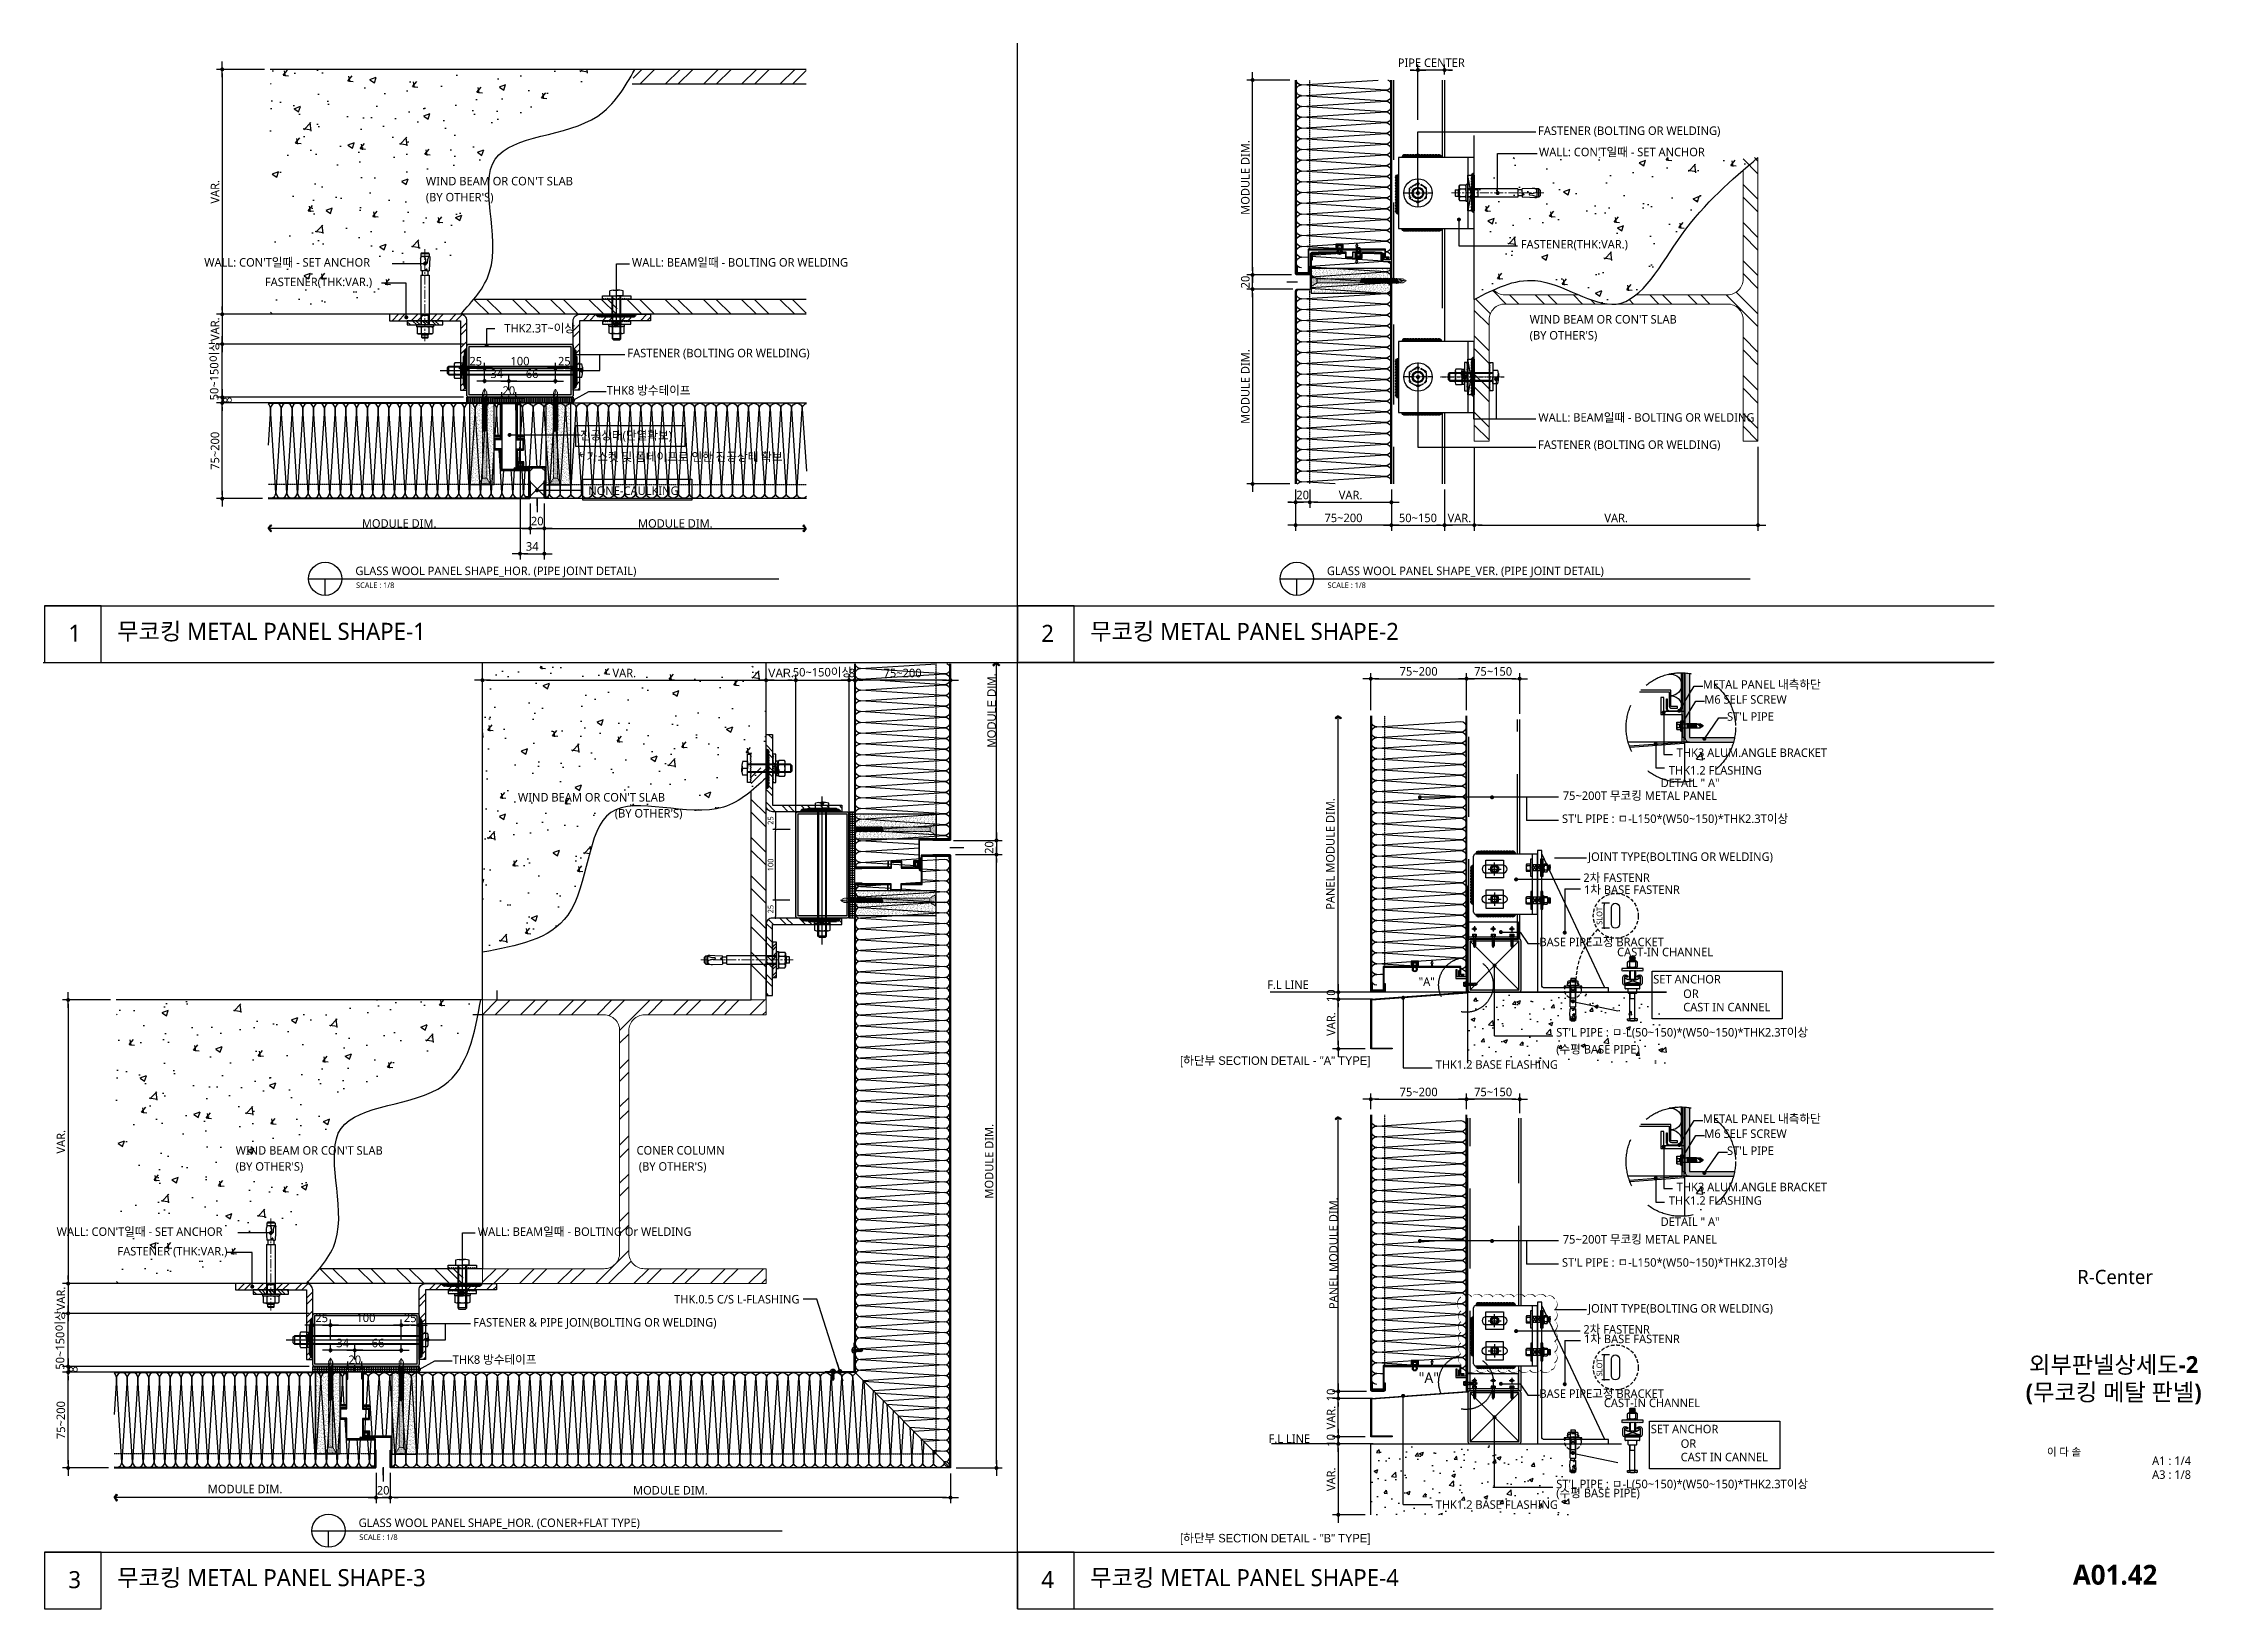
# Model space of a CAD drawing. Header units: millimetres. Extents: x -1365 to 31821, y 84 to 2865.
# Drawn here: x 3548 to 6591, y 84 to 2292 of the extents above; entities that cross this region are included whole.
import ezdxf
from ezdxf.enums import TextEntityAlignment as Align
from ezdxf.xclip import XClip

# ---------------------------------------------------------------- set-up
doc = ezdxf.new("R2010")
doc.units = ezdxf.units.MM
doc.header["$LTSCALE"] = 10
doc.header["$XCLIPFRAME"] = 0
for name, pattern in [('2017.06.22  K-TOP METAL PANEL SHAPE(수정)$0$HID', [0.345, 0.225, -0.12]), ('CENTER', [2, 1.25, -0.25, 0.25, -0.25]), ('CENTER2', [1.125, 0.75, -0.125, 0.125, -0.125]), ('CONTINOUS', [0]), ('H1', [0.28125, 0.1875, -0.09375]), ('HID', [0.375, 0.25, -0.125])]:
    doc.linetypes.add(name, pattern=pattern)
doc.layers.get('DEFPOINTS').update_dxf_attribs({"color": 137})
for name, color, linetype in [('0-BOLT', 4, 'Continuous'), ('1-EL3', 4, 'Continuous'), ('1.bolt', 9, 'CONTINOUS'), ('1차화스너', 52, 'Continuous'), ('2', 1, 'CENTER'), ('2차화스너', 133, 'Continuous'), ('BOLT', 7, 'Continuous'), ('CEN-0-18', 4, 'CENTER'), ('DIM', 7, 'Continuous'), ('FASTENER', 1, 'Continuous'), ('FLASHING', 5, 'Continuous'), ('SHT', 5, 'Continuous'), ('steel', 3, 'Continuous'), ('SYM-LEAD', 6, 'Continuous'), ('TEXT', 3, 'Continuous'), ('TITLE', 7, 'Continuous'), ('나사산', 1, 'Continuous'), ('볼트', 1, 'Continuous'), ('브라켓', 40, 'Continuous'), ('스피드블록메탈 100', 2, 'Continuous'), ('스피드블록메탈 135', 2, 'Continuous')]:
    doc.layers.add(name, color=color, linetype=linetype)
for name, color, linetype, lineweight in [('CENTER', 1, 'CENTER', 9), ('Part', 1, 'Continuous', 0), ('SCREW', 9, 'Continuous', 5)]:
    doc.layers.add(name, color=color, linetype=linetype, lineweight=lineweight)
doc.styles.add('form$0$맑은고딕', font='malgun.ttf')
doc.styles.add('ROMANC', font='malgun.ttf', dxfattribs={"height": 8})
doc.styles.add('맑은고딕', font='malgun.ttf')
doc.styles.add('맑은고딕B', font='malgunbd.ttf')
doc.styles.add('스타일1', font='malgun.ttf')
doc.dimstyles.new('GAUN-10', dxfattribs={"dimscale": 10, "dimtxt": 1.5, "dimasz": 0.7, "dimexe": 1, "dimexo": 1, "dimgap": 0.5, "dimtad": 1, "dimdec": 0, "dimzin": 1, "dimdsep": 46, "dimlunit": 6, "dimtxsty": '맑은고딕', "dimblk": 'CJDOT', "dimcen": 0.09, "dimdle": 1, "dimclrd": 256, "dimclre": 256, "dimclrt": 3, "dimadec": 0, "dimazin": 0, "dimtfac": 1, "dimtdec": 0, "dimtix": 1, "dimtmove": 2, "dimatfit": 3, "dimldrblk": 'CJDOT', "dimfxl": 1, "dimtolj": 1, "dimtzin": 1, "dimarcsym": 0})
doc.dimstyles.new('GAUN-8', dxfattribs={"dimscale": 8, "dimtxt": 1.5, "dimasz": 0.7, "dimexe": 1, "dimexo": 1, "dimgap": 0.5, "dimtad": 1, "dimdec": 0, "dimzin": 1, "dimdsep": 46, "dimlunit": 6, "dimtxsty": '맑은고딕', "dimblk": 'CJDOT', "dimcen": 0.09, "dimdle": 1, "dimclrd": 256, "dimclre": 256, "dimclrt": 3, "dimadec": 0, "dimazin": 0, "dimtfac": 1, "dimtdec": 0, "dimtix": 1, "dimtmove": 2, "dimatfit": 3, "dimfxl": 1, "dimtolj": 1, "dimtzin": 1, "dimarcsym": 0})
doc.dimstyles.new('KST-SHAPE_0.5', dxfattribs={"dimscale": 12, "dimtxt": 8, "dimasz": 0.2, "dimexe": 0.3, "dimexo": 0.7, "dimgap": 0.23, "dimtad": 1, "dimdec": 0, "dimlunit": 6, "dimtxsty": 'ROMANC', "dimblk": 'DOT', "dimcen": 2.5, "dimclrd": 11, "dimclre": 11, "dimclrt": 2, "dimadec": 0, "dimazin": 0, "dimtfac": 1, "dimtdec": 0, "dimtix": 1, "dimtmove": 2, "dimatfit": 3, "dimldrblk": 'DOT', "dimfxl": 1, "dimarcsym": 0})
pattern_1 = [(45, (-1199916.395, 407313.233), (-13.47038418, 13.47038418), []), (45, (-1199907.415, 407313.233), (-13.47038418, 13.47038418), [])]
pattern_2 = [(135, (-385793.578, -347553.4295), (-6.73519209, -6.73519209), []), (135, (-385793.578, -347548.939), (-6.73519209, -6.73519209), [])]
pattern_3 = [(45, (-1203999.812, 406854.888), (-13.47038418, 13.47038418), []), (45, (-1203990.831, 406854.888), (-13.47038418, 13.47038418), [])]
pattern_4 = [(45, (-1199699.085, 408680.189), (-13.47038418, 13.47038418), []), (45, (-1199690.105, 408680.189), (-13.47038418, 13.47038418), [])]
pattern_5 = [(135, (-385576.267, -346186.474), (-6.73519209, -6.73519209), []), (135, (-385576.267, -346181.9835), (-6.73519209, -6.73519209), [])]

msp = doc.modelspace()

# ---------------------------------------------------------------- texts
at = {"layer": 'TEXT', "color": 3, "style": '스타일1'}
for s, p in [('FASTENER (BOLTING OR WELDING)', (5656.3, 2162.5)), ("WALL: CON'T일때 - SET ANCHOR", (5657.5, 2132.5)), ("WIND BEAM OR CON'T SLAB", (4087.9, 2091.4)), ("(BY OTHER'S)", (4087.9, 2068.8)), ('FASTENER(THK:VAR.)', (5631.9, 2002.4)), ("WALL: CON'T일때 - SET ANCHOR", (3775.4, 1976.8)), ('WALL: BEAM일때 - BOLTING OR WELDING', (4378.5, 1976.8)), ('FASTENER(THK:VAR.)', (3861, 1949.3)), ("WIND BEAM OR CON'T SLAB", (5644.4, 1896.6)), ('FASTENER (BOLTING OR WELDING)', (4372.1, 1848.9)), ("(BY OTHER'S)", (5644.4, 1874)), ('THK8 방수테이프', (4343, 1796.3)), ('WALL: BEAM일때 - BOLTING OR WELDING', (5656.7, 1758.1)), ('진공상태(단열확보)', (4305.1, 1732.8)), ('* 가스켓 및 폼테이프로 인한 진공상태 확보', (4302, 1702.6)), ('FASTENER (BOLTING OR WELDING)', (5656.3, 1719.8)), ('NONE-CAULKING', (4317, 1654.8)), ('METAL PANEL 내측하단', (5888.6, 1381.6)), ('M6 SELF SCREW', (5890.7, 1360.4)), ("ST'L PIPE", (5922.8, 1336.4)), ('THK3 ALUM.ANGLE BRACKET', (5851.8, 1285.3)), ('DETAIL " A"', (5829.1, 1242.8)), ('THK1.2 FLASHING', (5840.7, 1260.4)), ("WIND BEAM OR CON'T SLAB", (4217.8, 1222.5)), ('75~200T 무코킹 METAL PANEL', (5691.1, 1224.7)), ("(BY OTHER'S)", (4354.3, 1199.9)), ("ST'L PIPE : ㅁ-L150*(W50~150)*THK2.3T이상", (5690, 1192.2)), ('JOINT TYPE(BOLTING OR WELDING)', (5726.8, 1138.7)), ('2차 FASTENR', (5720.2, 1109)), ('1차 BASE FASTENR', (5721, 1092.2)), ('BASE PIPE고정 BRACKET', (5658.2, 1018.4)), ('CAST-IN CHANNEL', (5767.7, 1004.2)), ('"A"', (5487.9, 962.5)), ('SET ANCHOR ', (5818.7, 965.9)), ("ST'L PIPE : ㅁ-L(50~150)*(W50~150)*THK2.3T이상", (5681.9, 891)), ('THK1.2 BASE FLASHING', (5511.8, 845.6)), ('(수평 BASE PIPE)', (5681.9, 867.1)), ('METAL PANEL 내측하단', (5888.6, 769.2)), ("WIND BEAM OR CON'T SLAB", (3819.7, 724.4)), ('CONER COLUMN', (4385, 724.5)), ('M6 SELF SCREW', (5890.7, 748)), ("ST'L PIPE", (5922.8, 724)), ("(BY OTHER'S)", (3819.7, 701.8)), ("(BY OTHER'S)", (4388.2, 701.8)), ('THK3 ALUM.ANGLE BRACKET', (5851.8, 672.9)), ('THK1.2 FLASHING', (5840.7, 653.8)), ("WALL: CON'T일때 - SET ANCHOR", (3567.3, 609.9)), ('WALL: BEAM일때 - BOLTING Or WELDING', (4161.2, 609.9)), ('75~200T 무코킹 METAL PANEL', (5691.1, 599)), ('DETAIL " A"', (5829.1, 623.9)), ('FASTENER (THK:VAR.)', (3653, 582.3)), ("ST'L PIPE : ㅁ-L150*(W50~150)*THK2.3T이상", (5690, 566.4)), ('FASTENER & PIPE JOIN(BOLTING OR WELDING)', (4154.7, 481.9)), ('JOINT TYPE(BOLTING OR WELDING)', (5726.8, 501.7)), ('2차 FASTENR', (5720.2, 472)), ('1차 BASE FASTENR', (5721, 458.6)), ('BASE PIPE고정 BRACKET', (5658.2, 381.5)), ('CAST-IN CHANNEL', (5749.1, 368.4))]:
    msp.add_text(s, height=12, dxfattribs=at).set_placement(p)
at = {"layer": 'TEXT'}
for s, height, style, p in [('GLASS WOOL PANEL SHAPE_HOR. (PIPE JOINT DETAIL)', 12, 'ROMANC', (3988.5, 1541.8)), ('GLASS WOOL PANEL SHAPE_VER. (PIPE JOINT DETAIL)', 12, 'ROMANC', (5358.5, 1541.8)), ('SCALE : 1/8             ', 7.8, 'ROMANC', (3989.5, 1523.6)), ('SCALE : 1/8             ', 7.8, 'ROMANC', (5359.4, 1523.6)), ('1', 24, '스타일1', (3583.8, 1447.7)), ('무코킹 METAL PANEL SHAPE-1', 24, '스타일1', (3652.7, 1450.5)), ('2', 24, '스타일1', (4955.8, 1447.6)), ('무코킹 METAL PANEL SHAPE-2', 24, '스타일1', (5024.8, 1450.4)), ('GLASS WOOL PANEL SHAPE_HOR. (CONER+FLAT TYPE)', 12, 'ROMANC', (3993.1, 199.3)), ('SCALE : 1/8             ', 7.8, 'ROMANC', (3994.1, 181.1)), ('3', 24, '스타일1', (3583.8, 113.1)), ('무코킹 METAL PANEL SHAPE-3', 24, '스타일1', (3652.7, 115.9)), ('4', 24, '스타일1', (4955.8, 113.1)), ('무코킹 METAL PANEL SHAPE-4', 24, '스타일1', (5024.8, 115.9))]:
    msp.add_text(s, height=height, dxfattribs=dict(at, style=style)).set_placement(p)
at = {"layer": 'TEXT', "linetype": 'Continuous', "style": 'form$0$맑은고딕'}
for s, p in [('OR', (5860.9, 945.4)), ('CAST IN CANNEL', (5860.9, 926.5)), ('THK8 방수테이프', (4125.7, 429.4)), ('SET ANCHOR ', (5815.2, 331.5)), ('OR', (5857.4, 311)), ('CAST IN CANNEL', (5857.4, 292)), ('(수평 BASE PIPE)', (5681.9, 241.2)), ("ST'L PIPE : ㅁ-L(50~150)*(W50~150)*THK2.3T이상", (5681.9, 254)), ('THK1.2 BASE FLASHING', (5511.8, 225))]:
    msp.add_text(s, height=12, dxfattribs=at).set_placement(p)
at = {"layer": 'TEXT', "style": '스타일1'}
msp.add_text('R-Center', height=20, dxfattribs=at).set_placement((6470, 552), align=Align.MIDDLE_CENTER)
at = {"layer": 'TEXT', "color": 3, "style": '스타일1'}
msp.add_text('THK.0.5 C/S L-FLASHING', height=12, dxfattribs=at).set_placement((4614.8, 520.6), align=Align.MIDDLE_RIGHT)
at = {"layer": 'TEXT', "color": 6, "linetype": 'Continuous', "style": 'form$0$맑은고딕'}
msp.add_text('"A"', height=15.12, dxfattribs=at).set_placement((5487.9, 402.3))
at = {"layer": 'TEXT', "color": 3, "char_height": 12, "attachment_point": 5, "style": '스타일1'}
for s, insert in [('THK2.3T~{\\fGulim|b0|i0|c129|p50;이상}', (4248.4, 1889.3)), ('F.L LINE', (5303.7, 964)), ('{\\fGulim|b0|i0|c129|p50;[하단부 SECTION DETAIL - "A" TYPE]}', (5285.6, 855.3)), ('F.L LINE', (5305.6, 323.8)), ('MODULE DIM.', (3833, 252.8))]:
    msp.add_mtext(s, dxfattribs=dict(at, insert=insert))
at = {"layer": 'TEXT', "char_height": 12, "attachment_point": 5, "style": 'ROMANC'}
for insert in [(4050.3, 1614.5), (4439.7, 1614.5)]:
    msp.add_mtext('MODULE DIM.', dxfattribs=dict(at, insert=insert))
at = {"layer": 'TEXT', "color": 3, "char_height": 12, "attachment_point": 5, "rotation": 90, "style": '스타일1'}
for s, insert in [('{\\fGulim|b0|i0|c129|p50;MODULE DIM.}', (4885.7, 1350.9)), ('PANEL MODULE DIM.', (5363.5, 1148.5)), ('PANEL MODULE DIM.', (5367.9, 585.5))]:
    msp.add_mtext(s, dxfattribs=dict(at, insert=insert))
at = {"layer": 'TEXT', "linetype": 'Continuous', "insert": (5285.6, 181.8), "char_height": 12, "attachment_point": 5, "style": 'form$0$맑은고딕'}
msp.add_mtext('{\\fGulim|b0|i0|c129|p50;[하단부 SECTION DETAIL - "B" TYPE]}', dxfattribs=at)

# ---------------------------------------------------------------- blocks, each defined once
blk = doc.blocks.new('A$C20245212')
h = blk.add_hatch()
h.set_pattern_fill('AR-SAND', color=251, scale=0.08)
h.set_pattern_definition([(37.5, (-1195984.4298, 406290.675), (-0.128002504, 3.915305899), [0, -3.08864, 0, -3.4544, 0, -3.302]), (7.5, (-1195984.43, 406290.675), (3.596186265, 5.734600805), [0, -1.66624, 0, -2.78384, 0, -1.0668]), (327.5, (-1195986.929, 406290.675), (6.327938962, 0.011497477), [0, -1.016, 0, -3.6576, 0, -4.7752]), (317.5, (-1195986.929, 406290.675), (6.10845162, 1.783434586), [0, -0.508, 0, -2.39776, 0, -2.7432])])
h.paths.add_polyline_path([(-5, -115), (-5, 0), (-40, 0), (-40, -115)])
at = {"color": 250}
blk.add_lwpolyline([(-5, -115), (-5, 0), (-40, 0), (-40, -115)], close=True, dxfattribs=at)
blk = doc.blocks.new('A$C08FA1A33')
h = blk.add_hatch(color=254)
h.dxf.hatch_style = 1
h.paths.add_polyline_path([(0, 21.3), (-6, 21.3), (-6, -44.3), (0, -46.3)])
h.paths.add_polyline_path([(5, 29.4), (-11, 29.4), (-6, 21.3), (0, 21.3)])
h.paths.add_polyline_path([(5, 30.4), (-11, 30.4), (-11, 29.4), (5, 29.4)])
h.paths.add_polyline_path([(-6, -51.3), (-6, -52.3), (0, -54.3), (0, -53.3)])
h.paths.add_polyline_path([(-6, -49.3), (-6, -50.3), (0, -52.3), (0, -51.3)])
h.paths.add_polyline_path([(-6, -47.3), (-6, -48.3), (0, -50.3), (0, -49.3)])
h.paths.add_polyline_path([(-6, -45.3), (-6, -46.3), (0, -48.3), (0, -47.3)])
h.paths.add_polyline_path([(-6, -53.3), (-6, -54.3), (0, -56.3), (0, -55.3)])
h.paths.add_polyline_path([(-6, -55.3), (-6, -56.3), (0, -58.3), (0, -57.3)])
h.paths.add_polyline_path([(-6, -57.3), (-6, -58.3), (0, -60.3), (0, -59.3)])
h.paths.add_polyline_path([(-6, -59.3), (-6, -60.3), (0, -62.3), (0, -61.3)])
h.paths.add_polyline_path([(-6, -61.3), (-6, -62.3), (0, -64.3), (0, -63.3)])
h.paths.add_polyline_path([(-6, -63.3), (-6, -64.3), (0, -66.3), (0, -65.3)])
h.paths.add_polyline_path([(-6, -65.3), (-6, -66.3), (0, -68.3), (0, -67.3)])
h.paths.add_polyline_path([(-6, -67.3), (-6, -68.3), (0, -70.3), (0, -69.3)])
h.paths.add_polyline_path([(-6, -69.3), (-6, -70.3), (0, -72.3), (0, -71.3)])
h.paths.add_polyline_path([(-6, -71.3), (-6, -72.3), (0, -74.3), (0, -73.3)])
h.paths.add_polyline_path([(-6, -73.3), (-6, -74.3), (0, -76.3), (0, -75.3)])
h.paths.add_polyline_path([(-6, -75.3), (-6, -76.3), (0, -78.3), (0, -77.3)])
h.paths.add_polyline_path([(0, -94.6), (-4, -92.6), (-6, -93.6), (-4, -95.6), (-3, -104.6), (0, -99.6)])
h.paths.add_polyline_path([(-4, -95.6), (-6, -93.6), (-6, -99.6), (-3, -104.6)], flags=17)
h.paths.add_polyline_path([(-6, -91.3), (-6, -93.6), (-4, -92.6), (0, -94.6), (0, -93.3)])
h.paths.add_polyline_path([(-6, -89.3), (-6, -90.3), (0, -92.3), (0, -91.3)])
h.paths.add_polyline_path([(-6, -87.3), (-6, -88.3), (0, -90.3), (0, -89.3)])
h.paths.add_polyline_path([(-6, -85.3), (-6, -86.3), (0, -88.3), (0, -87.3)])
h.paths.add_polyline_path([(-6, -83.3), (-6, -84.3), (0, -86.3), (0, -85.3)])
h.paths.add_polyline_path([(-6, -81.3), (-6, -82.3), (0, -84.3), (0, -83.3)])
h.paths.add_polyline_path([(-6, -79.3), (-6, -80.3), (0, -82.3), (0, -81.3)])
h.paths.add_polyline_path([(-6, -77.3), (-6, -78.3), (0, -80.3), (0, -79.3)])
at = {"layer": 'SCREW', "color": 250, "linetype": '2017.06.22  K-TOP METAL PANEL SHAPE(수정)$0$HID', "lineweight": 5, "ltscale": 0.03}
for p, q in [((-11, 30.4), (-11, 29.4)), ((5, 30.4), (-11, 30.4)), ((5, 29.4), (-11, 29.4)), ((-6, 21.3), (-11, 29.4)), ((-6, 21.3), (0, 21.3)), ((0, 21.3), (5, 29.4)), ((5, 30.4), (5, 29.4)), ((0.8, -47.1), (-6.5, -44.6)), ((-6, -46.3), (-6.5, -46.6)), ((0.8, -49.1), (-6.5, -46.6)), ((-6.5, -46.6), (-6, -47.3)), ((-6, -48.3), (-6.5, -48.6)), ((0.8, -51.1), (-6.5, -48.6)), ((-6.5, -48.6), (-6, -49.3)), ((-6, -50.3), (-6.5, -50.6)), ((0.8, -53.1), (-6.5, -50.6)), ((-6.5, -50.6), (-6, -51.3)), ((-6, -52.3), (-6.5, -52.6)), ((0.8, -55.1), (-6.5, -52.6)), ((-6.5, -52.6), (-6, -53.3)), ((-6, -54.3), (-6.5, -54.6)), ((0.8, -57.1), (-6.5, -54.6)), ((-6.5, -54.6), (-6, -55.3)), ((-6, -56.3), (-6.5, -56.6)), ((0.8, -59.1), (-6.5, -56.6)), ((-6.5, -56.6), (-6, -57.3)), ((-6, -58.3), (-6.5, -58.6)), ((0.8, -61.1), (-6.5, -58.6)), ((-6.5, -58.6), (-6, -59.3)), ((-6, -60.3), (-6.5, -60.6)), ((0.8, -63.1), (-6.5, -60.6)), ((-6.5, -60.6), (-6, -61.3)), ((0, -46.3), (-6, -44.3)), ((-6, -45.3), (-6, -46.3)), ((0, -48.3), (-6, -46.3)), ((0, -49.3), (-6, -47.3)), ((-6, -47.3), (-6, -48.3)), ((0, -50.3), (-6, -48.3)), ((0, -51.3), (-6, -49.3)), ((-6, -49.3), (-6, -50.3)), ((0, -52.3), (-6, -50.3)), ((0, -53.3), (-6, -51.3)), ((-6, -51.3), (-6, -52.3)), ((0, -54.3), (-6, -52.3)), ((0, -55.3), (-6, -53.3)), ((-6, -53.3), (-6, -54.3)), ((0, -56.3), (-6, -54.3)), ((0, -57.3), (-6, -55.3)), ((-6, -55.3), (-6, -56.3)), ((0, -58.3), (-6, -56.3)), ((-6, -57.3), (-6, -58.3)), ((0, -59.3), (-6, -57.3)), ((0, -60.3), (-6, -58.3)), ((0, -61.3), (-6, -59.3)), ((-6, -59.3), (-6, -60.3)), ((0, -62.3), (-6, -60.3)), ((0, -47.3), (0, -48.3)), ((0, -48.3), (0.8, -49.1)), ((0.8, -49.1), (0, -49.3)), ((0, -49.3), (0, -50.3)), ((0, -50.3), (0.8, -51.1)), ((0.8, -51.1), (0, -51.3)), ((0, -51.3), (0, -52.3)), ((0, -52.3), (0.8, -53.1)), ((0.8, -53.1), (0, -53.3)), ((0, -53.3), (0, -54.3)), ((0, -54.3), (0.8, -55.1)), ((0.8, -55.1), (0, -55.3)), ((0, -55.3), (0, -56.3)), ((0, -56.3), (0.8, -57.1)), ((0.8, -57.1), (0, -57.3)), ((0, -57.3), (0, -58.3)), ((0, -58.3), (0.8, -59.1)), ((0.8, -59.1), (0, -59.3)), ((0, -59.3), (0, -60.3)), ((0, -60.3), (0.8, -61.1)), ((-6, -62.3), (-6.5, -62.6)), ((0.8, -65.1), (-6.5, -62.6)), ((-6.5, -62.6), (-6, -63.3)), ((-6, -64.3), (-6.5, -64.6)), ((0.8, -67.1), (-6.5, -64.6)), ((-6.5, -64.6), (-6, -65.3)), ((-6, -66.3), (-6.5, -66.6)), ((0.8, -69.1), (-6.5, -66.6)), ((-6.5, -66.6), (-6, -67.3)), ((-6, -68.3), (-6.5, -68.6)), ((-6.5, -68.6), (-6, -69.3)), ((0.8, -71.1), (-6.5, -68.6)), ((-6, -70.3), (-6.5, -70.6)), ((-6.5, -70.6), (-6, -71.3)), ((0.8, -73.1), (-6.5, -70.6)), ((-6, -72.3), (-6.5, -72.6)), ((-6.5, -72.6), (-6, -73.3)), ((0.8, -75.1), (-6.5, -72.6)), ((-6, -74.3), (-6.5, -74.6)), ((0.8, -77.1), (-6.5, -74.6)), ((-6.5, -74.6), (-6, -75.3)), ((-6, -76.3), (-6.5, -76.6)), ((0.8, -79.1), (-6.5, -76.6)), ((-6.5, -76.6), (-6, -77.3)), ((-6, -78.3), (-6.5, -78.6)), ((0.8, -81.1), (-6.5, -78.6)), ((-6.5, -78.6), (-6, -79.3)), ((-6, -80.3), (-6.5, -80.6)), ((0.8, -83.1), (-6.5, -80.6)), ((-6.5, -80.6), (-6, -81.3)), ((-6, -82.3), (-6.5, -82.6)), ((-6.5, -82.6), (-6, -83.3)), ((0.8, -85.1), (-6.5, -82.6)), ((-6, -84.3), (-6.5, -84.6)), ((0.8, -87.1), (-6.5, -84.6)), ((-6.5, -84.6), (-6, -85.3)), ((-6, -86.3), (-6.5, -86.6)), ((0.8, -89.1), (-6.5, -86.6)), ((-6.5, -86.6), (-6, -87.3)), ((-6, -88.3), (-6.5, -88.6)), ((0.8, -91.1), (-6.5, -88.6)), ((-6.5, -88.6), (-6, -89.3)), ((-6, -90.3), (-6.5, -90.6)), ((0.8, -93.1), (-6.5, -90.6)), ((-6.5, -90.6), (-6, -91.3)), ((0, -63.3), (-6, -61.3)), ((-6, -61.3), (-6, -62.3)), ((0, -64.3), (-6, -62.3)), ((0, -65.3), (-6, -63.3)), ((-6, -63.3), (-6, -64.3)), ((0, -66.3), (-6, -64.3)), ((0, -67.3), (-6, -65.3)), ((-6, -65.3), (-6, -66.3)), ((0, -68.3), (-6, -66.3)), ((-6, -67.3), (-6, -68.3)), ((0, -69.3), (-6, -67.3)), ((0, -70.3), (-6, -68.3)), ((-6, -69.3), (-6, -70.3)), ((0, -71.3), (-6, -69.3)), ((0, -72.3), (-6, -70.3)), ((-6, -71.3), (-6, -72.3)), ((0, -73.3), (-6, -71.3)), ((0, -74.3), (-6, -72.3)), ((-6, -73.3), (-6, -74.3)), ((0, -75.3), (-6, -73.3)), ((0, -76.3), (-6, -74.3)), ((0, -77.3), (-6, -75.3)), ((-6, -75.3), (-6, -76.3)), ((0, -78.3), (-6, -76.3)), ((0, -79.3), (-6, -77.3)), ((-6, -77.3), (-6, -78.3)), ((0, -80.3), (-6, -78.3)), ((0, -81.3), (-6, -79.3)), ((-6, -79.3), (-6, -80.3)), ((0, -82.3), (-6, -80.3)), ((-6, -81.3), (-6, -82.3)), ((0, -83.3), (-6, -81.3)), ((0, -84.3), (-6, -82.3)), ((0, -85.3), (-6, -83.3)), ((-6, -83.3), (-6, -84.3)), ((0, -86.3), (-6, -84.3)), ((0, -87.3), (-6, -85.3)), ((-6, -85.3), (-6, -86.3)), ((0, -88.3), (-6, -86.3)), ((0, -89.3), (-6, -87.3)), ((-6, -87.3), (-6, -88.3)), ((0, -90.3), (-6, -88.3)), ((0, -91.3), (-6, -89.3)), ((-6, -89.3), (-6, -90.3)), ((0, -92.3), (-6, -90.3)), ((0.8, -61.1), (0, -61.3)), ((0, -61.3), (0, -62.3)), ((0, -62.3), (0.8, -63.1)), ((0.8, -63.1), (0, -63.3)), ((0, -63.3), (0, -64.3)), ((0, -64.3), (0.8, -65.1)), ((0.8, -65.1), (0, -65.3)), ((0, -65.3), (0, -66.3)), ((0, -66.3), (0.8, -67.1)), ((0.8, -67.1), (0, -67.3)), ((0, -67.3), (0, -68.3)), ((0, -68.3), (0.8, -69.1)), ((0.8, -69.1), (0, -69.3)), ((0, -69.3), (0, -70.3)), ((0, -70.3), (0.8, -71.1)), ((0.8, -71.1), (0, -71.3)), ((0, -71.3), (0, -72.3)), ((0, -72.3), (0.8, -73.1)), ((0.8, -73.1), (0, -73.3)), ((0, -73.3), (0, -74.3)), ((0, -74.3), (0.8, -75.1)), ((0.8, -75.1), (0, -75.3)), ((0, -75.3), (0, -76.3)), ((0, -76.3), (0.8, -77.1)), ((0.8, -77.1), (0, -77.3)), ((0, -77.3), (0, -78.3)), ((0, -78.3), (0.8, -79.1)), ((0.8, -79.1), (0, -79.3)), ((0, -79.3), (0, -80.3)), ((0, -80.3), (0.8, -81.1)), ((0.8, -81.1), (0, -81.3)), ((0, -81.3), (0, -82.3)), ((0, -82.3), (0.8, -83.1)), ((0.8, -83.1), (0, -83.3)), ((0, -83.3), (0, -84.3)), ((0, -84.3), (0.8, -85.1)), ((0.8, -85.1), (0, -85.3)), ((0, -85.3), (0, -86.3)), ((0, -86.3), (0.8, -87.1)), ((0.8, -87.1), (0, -87.3)), ((0, -87.3), (0, -88.3)), ((0, -88.3), (0.8, -89.1)), ((0.8, -89.1), (0, -89.3)), ((0, -89.3), (0, -90.3)), ((0, -90.3), (0.8, -91.1)), ((0.8, -91.1), (0, -91.3)), ((-6, -91.3), (-6, -93.6)), ((0, -93.3), (-6, -91.3)), ((0, -91.3), (0, -92.3)), ((0, -92.3), (0.8, -93.1)), ((0.8, -93.1), (0, -93.3)), ((0, -93.3), (0, -94.6))]:
    blk.add_line(p, q, dxfattribs=at)
for points in [[(0, 21.3), (0, -46.3), (0.8, -47.1), (0, -47.3), (-6, -45.3), (-6.5, -44.6), (-6, -44.3), (-6, 21.3)], [(-3, -104.6), (-4, -95.6), (-6, -93.6), (-4, -92.6), (0, -94.6)], [(0, -94.6), (0, -99.6), (-3, -104.6), (-6, -99.6), (-6, -93.6)]]:
    blk.add_lwpolyline(points, dxfattribs=at)
blk = doc.blocks.new('A$C67DE2EE0')
h = blk.add_hatch(color=254)
h.dxf.hatch_style = 1
edge = h.paths.add_edge_path()
edge.add_arc((281, 843.2), 1, 360, 450)
edge.add_line((281, 844.2), (257.8, 844.2))
edge.add_line((257.8, 844.2), (257.8, 845))
edge.add_line((257.8, 845), (281.8, 845))
edge.add_arc((281.8, 844), 1, 0, 90, ccw=False)
edge.add_line((282.8, 844), (282.8, -20))
edge.add_line((282.8, -20), (-506.2, -20))
edge.add_arc((-506.2, -19), 1, 180, 270, ccw=False)
edge.add_line((-507.2, -19), (-507.2, 5))
edge.add_line((-507.2, 5), (-506.4, 5))
edge.add_line((-506.4, 5), (-506.4, -18.2))
edge.add_arc((-505.4, -18.2), 1, 180, 270)
edge.add_line((-505.4, -19.2), (282, -19.2))
edge.add_line((282, -19.2), (282, 843.2))
h = blk.add_hatch(color=254)
h.dxf.hatch_style = 1
edge = h.paths.add_edge_path()
edge.add_line((-547.3, 105), (-547.3, 114))
edge.add_arc((-546.3, 114), 1, 90, 180, ccw=False)
edge.add_line((-546.3, 115), (147.8, 115))
edge.add_line((147.8, 115), (147.8, 804))
edge.add_arc((148.8, 804), 1, 90, 180, ccw=False)
edge.add_line((148.8, 805), (157.8, 805))
edge.add_line((157.8, 805), (157.8, 804.5))
edge.add_line((157.8, 804.5), (149.3, 804.5))
edge.add_arc((149.3, 803.5), 1, 90, 180)
edge.add_line((148.3, 803.5), (148.3, 114.5))
edge.add_line((148.3, 114.5), (-545.8, 114.5))
edge.add_arc((-545.8, 113.5), 1, 90, 180)
edge.add_line((-546.8, 113.5), (-546.8, 105))
edge.add_line((-546.8, 105), (-547.3, 105))
at = {"layer": '스피드블록메탈 100'}
h = blk.add_hatch(color=253, dxfattribs=at)
h.dxf.hatch_style = 1
h.paths.add_polyline_path([(-544.6, 25.1), (-542.1, 25.1), (-542.1, 23.6), (-547.4, 23.6), (-549.1, 23.6, 0.666573), (-549.1, 20.6), (-542.1, 20.6, 1), (-542.1, 22.6), (-540.1, 22.6, 1), (-540.1, 20.6), (-533.1, 20.6, 0.666573), (-533.1, 23.6), (-534.9, 23.6), (-540.1, 23.6), (-540.1, 25.1), (-537.6, 25.1), (-537.6, 30.1), (-544.6, 30.1)])
h.paths.add_polyline_path([(-543.6, 29.1), (-538.6, 29.1), (-538.6, 26.1), (-543.6, 26.1)], flags=16)
h.paths.add_polyline_path([(-545, 22.6), (-543.2, 21.6), (-548.6, 21.6, -1), (-548.6, 22.6)], flags=16)
h.paths.add_polyline_path([(-539, 21.6), (-537.2, 22.6), (-533.6, 22.6, -1), (-533.6, 21.6)], flags=16)
at = {"color": 251, "ltscale": 0.01}
for points in [[(241.7, 825.1), (274.8, 823, 1), (274.8, 838.2), (241.7, 836.1)], [(241.7, 809.9), (274.8, 807.8, 1), (274.8, 823), (241.7, 820.9)], [(241.7, 809.9), (274.8, 807.8, 1), (274.8, 823), (241.7, 820.9)], [(156.1, 800.2, 1), (156.1, 785), (274.8, 777.5, 1), (274.8, 792.6), (156.1, 785)], [(156.1, 800.2, 1), (156.1, 785), (274.8, 777.5, 1), (274.8, 792.6), (156.1, 785)], [(156.1, 800.2, 1), (156.1, 785), (274.8, 777.5, 1), (274.8, 792.6), (156.1, 785)], [(156.1, 800.2, 1), (156.1, 785), (274.8, 777.5, 1), (274.8, 792.6), (156.1, 785)], [(149, 805, 0.306963), (156.1, 800.2), (199.2, 797.5)], [(149, 805, 0.306963), (156.1, 800.2), (199.2, 797.5)], [(149, 805, 0.306963), (156.1, 800.2), (199.2, 797.5)], [(156.1, 815.4, 0.000001), (156.1, 815.4)], [(156.1, 815.4, 0.000001), (156.1, 815.4, 0.000001)], [(156.1, 815.4, 0.000001), (156.1, 815.4, 0.000001)], [(212.7, 796.6), (274.8, 792.6, 1), (274.8, 807.8), (212.7, 803.8)], [(212.7, 796.6), (274.8, 792.6, 1), (274.8, 807.8), (212.7, 803.8)], [(212.7, 796.6), (274.8, 792.6, 1), (274.8, 807.8), (212.7, 803.8)], [(155.8, 785.7, 1), (155.8, 770.5), (274.6, 763, 1), (274.6, 778.1), (155.8, 770.5)], [(155.8, 770.5, 1), (155.8, 755.4), (274.6, 747.8, 1), (274.6, 763), (155.8, 755.4)], [(155.8, 770.5, 1), (155.8, 755.4), (274.6, 747.8, 1), (274.6, 763), (155.8, 755.4)], [(155.8, 755.4, 1), (155.8, 740.2), (274.6, 732.6, 1), (274.6, 747.8), (155.8, 740.2)], [(155.8, 755.4, 1), (155.8, 740.2), (274.6, 732.6, 1), (274.6, 747.8), (155.8, 740.2)], [(155.8, 755.4, 1), (155.8, 740.2), (274.6, 732.6, 1), (274.6, 747.8), (155.8, 740.2)], [(155.8, 740.2, 1), (155.8, 725), (274.6, 717.4, 1), (274.6, 732.6), (155.8, 725)], [(155.8, 740.2, 1), (155.8, 725), (274.6, 717.4, 1), (274.6, 732.6), (155.8, 725)], [(155.8, 740.2, 1), (155.8, 725), (274.6, 717.4, 1), (274.6, 732.6), (155.8, 725)], [(155.8, 740.2, 1), (155.8, 725), (274.6, 717.4, 1), (274.6, 732.6), (155.8, 725)], [(155.8, 725, 1), (155.8, 709.8), (274.6, 702.2, 1), (274.6, 717.4), (155.8, 709.8)], [(155.8, 709.8, 1), (155.8, 694.6), (274.6, 687.1, 1), (274.6, 702.2), (155.8, 694.6)], [(155.8, 709.8, 1), (155.8, 694.6), (274.6, 687.1, 1), (274.6, 702.2), (155.8, 694.6)], [(155.8, 694.6, 1), (155.8, 679.5), (274.6, 671.9, 1), (274.6, 687.1), (155.8, 679.5)], [(155.8, 694.6, 1), (155.8, 679.5), (274.6, 671.9, 1), (274.6, 687.1), (155.8, 679.5)], [(155.8, 694.6, 1), (155.8, 679.5), (274.6, 671.9, 1), (274.6, 687.1), (155.8, 679.5)], [(155.8, 679.5, 1), (155.8, 664.3), (274.6, 656.7, 1), (274.6, 671.9), (155.8, 664.3)], [(155.8, 679.5, 1), (155.8, 664.3), (274.6, 656.7, 1), (274.6, 671.9), (155.8, 664.3)], [(155.8, 679.5, 1), (155.8, 664.3), (274.6, 656.7, 1), (274.6, 671.9), (155.8, 664.3)], [(155.8, 679.5, 1), (155.8, 664.3), (274.6, 656.7, 1), (274.6, 671.9), (155.8, 664.3)], [(155.8, 664.3, 1), (155.8, 649.1), (274.6, 641.5, 1), (274.6, 656.7), (155.8, 649.1)], [(155.8, 649.1, 1), (155.8, 633.9), (274.6, 626.3, 1), (274.6, 641.5), (155.8, 633.9)], [(155.8, 649.1, 1), (155.8, 633.9), (274.6, 626.3, 1), (274.6, 641.5), (155.8, 633.9)], [(155.8, 633.9, 1), (155.8, 618.7), (274.6, 611.2, 1), (274.6, 626.3), (155.8, 618.7)], [(155.8, 633.9, 1), (155.8, 618.7), (274.6, 611.2, 1), (274.6, 626.3), (155.8, 618.7)], [(155.8, 633.9, 1), (155.8, 618.7), (274.6, 611.2, 1), (274.6, 626.3), (155.8, 618.7)], [(155.8, 618.7, 1), (155.8, 603.6), (274.6, 596, 1), (274.6, 611.2), (155.8, 603.6)], [(155.8, 618.7, 1), (155.8, 603.6), (274.6, 596, 1), (274.6, 611.2), (155.8, 603.6)], [(155.8, 618.7, 1), (155.8, 603.6), (274.6, 596, 1), (274.6, 611.2), (155.8, 603.6)], [(155.8, 618.7, 1), (155.8, 603.6), (274.6, 596, 1), (274.6, 611.2), (155.8, 603.6)], [(155.8, 603.6, 1), (155.8, 588.4), (274.6, 580.8, 1), (274.6, 596), (155.8, 588.4)], [(155.8, 588.4, 1), (155.8, 573.2), (274.6, 565.6, 1), (274.6, 580.8), (155.8, 573.2)], [(155.8, 573.2, 1), (155.8, 558), (274.6, 550.4, 1), (274.6, 565.6), (155.8, 558)], [(155.8, 558, 1), (155.8, 542.8), (274.6, 535.2, 1), (274.6, 550.4), (155.8, 542.8)], [(155.8, 558, 1), (155.8, 542.8), (274.6, 535.2, 1), (274.6, 550.4), (155.8, 542.8)], [(155.8, 542.8, 1), (155.8, 527.7), (274.6, 520.1, 1), (274.6, 535.2), (155.8, 527.7)], [(155.8, 542.8, 1), (155.8, 527.7), (274.6, 520.1, 1), (274.6, 535.2), (155.8, 527.7)], [(155.8, 542.8, 1), (155.8, 527.7), (274.6, 520.1, 1), (274.6, 535.2), (155.8, 527.7)], [(155.8, 527.7, 1), (155.8, 512.5), (274.6, 504.9, 1), (274.6, 520.1), (155.8, 512.5)], [(155.8, 527.7, 1), (155.8, 512.5), (274.6, 504.9, 1), (274.6, 520.1), (155.8, 512.5)], [(155.8, 527.7, 1), (155.8, 512.5), (274.6, 504.9, 1), (274.6, 520.1), (155.8, 512.5)], [(155.8, 527.7, 1), (155.8, 512.5), (274.6, 504.9, 1), (274.6, 520.1), (155.8, 512.5)], [(155.8, 512.5, 1), (155.8, 497.3), (274.6, 489.7, 1), (274.6, 504.9), (155.8, 497.3)], [(155.8, 497.3, 1), (155.8, 482.1), (274.6, 474.5, 1), (274.6, 489.7), (155.8, 482.1)], [(155.8, 482.1, 1), (155.8, 466.9), (274.6, 459.3, 1), (274.6, 474.5), (155.8, 466.9)], [(155.8, 466.9, 1), (155.8, 451.8), (274.6, 444.2, 1), (274.6, 459.3), (155.8, 451.8)], [(155.8, 466.9, 1), (155.8, 451.8), (274.6, 444.2, 1), (274.6, 459.3), (155.8, 451.8)], [(155.8, 451.8, 1), (155.8, 436.6), (274.6, 429, 1), (274.6, 444.2), (155.8, 436.6)], [(155.8, 451.8, 1), (155.8, 436.6), (274.6, 429, 1), (274.6, 444.2), (155.8, 436.6)], [(155.8, 451.8, 1), (155.8, 436.6), (274.6, 429, 1), (274.6, 444.2), (155.8, 436.6)], [(155.8, 436.6, 1), (155.8, 421.4), (274.6, 413.8, 1), (274.6, 429), (155.8, 421.4)], [(155.8, 436.6, 1), (155.8, 421.4), (274.6, 413.8, 1), (274.6, 429), (155.8, 421.4)], [(155.8, 436.6, 1), (155.8, 421.4), (274.6, 413.8, 1), (274.6, 429), (155.8, 421.4)], [(155.8, 436.6, 1), (155.8, 421.4), (274.6, 413.8, 1), (274.6, 429), (155.8, 421.4)], [(155.8, 421.4, 1), (155.8, 406.2), (274.6, 398.6, 1), (274.6, 413.8), (155.8, 406.2)], [(155.8, 406.2, 1), (155.8, 391), (274.6, 383.4, 1), (274.6, 398.6), (155.8, 391)], [(155.8, 391, 1), (155.8, 375.9), (274.6, 368.3, 1), (274.6, 383.4), (155.8, 375.9)], [(155.8, 375.9, 1), (155.8, 360.7), (274.6, 353.1, 1), (274.6, 368.3), (155.8, 360.7)], [(155.8, 375.9, 1), (155.8, 360.7), (274.6, 353.1, 1), (274.6, 368.3), (155.8, 360.7)], [(155.8, 360.7, 1), (155.8, 345.5), (274.6, 337.9, 1), (274.6, 353.1), (155.8, 345.5)], [(155.8, 360.7, 1), (155.8, 345.5), (274.6, 337.9, 1), (274.6, 353.1), (155.8, 345.5)], [(155.8, 360.7, 1), (155.8, 345.5), (274.6, 337.9, 1), (274.6, 353.1), (155.8, 345.5)], [(155.8, 345.5, 1), (155.8, 330.3), (274.6, 322.7, 1), (274.6, 337.9), (155.8, 330.3)], [(155.8, 345.5, 1), (155.8, 330.3), (274.6, 322.7, 1), (274.6, 337.9), (155.8, 330.3)], [(155.8, 345.5, 1), (155.8, 330.3), (274.6, 322.7, 1), (274.6, 337.9), (155.8, 330.3)], [(155.8, 345.5, 1), (155.8, 330.3), (274.6, 322.7, 1), (274.6, 337.9), (155.8, 330.3)], [(155.8, 330.3, 1), (155.8, 315.1), (274.6, 307.5, 1), (274.6, 322.7), (155.8, 315.1)], [(155.8, 315.1, 1), (155.8, 299.9), (274.6, 292.4, 1), (274.6, 307.5), (155.8, 299.9)], [(155.8, 299.9, 1), (155.8, 284.8), (274.6, 277.2, 1), (274.6, 292.4), (155.8, 284.8)], [(155.8, 284.8, 1), (155.8, 269.6), (274.6, 262, 1), (274.6, 277.2), (155.8, 269.6)], [(155.8, 284.8, 1), (155.8, 269.6), (274.6, 262, 1), (274.6, 277.2), (155.8, 269.6)], [(155.8, 269.6, 1), (155.8, 254.4), (274.6, 246.8, 1), (274.6, 262), (155.8, 254.4)], [(155.8, 269.6, 1), (155.8, 254.4), (274.6, 246.8, 1), (274.6, 262), (155.8, 254.4)], [(155.8, 269.6, 1), (155.8, 254.4), (274.6, 246.8, 1), (274.6, 262), (155.8, 254.4)], [(155.8, 254.4, 1), (155.8, 239.2), (274.6, 231.6, 1), (274.6, 246.8), (155.8, 239.2)], [(155.8, 254.4, 1), (155.8, 239.2), (274.6, 231.6, 1), (274.6, 246.8), (155.8, 239.2)], [(155.8, 254.4, 1), (155.8, 239.2), (274.6, 231.6, 1), (274.6, 246.8), (155.8, 239.2)], [(155.8, 254.4, 1), (155.8, 239.2), (274.6, 231.6, 1), (274.6, 246.8), (155.8, 239.2)], [(155.8, 239.2, 1), (155.8, 224), (274.6, 216.5, 1), (274.6, 231.6), (155.8, 224)], [(155.8, 224, 1), (155.8, 208.9), (274.6, 201.3, 1), (274.6, 216.5), (155.8, 208.9)], [(155.8, 208.9, 1), (155.8, 193.7), (274.6, 186.1, 1), (274.6, 201.3), (155.8, 193.7)], [(155.8, 193.7, 1), (155.8, 178.5), (274.6, 170.9, 1), (274.6, 186.1), (155.8, 178.5)], [(155.8, 193.7, 1), (155.8, 178.5), (274.6, 170.9, 1), (274.6, 186.1), (155.8, 178.5)], [(155.8, 178.5, 1), (155.8, 163.3), (274.6, 155.7, 1), (274.6, 170.9), (155.8, 163.3)], [(155.8, 178.5, 1), (155.8, 163.3), (274.6, 155.7, 1), (274.6, 170.9), (155.8, 163.3)], [(155.8, 178.5, 1), (155.8, 163.3), (274.6, 155.7, 1), (274.6, 170.9), (155.8, 163.3)], [(155.8, 163.3, 1), (155.8, 148.1), (274.6, 140.5, 1), (274.6, 155.7), (155.8, 148.1)], [(155.8, 163.3, 1), (155.8, 148.1), (274.6, 140.5, 1), (274.6, 155.7), (155.8, 148.1)], [(155.8, 163.3, 1), (155.8, 148.1), (274.6, 140.5, 1), (274.6, 155.7), (155.8, 148.1)], [(155.8, 163.3, 1), (155.8, 148.1), (274.6, 140.5, 1), (274.6, 155.7), (155.8, 148.1)], [(155.8, 148.1, 1), (155.8, 133), (274.6, 125.4, 1), (274.6, 140.5), (155.8, 133)], [(155.8, 133, 1), (155.8, 117.8), (274.6, 110.2, 1), (274.6, 125.4), (155.8, 117.8)], [(-547.2, 114.4, -0.470941), (-538.2, 106.9), (-532.7, 20.9)], [(-538.2, 106.9, -1), (-523, 106.9), (-517.7, 23.6)], [(-538.2, 106.9, -1), (-523, 106.9), (-517.7, 23.6)], [(-523, 106.9, -1), (-507.8, 106.9), (-500.2, -11.8, -0.390155), (-507.2, -19.4, -0.390155)], [(-507.8, 106.9, -1), (-492.6, 106.9), (-485, -11.8, -1), (-500.2, -11.8), (-492.6, 106.9)], [(-492.6, 106.9, -1), (-477.4, 106.9), (-469.8, -11.8, -1), (-485, -11.8), (-477.4, 106.9)], [(-492.6, 106.9, -1), (-477.4, 106.9), (-469.8, -11.8, -1), (-485, -11.8), (-477.4, 106.9)], [(-477.4, 106.9, -1), (-462.3, 106.9), (-454.7, -11.8, -1), (-469.8, -11.8), (-462.3, 106.9)], [(-477.4, 106.9, -1), (-462.3, 106.9), (-454.7, -11.8, -1), (-469.8, -11.8), (-462.3, 106.9)], [(-462.3, 106.9, -1), (-447.1, 106.9), (-439.5, -11.8, -1), (-454.7, -11.8), (-447.1, 106.9)], [(-447.1, 106.9, -1), (-431.9, 106.9), (-424.3, -11.8, -1), (-439.5, -11.8), (-431.9, 106.9)], [(-447.1, 106.9, -1), (-431.9, 106.9), (-424.3, -11.8, -1), (-439.5, -11.8), (-431.9, 106.9)], [(-447.1, 106.9, -1), (-431.9, 106.9), (-424.3, -11.8, -1), (-439.5, -11.8), (-431.9, 106.9)], [(-431.9, 106.9, -1), (-416.7, 106.9), (-409.1, -11.8, -1), (-424.3, -11.8), (-416.7, 106.9)], [(-416.7, 106.9, -1), (-401.5, 106.9), (-393.9, -11.8, -1), (-409.1, -11.8), (-401.5, 106.9)], [(-401.5, 106.9, -1), (-386.4, 106.9), (-378.8, -11.8, -1), (-393.9, -11.8), (-386.4, 106.9)], [(-386.4, 106.9, -1), (-371.2, 106.9), (-363.6, -11.8, -1), (-378.8, -11.8), (-371.2, 106.9)], [(-386.4, 106.9, -1), (-371.2, 106.9), (-363.6, -11.8, -1), (-378.8, -11.8), (-371.2, 106.9)], [(-371.2, 106.9, -1), (-356, 106.9), (-348.4, -11.8, -1), (-363.6, -11.8), (-356, 106.9)], [(-371.2, 106.9, -1), (-356, 106.9), (-348.4, -11.8, -1), (-363.6, -11.8), (-356, 106.9)], [(-371.2, 106.9, -1), (-356, 106.9), (-348.4, -11.8, -1), (-363.6, -11.8), (-356, 106.9)], [(-356, 106.9, -1), (-340.8, 106.9), (-333.2, -11.8, -1), (-348.4, -11.8), (-340.8, 106.9)], [(-356, 106.9, -1), (-340.8, 106.9), (-333.2, -11.8, -1), (-348.4, -11.8), (-340.8, 106.9)], [(-356, 106.9, -1), (-340.8, 106.9), (-333.2, -11.8, -1), (-348.4, -11.8), (-340.8, 106.9)], [(-356, 106.9, -1), (-340.8, 106.9), (-333.2, -11.8, -1), (-348.4, -11.8), (-340.8, 106.9)], [(-340.8, 106.9, -1), (-325.6, 106.9), (-318, -11.8, -1), (-333.2, -11.8), (-325.6, 106.9)], [(-325.6, 106.9, -1), (-310.4, 106.9), (-302.9, -11.8, -1), (-318, -11.8), (-310.4, 106.9)], [(-310.4, 106.9, -1), (-295.3, 106.9), (-287.7, -11.8, -1), (-302.9, -11.8), (-295.3, 106.9)], [(-295.3, 106.9, -1), (-280.1, 106.9), (-272.5, -11.8, -1), (-287.7, -11.8), (-280.1, 106.9)], [(-295.3, 106.9, -1), (-280.1, 106.9), (-272.5, -11.8, -1), (-287.7, -11.8), (-280.1, 106.9)], [(-280.1, 106.9, -1), (-264.9, 106.9), (-257.3, -11.8, -1), (-272.5, -11.8), (-264.9, 106.9)], [(-280.1, 106.9, -1), (-264.9, 106.9), (-257.3, -11.8, -1), (-272.5, -11.8), (-264.9, 106.9)], [(-280.1, 106.9, -1), (-264.9, 106.9), (-257.3, -11.8, -1), (-272.5, -11.8), (-264.9, 106.9)], [(-264.9, 106.9, -1), (-249.7, 106.9), (-242.1, -11.8, -1), (-257.3, -11.8), (-249.7, 106.9)], [(-264.9, 106.9, -1), (-249.7, 106.9), (-242.1, -11.8, -1), (-257.3, -11.8), (-249.7, 106.9)], [(-264.9, 106.9, -1), (-249.7, 106.9), (-242.1, -11.8, -1), (-257.3, -11.8), (-249.7, 106.9)], [(-264.9, 106.9, -1), (-249.7, 106.9), (-242.1, -11.8, -1), (-257.3, -11.8), (-249.7, 106.9)], [(-249.7, 106.9, -1), (-234.5, 106.9), (-227, -11.8, -1), (-242.1, -11.8), (-234.5, 106.9)], [(-234.5, 106.9, -1), (-219.4, 106.9), (-211.8, -11.8, -1), (-227, -11.8), (-219.4, 106.9)], [(-219.4, 106.9, -1), (-204.2, 106.9), (-196.6, -11.8, -1), (-211.8, -11.8), (-204.2, 106.9)], [(-204.2, 106.9, -1), (-189, 106.9), (-181.4, -11.8, -1), (-196.6, -11.8), (-189, 106.9)], [(-204.2, 106.9, -1), (-189, 106.9), (-181.4, -11.8, -1), (-196.6, -11.8), (-189, 106.9)], [(-189, 106.9, -1), (-173.8, 106.9), (-166.2, -11.8, -1), (-181.4, -11.8), (-173.8, 106.9)], [(-189, 106.9, -1), (-173.8, 106.9), (-166.2, -11.8, -1), (-181.4, -11.8), (-173.8, 106.9)], [(-189, 106.9, -1), (-173.8, 106.9), (-166.2, -11.8, -1), (-181.4, -11.8), (-173.8, 106.9)], [(-173.8, 106.9, -1), (-158.6, 106.9), (-151.1, -11.8, -1), (-166.2, -11.8), (-158.6, 106.9)], [(-173.8, 106.9, -1), (-158.6, 106.9), (-151.1, -11.8, -1), (-166.2, -11.8), (-158.6, 106.9)], [(-173.8, 106.9, -1), (-158.6, 106.9), (-151.1, -11.8, -1), (-166.2, -11.8), (-158.6, 106.9)], [(-173.8, 106.9, -1), (-158.6, 106.9), (-151.1, -11.8, -1), (-166.2, -11.8), (-158.6, 106.9)], [(-158.6, 106.9, -1), (-143.5, 106.9), (-135.9, -11.8, -1), (-151.1, -11.8), (-143.5, 106.9)], [(-143.5, 106.9, -1), (-128.3, 106.9), (-120.7, -11.8, -1), (-135.9, -11.8), (-128.3, 106.9)], [(-128.3, 106.9, -1), (-113.1, 106.9), (-105.5, -11.8, -1), (-120.7, -11.8), (-113.1, 106.9)], [(-113.1, 106.9, -1), (-97.9, 106.9), (-90.3, -11.8, -1), (-105.5, -11.8), (-97.9, 106.9)], [(-113.1, 106.9, -1), (-97.9, 106.9), (-90.3, -11.8, -1), (-105.5, -11.8), (-97.9, 106.9)], [(-97.9, 106.9, -1), (-82.7, 106.9), (-75.1, -11.8, -1), (-90.3, -11.8), (-82.7, 106.9)], [(-97.9, 106.9, -1), (-82.7, 106.9), (-75.1, -11.8, -1), (-90.3, -11.8), (-82.7, 106.9)], [(-97.9, 106.9, -1), (-82.7, 106.9), (-75.1, -11.8, -1), (-90.3, -11.8), (-82.7, 106.9)], [(-82.7, 106.9, -1), (-67.6, 106.9), (-60, -11.8, -1), (-75.1, -11.8), (-67.6, 106.9)], [(-82.7, 106.9, -1), (-67.6, 106.9), (-60, -11.8, -1), (-75.1, -11.8), (-67.6, 106.9)], [(-82.7, 106.9, -1), (-67.6, 106.9), (-60, -11.8, -1), (-75.1, -11.8), (-67.6, 106.9)], [(-82.7, 106.9, -1), (-67.6, 106.9), (-60, -11.8, -1), (-75.1, -11.8), (-67.6, 106.9)], [(-67.6, 106.9, -1), (-52.4, 106.9), (-44.8, -11.8, -1), (-60, -11.8), (-52.4, 106.9)], [(-52.4, 106.9, -1), (-37.2, 106.9), (-29.6, -11.8, -1), (-44.8, -11.8), (-37.2, 106.9)], [(-37.2, 106.9, -1), (-22, 106.9), (-14.4, -11.8, -1), (-29.6, -11.8), (-22, 106.9)], [(-22, 106.9, -1), (-6.8, 106.9), (0.8, -11.8, -1), (-14.4, -11.8), (-6.8, 106.9)], [(-22, 106.9, -1), (-6.8, 106.9), (0.8, -11.8, -1), (-14.4, -11.8), (-6.8, 106.9)], [(-6.8, 106.9, -1), (8.3, 106.9), (15.9, -11.8, -1), (0.8, -11.8), (8.3, 106.9)], [(-6.8, 106.9, -1), (8.3, 106.9), (15.9, -11.8, -1), (0.8, -11.8), (8.3, 106.9)], [(-6.8, 106.9, -1), (8.3, 106.9), (15.9, -11.8, -1), (0.8, -11.8), (8.3, 106.9)], [(8.3, 106.9, -1), (23.5, 106.9), (31.1, -11.8, -1), (15.9, -11.8), (23.5, 106.9)], [(8.3, 106.9, -1), (23.5, 106.9), (31.1, -11.8, -1), (15.9, -11.8), (23.5, 106.9)], [(8.3, 106.9, -1), (23.5, 106.9), (31.1, -11.8, -1), (15.9, -11.8), (23.5, 106.9)], [(8.3, 106.9, -1), (23.5, 106.9), (31.1, -11.8, -1), (15.9, -11.8), (23.5, 106.9)], [(23.5, 106.9, -1), (38.7, 106.9), (46.3, -11.8, -1), (31.1, -11.8), (38.7, 106.9)], [(38.7, 106.9, -1), (53.9, 106.9), (61.5, -11.8, -1), (46.3, -11.8), (53.9, 106.9)], [(53.9, 106.9, -1), (69.1, 106.9), (76.7, -11.8, -1), (61.5, -11.8), (69.1, 106.9)], [(69.1, 106.9, -1), (84.2, 106.9), (91.8, -11.8, -1), (76.7, -11.8), (84.2, 106.9)], [(69.1, 106.9, -1), (84.2, 106.9), (91.8, -11.8, -1), (76.7, -11.8), (84.2, 106.9)], [(84.2, 106.9, -1), (99.4, 106.9), (107, -11.8, -1), (91.8, -11.8), (99.4, 106.9)], [(84.2, 106.9, -1), (99.4, 106.9), (107, -11.8, -1), (91.8, -11.8), (99.4, 106.9)], [(84.2, 106.9, -1), (99.4, 106.9), (107, -11.8, -1), (91.8, -11.8), (99.4, 106.9)], [(99.4, 106.9, -1), (114.6, 106.9), (122.2, -11.8, -1), (107, -11.8), (114.6, 106.9)], [(99.4, 106.9, -1), (114.6, 106.9), (122.2, -11.8, -1), (107, -11.8), (114.6, 106.9)], [(99.4, 106.9, -1), (114.6, 106.9), (122.2, -11.8, -1), (107, -11.8), (114.6, 106.9)], [(99.4, 106.9, -1), (114.6, 106.9), (122.2, -11.8, -1), (107, -11.8), (114.6, 106.9)], [(114.6, 106.9, -1), (129.8, 106.9), (137.4, -11.8, -1), (122.2, -11.8), (129.8, 106.9)], [(129.8, 106.9, -1), (145, 106.9), (152.6, -11.8, -1), (137.4, -11.8), (145, 106.9)], [(145, 106.9, -0.280994), (149.1, 113.7, -0.280994)], [(155.8, 117.8, 0.280994), (149.1, 113.7, 0.280994)], [(160.4, 102.3), (167.7, -11.8, -1), (152.6, -11.8), (159.9, 102.9)], [(160.4, 102.3), (274.6, 95, 1), (274.6, 110.2), (159.9, 102.9)], [(176.7, 86.1), (274.6, 79.8, 1), (274.6, 95), (174.2, 88.6)], [(176.7, 86.1), (274.6, 79.8, 1), (274.6, 95), (174.2, 88.6)], [(176.7, 86.1), (182.9, -11.8, -1), (167.7, -11.8), (174.2, 88.6)], [(176.7, 86.1), (182.9, -11.8, -1), (167.7, -11.8), (174.2, 88.6)], [(192.9, 69.9), (198.1, -11.8, -1), (182.9, -11.8), (188.4, 74.3)], [(192.9, 69.9), (198.1, -11.8, -1), (182.9, -11.8), (188.4, 74.3)], [(192.9, 69.9), (274.6, 64.6, 1), (274.6, 79.8), (188.4, 74.3)], [(192.9, 69.9), (274.6, 64.6, 1), (274.6, 79.8), (188.4, 74.3)], [(209.1, 53.7), (274.6, 49.5, 1), (274.6, 64.6), (202.7, 60.1)], [(209.1, 53.7), (274.6, 49.5, 1), (274.6, 64.6), (202.7, 60.1)], [(209.1, 53.7), (274.6, 49.5, 1), (274.6, 64.6), (202.7, 60.1)], [(209.1, 53.7), (274.6, 49.5, 1), (274.6, 64.6), (202.7, 60.1)], [(209.1, 53.7), (274.6, 49.5, 1), (274.6, 64.6), (202.7, 60.1)], [(209.1, 53.7), (213.3, -11.8, -1), (198.1, -11.8), (202.7, 60.1)], [(209.1, 53.7), (213.3, -11.8, -1), (198.1, -11.8), (202.7, 60.1)], [(209.1, 53.7), (213.3, -11.8, -1), (198.1, -11.8), (202.7, 60.1)], [(209.1, 53.7), (213.3, -11.8, -1), (198.1, -11.8), (202.7, 60.1)], [(209.1, 53.7), (213.3, -11.8, -1), (198.1, -11.8), (202.7, 60.1)], [(225.3, 37.4), (228.5, -11.8, -1), (213.3, -11.8), (217, 45.8)], [(225.3, 37.4), (274.6, 34.3, 1), (274.6, 49.5), (217, 45.8)], [(241.5, 21.2), (243.6, -11.8, -1), (228.5, -11.8), (231.2, 31.5)], [(241.5, 21.2), (274.6, 19.1, 1), (274.6, 34.3), (231.2, 31.5)], [(257.8, 5), (258.8, -11.8, -1), (243.6, -11.8), (245.5, 17.2)], [(257.8, 5), (274.6, 3.9, 1), (274.6, 19.1), (245.5, 17.2)], [(274, -11.2), (274, -11.8, -1), (258.8, -11.8), (259.8, 3)], [(274, -11.2), (274, -11.8, -1), (258.8, -11.8), (259.8, 3)], [(274, -11.2), (274.6, -11.3, 1), (274.6, 3.9), (259.8, 3)], [(274, -11.2), (274.6, -11.3, 1), (274.6, 3.9), (259.8, 3)], [(282.8, -19.3, -0.459552), (274, -11.8), (274, -11.3)], [(282.8, -19.3, -0.459552), (274, -11.8), (274, -11.3)], [(282.1, -20, 0.459552), (274.6, -11.3), (274, -11.3)], [(282.1, -20, 0.459552), (274.6, -11.3), (274, -11.3)]]:
    blk.add_lwpolyline(points, format="xyb", dxfattribs=at)
for points in [[(199.2, 803), (156.1, 800.2)], [(199.2, 803), (156.1, 800.2)], [(199.2, 803), (156.1, 800.2)], [(-543.7, 20.6), (-538.2, 106.9)], [(-528.3, 23.6), (-523, 106.9)], [(-528.3, 23.6), (-523, 106.9)], [(-513.1, 23.6), (-507.8, 106.9)]]:
    blk.add_lwpolyline(points, dxfattribs=at)
at = {"layer": '스피드블록메탈 100', "color": 5}
for p, q in [((-549.1, 23.6), (-547.4, 23.6)), ((-542.1, 20.6), (-549.1, 20.6)), ((-547.4, 23.6), (-542.1, 23.6)), ((-544.6, 30.1), (-544.6, 25.1)), ((-544.6, 25.1), (-542.1, 25.1)), ((-543.2, 21.6), (-542.1, 21.6)), ((-542.1, 25.1), (-542.1, 23.6)), ((-542.1, 22.6), (-540.1, 22.6)), ((-540.1, 23.6), (-540.1, 25.1)), ((-540.1, 25.1), (-537.6, 25.1)), ((-534.9, 23.6), (-540.1, 23.6)), ((-539, 21.6), (-540.1, 21.6)), ((-540.1, 20.6), (-533.1, 20.6)), ((-537.6, 25.1), (-537.6, 30.1)), ((-533.1, 23.6), (-534.9, 23.6))]:
    blk.add_line(p, q, dxfattribs=at)
at = {"layer": '스피드블록메탈 100', "color": 1}
for points in [[(281.8, 855), (301.8, 855)], [(-517.2, -19), (-517.2, -39)]]:
    blk.add_lwpolyline(points, dxfattribs=at)
at = {"layer": '스피드블록메탈 100', "color": 4}
blk.add_lwpolyline([(282, 843.2, 0.414214), (281, 844.2), (257.8, 844.2), (257.8, 845), (281.8, 845, -0.414214), (282.8, 844), (282.8, -20), (-506.2, -20, -0.414214), (-507.2, -19), (-507.2, 5), (-506.4, 5), (-506.4, -18.2, 0.414214), (-505.4, -19.2), (282, -19.2), (282, 843.2)], format="xyb", dxfattribs=at)
blk.add_lwpolyline([(-547.3, 105), (-547.3, 114, -0.414214), (-546.3, 115), (147.8, 115), (147.8, 804, -0.414214), (148.8, 805), (157.8, 805), (157.8, 804.5), (149.3, 804.5, 0.414214), (148.3, 803.5), (148.3, 114.5), (-545.8, 114.5, 0.414214), (-546.8, 113.5), (-546.8, 105)], format="xyb", close=True, dxfattribs=at)
at = {"layer": '스피드블록메탈 100', "color": 5}
for points in [[(-545, 22.6), (-548.6, 22.6, 1), (-548.6, 21.6), (-543.2, 21.6)], [(-537.2, 22.6), (-533.6, 22.6, -1), (-533.6, 21.6), (-539, 21.6)]]:
    blk.add_lwpolyline(points, format="xyb", close=True, dxfattribs=at)
blk.add_lwpolyline([(-538.6, 29.1), (-543.6, 29.1), (-543.6, 26.1), (-538.6, 26.1)], close=True, dxfattribs=at)
for centre, radius, start, end in [((-548.5, 22.1), 1.63, 111.8096, 246.555), ((-542.1, 21.6), 1, 270, 90), ((-540.1, 21.6), 1, 90, 270), ((-533.7, 22.1), 1.63, 293.445, 68.1904)]:
    blk.add_arc(centre, radius, start, end, dxfattribs=at)
at = {"layer": '스피드블록메탈 135', "color": 252, "linetype": 'H1', "ltscale": 0.2}
for p, q in [((262.8, 0), (262.8, 842.8)), ((-505.1, 0), (262.8, 0))]:
    blk.add_line(p, q, dxfattribs=at)
at = {"layer": '스피드블록메탈 135', "color": 9}
blk.add_line((148.3, 114.5), (282, -19.2), dxfattribs=at)
blk.add_line((148.3, 114.5), (282, -19.2), dxfattribs=at)
at = {"layer": '스피드블록메탈 135', "color": 2}
blk.add_lwpolyline([(198.1, 802.9), (198.1, 794.4), (213.9, 794.4), (213.9, 802.9), (242.9, 802.9), (242.9, 842.8), (280.4, 842.8), (280.4, 839), (281.5, 839), (281.5, 843, 0.414214), (280.5, 844), (241.7, 844), (241.7, 804), (212.7, 804), (212.7, 795.5), (199.2, 795.5), (199.2, 804), (149.3, 804, 0.414214), (148.3, 803), (148.3, 799), (149.4, 799), (149.4, 802.9), (193.9, 802.9), (193.9, 794.4), (195.1, 794.4), (195.1, 802.9)], format="xyb", close=True, dxfattribs=at)
at = {"layer": '스피드블록메탈 135'}
blk.add_lwpolyline([(-501.2, -18.1), (-505.1, -18.1), (-505.1, 24.8), (-535.9, 24.8), (-535.9, 31.9), (-545.1, 31.9), (-545.1, 48.5), (-536.6, 48.5), (-536.6, 64.3), (-545.1, 64.3), (-545.1, 67.3), (-536.6, 67.3), (-536.6, 68.4), (-545.1, 68.4), (-545.1, 112.9), (-541.2, 112.9), (-541.2, 114.1), (-545.2, 114.1, 0.414214), (-546.3, 113.1), (-546.3, 63.1), (-537.7, 63.1), (-537.7, 49.6), (-546.3, 49.6), (-546.3, 23.6), (-543.1, 23.6), (-543.1, 24.8), (-545.1, 24.8), (-545.1, 30.8), (-537.1, 30.8), (-537.1, 24.8), (-539.1, 24.8), (-539.1, 23.6), (-506.2, 23.6), (-506.2, -18.2, 0.414207), (-505.2, -19.2), (-501.2, -19.2), (-501.2, -18.1)], format="xyb", dxfattribs=at)
at = {"color": 250, "rotation": 90}
blk.add_blockref('A$C20245212', (147.8, 799), dxfattribs=at)
at = {"xscale": -1}
for p, rotation in [((232.4, 783.5), 270), ((-488.6, 30), 180)]:
    blk.add_blockref('A$C08FA1A33', p, dxfattribs=dict(at, rotation=rotation))
at = {"color": 250}
blk.add_blockref('A$C20245212', (-465.1, 114.6), dxfattribs=at)
blk = doc.blocks.new('CJDOT')
blk.add_line((-2, 0), (2, 0))
at = {"const_width": 0.5}
blk.add_lwpolyline([(-0.25, 0, 1), (0.25, 0, 1)], format="xyb", close=True, dxfattribs=at)
blk = doc.blocks.new('*D79')
at = {"layer": 'DEFPOINTS', "color": 0, "transparency": 16777216}
for p in [(4053.3, 484), (3953.5, 455.3), (4053.3, 454.9)]:
    blk.add_point(p, dxfattribs=at)
at = {"layer": 'DIM', "lineweight": -2, "transparency": 16777216}
for p, q in [((3953.5, 463.3), (3953.5, 492)), ((4053.3, 462.9), (4053.3, 492)), ((3959.1, 484), (4047.7, 484))]:
    blk.add_line(p, q, dxfattribs=at)
at = {"layer": 'DIM', "lineweight": -2, "transparency": 16777216, "xscale": 5.6, "yscale": 5.6, "zscale": 5.6, "rotation": 180}
blk.add_blockref('CJDOT', (3953.5, 484), dxfattribs=at)
at = {"layer": 'DIM', "lineweight": -2, "transparency": 16777216, "xscale": 5.6, "yscale": 5.6, "zscale": 5.6}
blk.add_blockref('CJDOT', (4053.3, 484), dxfattribs=at)
at = {"layer": 'DIM', "color": 3, "transparency": 16777216, "insert": (4003.4, 494.3), "char_height": 12, "attachment_point": 5, "style": '맑은고딕'}
blk.add_mtext('\\A1;100', dxfattribs=at)
blk = doc.blocks.new('*D80')
at = {"layer": 'DEFPOINTS', "color": 0, "transparency": 16777216}
for p in [(3953.5, 448.6), (3953.5, 437.6), (3987.7, 427.6)]:
    blk.add_point(p, dxfattribs=at)
at = {"layer": 'DIM', "lineweight": -2, "transparency": 16777216}
for p, q in [((3953.5, 445.6), (3953.5, 456.6)), ((3987.7, 435.6), (3987.7, 456.6)), ((3982.1, 448.6), (3959.1, 448.6))]:
    blk.add_line(p, q, dxfattribs=at)
at = {"layer": 'DIM', "lineweight": -2, "transparency": 16777216, "xscale": 5.6, "yscale": 5.6, "zscale": 5.6, "rotation": 180}
blk.add_blockref('CJDOT', (3953.5, 448.6), dxfattribs=at)
at = {"layer": 'DIM', "lineweight": -2, "transparency": 16777216, "xscale": 5.6, "yscale": 5.6, "zscale": 5.6}
blk.add_blockref('CJDOT', (3987.7, 448.6), dxfattribs=at)
at = {"layer": 'DIM', "color": 3, "transparency": 16777216, "insert": (3970.6, 458.8), "char_height": 12, "attachment_point": 5, "style": '맑은고딕'}
blk.add_mtext('\\A1;34', dxfattribs=at)
blk = doc.blocks.new('*D81')
at = {"layer": 'DEFPOINTS', "color": 0, "transparency": 16777216}
for p in [(3987.7, 427.6), (4053.3, 448.6), (4053.3, 437.2)]:
    blk.add_point(p, dxfattribs=at)
at = {"layer": 'DIM', "lineweight": -2, "transparency": 16777216}
for p, q in [((3987.7, 435.6), (3987.7, 456.6)), ((4053.3, 445.2), (4053.3, 456.6)), ((3993.3, 448.6), (4047.7, 448.6))]:
    blk.add_line(p, q, dxfattribs=at)
at = {"layer": 'DIM', "lineweight": -2, "transparency": 16777216, "xscale": 5.6, "yscale": 5.6, "zscale": 5.6, "rotation": 180}
blk.add_blockref('CJDOT', (3987.7, 448.6), dxfattribs=at)
at = {"layer": 'DIM', "lineweight": -2, "transparency": 16777216, "xscale": 5.6, "yscale": 5.6, "zscale": 5.6}
blk.add_blockref('CJDOT', (4053.3, 448.6), dxfattribs=at)
at = {"layer": 'DIM', "color": 3, "transparency": 16777216, "insert": (4020.5, 458.8), "char_height": 12, "attachment_point": 5, "style": '맑은고딕'}
blk.add_mtext('\\A1;66', dxfattribs=at)
blk = doc.blocks.new('*D82')
at = {"layer": 'DEFPOINTS', "color": 0, "transparency": 16777216}
for p in [(4017.7, 283.6), (4037.7, 283.6), (4037.7, 240.8)]:
    blk.add_point(p, dxfattribs=at)
at = {"layer": 'DIM', "lineweight": -2, "transparency": 16777216}
for p, q in [((4017.7, 275.6), (4017.7, 232.8)), ((4037.7, 275.6), (4037.7, 232.8)), ((4012.1, 240.8), (4006.5, 240.8)), ((4017.7, 240.8), (4037.7, 240.8)), ((4043.3, 240.8), (4048.9, 240.8))]:
    blk.add_line(p, q, dxfattribs=at)
at = {"layer": 'DIM', "lineweight": -2, "transparency": 16777216, "xscale": 5.6, "yscale": 5.6, "zscale": 5.6}
blk.add_blockref('CJDOT', (4017.7, 240.8), dxfattribs=at)
at = {"layer": 'DIM', "lineweight": -2, "transparency": 16777216, "xscale": 5.6, "yscale": 5.6, "zscale": 5.6, "rotation": 180}
blk.add_blockref('CJDOT', (4037.7, 240.8), dxfattribs=at)
at = {"layer": 'DIM', "color": 3, "transparency": 16777216, "insert": (4027.7, 251), "char_height": 12, "attachment_point": 5, "style": '맑은고딕'}
blk.add_mtext('\\A1;20', dxfattribs=at)
blk = doc.blocks.new('A$C2ECE583E')
h = blk.add_hatch(color=252)
h.dxf.hatch_style = 1
edge = h.paths.add_edge_path()
edge.add_line((-71.6, 126.6), (-71.6, 126.1))
edge.add_line((-71.6, 126.1), (256.3, 126.1))
edge.add_arc((256.3, 125.1), 1, 0, 90, ccw=False)
edge.add_line((257.3, 125.1), (257.3, 116.6))
edge.add_line((257.3, 116.6), (257.8, 116.6))
edge.add_line((257.8, 116.6), (257.8, 125.6))
edge.add_arc((256.8, 125.6), 1, 0, 90)
edge.add_line((256.8, 126.6), (-71.6, 126.6))
h = blk.add_hatch(color=42)
h.dxf.hatch_style = 1
edge = h.paths.add_edge_path()
edge.add_line((255.7, 76.3), (247.2, 76.3))
edge.add_line((247.2, 76.3), (247.2, 60.5))
edge.add_line((247.2, 60.5), (255.7, 60.5))
edge.add_line((255.7, 60.5), (255.7, 31.5))
edge.add_line((255.7, 31.5), (295.7, 31.5))
edge.add_line((295.7, 31.5), (295.7, -6))
edge.add_line((295.7, -6), (291.8, -6))
edge.add_line((291.8, -6), (291.8, -7.2))
edge.add_line((291.8, -7.2), (295.8, -7.2))
edge.add_arc((295.8, -6.2), 1, 270, 360)
edge.add_line((296.8, -6.2), (296.8, 32.7))
edge.add_line((296.8, 32.7), (256.8, 32.7))
edge.add_line((256.8, 32.7), (256.8, 61.7))
edge.add_line((256.8, 61.7), (248.3, 61.7))
edge.add_line((248.3, 61.7), (248.3, 75.2))
edge.add_line((248.3, 75.2), (256.8, 75.2))
edge.add_line((256.8, 75.2), (256.8, 125.1))
edge.add_arc((255.8, 125.1), 1, 360, 450)
edge.add_line((255.8, 126.1), (251.8, 126.1))
edge.add_line((251.8, 126.1), (251.8, 125))
edge.add_line((251.8, 125), (255.7, 125))
edge.add_line((255.7, 125), (255.7, 80.5))
edge.add_line((255.7, 80.5), (247.2, 80.5))
edge.add_line((247.2, 80.5), (247.2, 79.3))
edge.add_line((247.2, 79.3), (255.7, 79.3))
edge.add_line((255.7, 79.3), (255.7, 76.3))
h = blk.add_hatch(color=254)
h.dxf.hatch_style = 1
edge = h.paths.add_edge_path()
edge.add_line((-71.6, -7.6), (-71.6, -8.4))
edge.add_line((-71.6, -8.4), (296.8, -8.4))
edge.add_arc((296.8, -7.4), 1, 270, 360)
edge.add_line((297.8, -7.4), (297.8, 16.6))
edge.add_line((297.8, 16.6), (297, 16.6))
edge.add_line((297, 16.6), (297, -6.6))
edge.add_arc((296, -6.6), 1, -90, 0, ccw=False)
edge.add_line((296, -7.6), (-71.6, -7.6))
at = {"color": 1}
for p, q in [((267.8, 126.6), (267.8, 136.6)), ((307.8, -18.4), (307.8, -8.4))]:
    blk.add_line(p, q, dxfattribs=at)
at = {"color": 4, "ltscale": 0.01}
for points in [[(257.8, 116.6), (257.8, 125.6, 0.414214), (256.8, 126.6), (-71.6, 126.6)], [(-71.6, 126.1), (256.3, 126.1, -0.414214), (257.3, 125.1), (257.3, 116.6), (257.8, 116.6)]]:
    blk.add_lwpolyline(points, format="xyb", dxfattribs=at)
at = {"color": 251, "ltscale": 0.01}
for points in [[(-53.1, 118.7, 1), (-68.3, 118.7), (-71.6, 67.2)], [(-68.3, 118.7, 0.247039), (-71.6, 125, 0.247039)], [(-68.3, 118.7, 0.247039), (-71.6, 125, 0.247039)], [(-38, 118.7, 1), (-53.1, 118.7), (-60.7, 0, 1), (-45.5, 0), (-53.1, 118.7)], [(-22.8, 118.7, 1), (-38, 118.7), (-45.5, 0, 1), (-30.4, 0), (-38, 118.7)], [(-7.6, 118.7, 1), (-22.8, 118.7), (-30.4, 0, 1), (-15.2, 0), (-22.8, 118.7)], [(-7.6, 118.7, 1), (-22.8, 118.7), (-30.4, 0, 1), (-15.2, 0), (-22.8, 118.7)], [(-7.6, 118.7, 1), (-22.8, 118.7), (-30.4, 0, 1), (-15.2, 0), (-22.8, 118.7)], [(7.6, 118.7, 1), (-7.6, 118.7), (-15.2, 0, 1), (0, 0), (-7.6, 118.7)], [(22.8, 118.7, 1), (7.6, 118.7), (0, 0, 1), (15.2, 0), (7.6, 118.7)], [(22.8, 118.7, 1), (7.6, 118.7), (0, 0, 1), (15.2, 0), (7.6, 118.7)], [(38, 118.7, 1), (22.8, 118.7), (15.2, 0, 1), (30.4, 0), (22.8, 118.7)], [(38, 118.7, 1), (22.8, 118.7), (15.2, 0, 1), (30.4, 0), (22.8, 118.7)], [(53.1, 118.7, 1), (38, 118.7), (30.4, 0, 1), (45.5, 0), (38, 118.7)], [(68.3, 118.7, 1), (53.1, 118.7), (45.5, 0, 1), (60.7, 0), (53.1, 118.7)], [(83.5, 118.7, 1), (68.3, 118.7), (60.7, 0, 1), (75.9, 0), (68.3, 118.7)], [(98.7, 118.7, 1), (83.5, 118.7), (75.9, 0, 1), (91.1, 0), (83.5, 118.7)], [(98.7, 118.7, 1), (83.5, 118.7), (75.9, 0, 1), (91.1, 0), (83.5, 118.7)], [(98.7, 118.7, 1), (83.5, 118.7), (75.9, 0, 1), (91.1, 0), (83.5, 118.7)], [(113.9, 118.7, 1), (98.7, 118.7), (91.1, 0, 1), (106.3, 0), (98.7, 118.7)], [(129, 118.7, 1), (113.9, 118.7), (106.3, 0, 1), (121.4, 0), (113.9, 118.7)], [(129, 118.7, 1), (113.9, 118.7), (106.3, 0, 1), (121.4, 0), (113.9, 118.7)], [(144.2, 118.7, 1), (129, 118.7), (121.4, 0, 1), (136.6, 0), (129, 118.7)], [(144.2, 118.7, 1), (129, 118.7), (121.4, 0, 1), (136.6, 0), (129, 118.7)], [(159.4, 118.7, 1), (144.2, 118.7), (136.6, 0, 1), (151.8, 0), (144.2, 118.7)], [(174.6, 118.7, 1), (159.4, 118.7), (151.8, 0, 1), (167, 0), (159.4, 118.7)], [(189.8, 118.7, 1), (174.6, 118.7), (167, 0, 1), (182.2, 0), (174.6, 118.7)], [(204.9, 118.7, 1), (189.8, 118.7), (182.2, 0, 1), (197.3, 0), (189.8, 118.7)], [(204.9, 118.7, 1), (189.8, 118.7), (182.2, 0, 1), (197.3, 0), (189.8, 118.7)], [(204.9, 118.7, 1), (189.8, 118.7), (182.2, 0, 1), (197.3, 0), (189.8, 118.7)], [(220.1, 118.7, 1), (204.9, 118.7), (197.3, 0, 1), (212.5, 0), (204.9, 118.7)], [(235.3, 118.7, 1), (220.1, 118.7), (212.5, 0, 1), (227.7, 0), (220.1, 118.7)], [(235.3, 118.7, 1), (220.1, 118.7), (212.5, 0, 1), (227.7, 0), (220.1, 118.7)], [(250.5, 118.7, 1), (235.3, 118.7), (227.7, 0, 1), (242.9, 0), (235.3, 118.7)], [(250.5, 118.7, 1), (235.3, 118.7), (227.7, 0, 1), (242.9, 0), (235.3, 118.7)], [(253.7, 125, 0.244946), (250.5, 118.7), (248, 80.5)], [(-71.6, -6.8, 0.552605), (-60.7, 0), (-68.3, 118.7)], [(247.2, 67), (242.9, 0, 1), (258.1, 0), (254.2, 60.5)], [(260.1, 31.5), (258.1, 0, 1), (273.3, 0), (271.2, 32.7)], [(275.3, 32.7), (273.3, 0, 1), (288.4, 0), (286.4, 31.5)], [(290.4, 31.5), (288.4, 0, 0.251201), (291.8, -6.3, 0.251201)], [(290.4, 31.5), (288.4, 0, 0.251201), (291.8, -6.3, 0.251201)]]:
    blk.add_lwpolyline(points, format="xyb", dxfattribs=at)
blk.add_lwpolyline([(252.9, 80.5), (250.5, 118.7)], dxfattribs=at)
at = {"layer": '스피드블록메탈 135', "color": 252, "linetype": 'H1', "ltscale": 0.2}
blk.add_line((295.7, 11.6), (-71.6, 11.6), dxfattribs=at)
at = {"layer": '스피드블록메탈 135', "color": 255}
blk.add_lwpolyline([(255.7, 76.3), (247.2, 76.3), (247.2, 60.5), (255.7, 60.5), (255.7, 31.5), (295.7, 31.5), (295.7, -6), (291.8, -6), (291.8, -7.2), (295.8, -7.2, 0.414214), (296.8, -6.2), (296.8, 32.7), (256.8, 32.7), (256.8, 61.7), (248.3, 61.7), (248.3, 75.2), (256.8, 75.2), (256.8, 125.1, 0.414214), (255.8, 126.1), (251.8, 126.1), (251.8, 125), (255.7, 125), (255.7, 80.5), (247.2, 80.5), (247.2, 79.3), (255.7, 79.3)], format="xyb", close=True, dxfattribs=at)
at = {"layer": '스피드블록메탈 135', "color": 4}
blk.add_lwpolyline([(-71.6, -8.4), (296.8, -8.4, 0.414214), (297.8, -7.4), (297.8, 16.6), (297, 16.6), (297, -6.6, -0.414214), (296, -7.6), (-71.6, -7.6)], format="xyb", dxfattribs=at)
at = {"color": 250}
blk.add_blockref('A$C20245212', (252.2, 126.6), dxfattribs=at)
at = {"xscale": -1, "rotation": 180}
blk.add_blockref('A$C08FA1A33', (236.7, 42), dxfattribs=at)
blk = doc.blocks.new('*D143')
at = {"layer": 'DEFPOINTS', "color": 0, "transparency": 16777216}
for p in [(3977.7, 416.6), (3997.7, 424.9), (3997.7, 416.6)]:
    blk.add_point(p, dxfattribs=at)
at = {"layer": 'DIM', "lineweight": -2, "transparency": 16777216}
for p, q in [((3977.7, 424.6), (3977.7, 432.9)), ((3997.7, 424.6), (3997.7, 432.9)), ((3972.1, 424.9), (3966.5, 424.9)), ((3977.7, 424.9), (3997.7, 424.9)), ((4003.3, 424.9), (4008.9, 424.9))]:
    blk.add_line(p, q, dxfattribs=at)
at = {"layer": 'DIM', "lineweight": -2, "transparency": 16777216, "xscale": 5.6, "yscale": 5.6, "zscale": 5.6}
blk.add_blockref('CJDOT', (3977.7, 424.9), dxfattribs=at)
at = {"layer": 'DIM', "lineweight": -2, "transparency": 16777216, "xscale": 5.6, "yscale": 5.6, "zscale": 5.6, "rotation": 180}
blk.add_blockref('CJDOT', (3997.7, 424.9), dxfattribs=at)
at = {"layer": 'DIM', "color": 3, "transparency": 16777216, "insert": (3987.7, 435.1), "char_height": 12, "attachment_point": 5, "style": '맑은고딕'}
blk.add_mtext('\\A1;20', dxfattribs=at)
blk = doc.blocks.new('A$C0E720BD0')
h = blk.add_hatch()
h.set_pattern_fill('ANSI32', color=1, scale=4)
h.set_pattern_definition([(45, (-1205990.914, 406077.565), (-26.9407684, 26.9407684), []), (45, (-1205972.954, 406077.565), (-26.9407684, 26.9407684), [])])
edge = h.paths.add_edge_path()
edge.add_line((-400, 0), (-400, 21))
edge.add_line((-400, 21), (-228.5, 21))
edge.add_arc((-228.5, 43), 22, 270, 360)
edge.add_line((-206.5, 43), (-206.5, 357))
edge.add_arc((-228.5, 357), 22, 0, 90)
edge.add_line((-228.5, 379), (-400, 379))
edge.add_line((-400, 379), (-400, 400))
edge.add_line((-400, 400), (0, 400))
edge.add_line((0, 400), (0, 379))
edge.add_line((0, 379), (-171.5, 379))
edge.add_arc((-171.5, 357), 22, 90, 180)
edge.add_line((-193.5, 357), (-193.5, 43))
edge.add_arc((-171.5, 43), 22, 180, 270)
edge.add_line((-171.5, 21), (0, 21))
edge.add_line((0, 21), (0, 0))
edge.add_line((0, 0), (-400, 0))
at = {"layer": 'Part', "color": 9}
blk.add_lwpolyline([(-400, 0), (-400, 21), (-228.5, 21, 0.414214), (-206.5, 43), (-206.5, 357, 0.414214), (-228.5, 379), (-400, 379), (-400, 400), (0, 400), (0, 379), (-171.5, 379, 0.414214), (-193.5, 357), (-193.5, 43, 0.414214), (-171.5, 21), (0, 21), (0, 0)], format="xyb", close=True, dxfattribs=at)
blk = doc.blocks.new('*D144')
at = {"layer": 'DEFPOINTS', "color": 0, "transparency": 16777216}
for p in [(3583.5, 417.6), (3648.3, 417.6), (3648.3, 282.6)]:
    blk.add_point(p, dxfattribs=at)
at = {"layer": 'DIM', "lineweight": -2, "transparency": 16777216}
for p, q in [((3640.3, 417.6), (3575.5, 417.6)), ((3583.5, 288.2), (3583.5, 412)), ((3640.3, 282.6), (3575.5, 282.6))]:
    blk.add_line(p, q, dxfattribs=at)
at = {"layer": 'DIM', "lineweight": -2, "transparency": 16777216, "xscale": 5.6, "yscale": 5.6, "zscale": 5.6}
for p, rotation in [((3583.5, 417.6), 90), ((3583.5, 282.6), 270)]:
    blk.add_blockref('CJDOT', p, dxfattribs=dict(at, rotation=rotation))
at = {"layer": 'DIM', "color": 3, "transparency": 16777216, "insert": (3573.3, 350.1), "char_height": 12, "attachment_point": 5, "rotation": 90, "style": '맑은고딕'}
blk.add_mtext('\\A1;75~200', dxfattribs=at)
blk = doc.blocks.new('A$C550D1361')
h = blk.add_hatch(color=22)
h.dxf.hatch_style = 1
h.paths.add_polyline_path([(-143.6, 71.8), (0, 71.8), (0, 3.2), (-143.6, 3.2)], flags=16)
edge = h.paths.add_edge_path()
edge.add_line((-143.6, 75), (0, 75))
edge.add_arc((0, 71.8), 3.2, 0, 90, ccw=False)
edge.add_line((3.2, 71.8), (3.2, 3.2))
edge.add_arc((0, 3.2), 3.2, -90, 0, ccw=False)
edge.add_line((0, 0), (-143.6, 0))
edge.add_arc((-143.6, 3.2), 3.2, 180, 270, ccw=False)
edge.add_line((-146.8, 3.2), (-146.8, 71.8))
edge.add_arc((-143.6, 71.8), 3.2, 90, 180, ccw=False)
at = {"color": 22}
blk.add_lwpolyline([(-143.6, 75), (0, 75, -0.414214), (3.2, 71.8), (3.2, 3.2, -0.414214), (0, 0), (-143.6, 0, -0.414214), (-146.8, 3.2), (-146.8, 71.8, -0.414214)], format="xyb", close=True, dxfattribs=at)
blk.add_lwpolyline([(-143.6, 71.8), (0, 71.8), (0, 3.2), (-143.6, 3.2)], close=True, dxfattribs=at)
blk = doc.blocks.new('*D145')
at = {"layer": 'DEFPOINTS', "color": 0, "transparency": 16777216}
for p in [(3928.4, 484), (3928.4, 446.5), (3953.5, 455.3)]:
    blk.add_point(p, dxfattribs=at)
at = {"layer": 'DIM', "lineweight": -2, "transparency": 16777216}
for p, q in [((3928.4, 454.5), (3928.4, 492)), ((3953.5, 463.3), (3953.5, 492)), ((3947.9, 484), (3934, 484))]:
    blk.add_line(p, q, dxfattribs=at)
at = {"layer": 'DIM', "lineweight": -2, "transparency": 16777216, "xscale": 5.6, "yscale": 5.6, "zscale": 5.6, "rotation": 180}
blk.add_blockref('CJDOT', (3928.4, 484), dxfattribs=at)
at = {"layer": 'DIM', "lineweight": -2, "transparency": 16777216, "xscale": 5.6, "yscale": 5.6, "zscale": 5.6}
blk.add_blockref('CJDOT', (3953.5, 484), dxfattribs=at)
at = {"layer": 'DIM', "color": 3, "transparency": 16777216, "insert": (3941, 494.2), "char_height": 12, "attachment_point": 5, "style": '맑은고딕'}
blk.add_mtext('\\A1;25', dxfattribs=at)
blk = doc.blocks.new('*D146')
at = {"layer": 'DEFPOINTS', "color": 0, "transparency": 16777216}
for p in [(4053.3, 484), (4053.3, 454.9), (4078.4, 446.5)]:
    blk.add_point(p, dxfattribs=at)
at = {"layer": 'DIM', "lineweight": -2, "transparency": 16777216}
for p, q in [((4053.3, 462.9), (4053.3, 492)), ((4078.4, 454.5), (4078.4, 492)), ((4072.8, 484), (4058.9, 484))]:
    blk.add_line(p, q, dxfattribs=at)
at = {"layer": 'DIM', "lineweight": -2, "transparency": 16777216, "xscale": 5.6, "yscale": 5.6, "zscale": 5.6, "rotation": 180}
blk.add_blockref('CJDOT', (4053.3, 484), dxfattribs=at)
at = {"layer": 'DIM', "lineweight": -2, "transparency": 16777216, "xscale": 5.6, "yscale": 5.6, "zscale": 5.6}
blk.add_blockref('CJDOT', (4078.4, 484), dxfattribs=at)
at = {"layer": 'DIM', "color": 3, "transparency": 16777216, "insert": (4065.9, 494.2), "char_height": 12, "attachment_point": 5, "style": '맑은고딕'}
blk.add_mtext('\\A1;25', dxfattribs=at)
blk = doc.blocks.new('A$C163B24CF')
h = blk.add_hatch()
h.set_pattern_fill('NET', color=251)
h.set_pattern_definition([(0, (-1203755.694, 406765.0065), (0, 3.175), []), (90, (-1203755.694, 406765.0065), (-3.175, 2e-16), [])])
h.paths.add_polyline_path([(-75, 8), (75, 8), (75, 0), (-75, 0)])
at = {"color": 250}
blk.add_lwpolyline([(-75, 8), (75, 8), (75, 0), (-75, 0), (-75, 8)], dxfattribs=at)
blk = doc.blocks.new('*D147')
at = {"layer": 'DEFPOINTS', "color": 0, "transparency": 16777216}
for p in [(3583.5, 417.6), (3928.4, 425.6), (3928.4, 417.6)]:
    blk.add_point(p, dxfattribs=at)
at = {"layer": 'DIM', "lineweight": -2, "transparency": 16777216}
for p, q in [((3583.5, 431.2), (3583.5, 436.8)), ((3920.4, 425.6), (3575.5, 425.6)), ((3920.4, 417.6), (3575.5, 417.6)), ((3583.5, 425.6), (3583.5, 417.6)), ((3583.5, 412), (3583.5, 406.4))]:
    blk.add_line(p, q, dxfattribs=at)
at = {"layer": 'DIM', "lineweight": -2, "transparency": 16777216, "xscale": 5.6, "yscale": 5.6, "zscale": 5.6}
for p, rotation in [((3583.5, 425.6), 270), ((3583.5, 417.6), 90)]:
    blk.add_blockref('CJDOT', p, dxfattribs=dict(at, rotation=rotation))
at = {"layer": 'DIM', "color": 3, "transparency": 16777216, "insert": (3590.9, 421.6), "char_height": 12, "attachment_point": 5, "rotation": 90, "style": '맑은고딕'}
blk.add_mtext('\\A1;8', dxfattribs=at)
blk = doc.blocks.new('*D148')
at = {"layer": 'DEFPOINTS', "color": 0, "transparency": 16777216}
for p in [(3583.5, 500.6), (3931.6, 500.6), (3931.6, 425.6)]:
    blk.add_point(p, dxfattribs=at)
at = {"layer": 'DIM', "lineweight": -2, "transparency": 16777216}
for p, q in [((3923.6, 500.6), (3575.5, 500.6)), ((3583.5, 506.2), (3583.5, 511.8)), ((3583.5, 425.6), (3583.5, 500.6)), ((3923.6, 425.6), (3575.5, 425.6)), ((3583.5, 420), (3583.5, 414.4))]:
    blk.add_line(p, q, dxfattribs=at)
at = {"layer": 'DIM', "lineweight": -2, "transparency": 16777216, "xscale": 5.6, "yscale": 5.6, "zscale": 5.6}
for p, rotation in [((3583.5, 500.6), 270), ((3583.5, 425.6), 90)]:
    blk.add_blockref('CJDOT', p, dxfattribs=dict(at, rotation=rotation))
at = {"layer": 'DIM', "color": 3, "transparency": 16777216, "insert": (3572.8, 463.1), "char_height": 12, "attachment_point": 5, "rotation": 90, "style": '맑은고딕'}
blk.add_mtext('\\A1;50~150{\\fGulim|b0|i0|c129|p50;이상}', dxfattribs=at)
blk = doc.blocks.new('A$C4E25569A')
h = blk.add_hatch(color=32)
h.dxf.hatch_style = 1
h.paths.add_polyline_path([(-0.4, 29.7, 0.57735), (-3.9, 23.6, -0.267949), (-0.4, 25.6)])
h = blk.add_hatch(color=32)
h.dxf.hatch_style = 1
h.paths.add_polyline_path([(-0.4, 25.6, 0.57735), (-3.9, 19.6, -0.267949), (-0.4, 21.6)])
h = blk.add_hatch(color=32)
h.dxf.hatch_style = 1
h.paths.add_polyline_path([(-0.4, 21.6, 0.57735), (-3.9, 15.6, -0.267949), (-0.4, 17.6)])
h = blk.add_hatch(color=32)
h.dxf.hatch_style = 1
h.paths.add_polyline_path([(-0.4, 17.6, 0.57735), (-3.9, 11.5, -0.267949), (-0.4, 13.6)])
h = blk.add_hatch(color=32)
h.dxf.hatch_style = 1
h.paths.add_polyline_path([(-0.4, 13.6, 0.57735), (-3.9, 7.5, -0.267949), (-0.4, 9.5)])
h = blk.add_hatch(color=32)
h.dxf.hatch_style = 1
h.paths.add_polyline_path([(-0.4, 9.5, 0.57735), (-3.9, 3.5, -0.267949), (-0.4, 5.5)])
h = blk.add_hatch(color=32)
h.dxf.hatch_style = 1
h.paths.add_polyline_path([(-0.4, 5.5, 0.57735), (-3.9, -0.5, -0.267949), (-0.4, 1.5)])
h = blk.add_hatch(color=32)
h.dxf.hatch_style = 1
h.paths.add_polyline_path([(-0.4, 1.5, 0.57735), (-3.9, -4.6, -0.267949), (-0.4, -2.5)])
h = blk.add_hatch(color=32)
h.dxf.hatch_style = 1
h.paths.add_polyline_path([(-0.4, -2.5, 0.57735), (-3.9, -8.6, -0.267949), (-0.4, -6.6)])
h = blk.add_hatch(color=32)
h.dxf.hatch_style = 1
h.paths.add_polyline_path([(-0.4, -6.6, 0.57735), (-3.9, -12.6, -0.267949), (-0.4, -10.6)])
h = blk.add_hatch(color=32)
h.dxf.hatch_style = 1
h.paths.add_polyline_path([(-0.4, -10.6, 0.57735), (-3.9, -16.6, -0.267949), (-0.4, -14.6)])
h = blk.add_hatch(color=32)
h.dxf.hatch_style = 1
h.paths.add_polyline_path([(-0.4, -14.6, 0.57735), (-3.9, -20.7, -0.267949), (-0.4, -18.6)])
h = blk.add_hatch(color=32)
h.dxf.hatch_style = 1
h.paths.add_polyline_path([(-0.4, -18.3, 1), (-0.4, -26.3)])
at = {"color": 250}
for centre, end in [((-0.4, 25.6), 210), ((-0.4, 21.6), 210), ((-0.4, 17.6), 210), ((-0.4, 13.6), 210), ((-0.4, 9.5), 210), ((-0.4, 5.5), 210), ((-0.4, 1.5), 210), ((-0.4, -2.5), 210), ((-0.4, -6.6), 210), ((-0.4, -10.6), 210), ((-0.4, -14.3), 210), ((-0.4, -18.3), 210), ((-0.4, -22.3), 270)]:
    blk.add_arc(centre, 4.03, 90, end, dxfattribs=at)
blk = doc.blocks.new('M12 SET ANCHOR')
at = {"layer": 'CENTER', "color": 9}
blk.add_line((-1789.8, 259.1, 0), (-1659.8, 259.1, 0), dxfattribs=at)
at = {"layer": 'FASTENER', "color": 9, "linetype": 'Continuous'}
for p, q in [((-1784.8, 263.1, 0), (-1784.3, 263.6, 0)), ((-1784.8, 263.1, 0), (-1784.8, 255.1, 0)), ((-1784.3, 254.6, 0), (-1784.8, 255.1, 0)), ((-1784.3, 263.6, 0), (-1780.8, 263.6, 0)), ((-1784.3, 254.6, 0), (-1784.3, 263.6, 0)), ((-1784.3, 254.6, 0), (-1780.8, 254.6, 0)), ((-1779.2, 265.1, 0), (-1780.8, 263.5, 0)), ((-1780.8, 263.5, 0), (-1780.8, 254.7, 0)), ((-1779.2, 253.1, 0), (-1780.8, 254.7, 0)), ((-1780.3, 264, 0), (-1779.2, 264, 0)), ((-1780.3, 254.2, 0), (-1779.2, 254.2, 0)), ((-1779.2, 268.6, 0), (-1778.4, 270.1, 0)), ((-1779.2, 249.6, 0), (-1779.2, 268.6, 0)), ((-1779.2, 249.6, 0), (-1778.4, 248.1, 0)), ((-1770.1, 270.1, 0), (-1778.4, 270.1, 0)), ((-1770.1, 264.6, 0), (-1778.4, 264.6, 0)), ((-1770.1, 253.6, 0), (-1778.4, 253.6, 0)), ((-1770.1, 248.1, 0), (-1778.4, 248.1, 0)), ((-1769.2, 268.6, 0), (-1770.1, 270.1, 0)), ((-1769.2, 249.6, 0), (-1770.1, 248.1, 0)), ((-1769.2, 247.1, 0), (-1769.2, 271.1, 0)), ((-1766.7, 271.1, 0), (-1769.2, 271.1, 0)), ((-1766.7, 247.1, 0), (-1769.2, 247.1, 0)), ((-1766.7, 247.1, 0), (-1766.7, 271.1, 0)), ((-1696.4, 265.1, 0), (-1766.7, 265.1, 0)), ((-1766.7, 264, 0), (-1752.8, 264, 0)), ((-1766.7, 254.2, 0), (-1752.8, 254.2, 0)), ((-1696.4, 253.1, 0), (-1766.7, 253.1, 0)), ((-1752.8, 265.1, 0), (-1752.8, 253.1, 0)), ((-1696.4, 265.1, 0), (-1696.4, 253.1, 0)), ((-1690.3, 263.3, 0), (-1696, 263.3, 0)), ((-1690.3, 254.9, 0), (-1696, 254.9, 0)), ((-1676.1, 265.6, 0), (-1690.3, 264.9, 0)), ((-1690.3, 257.6, 0), (-1690.3, 264.9, 0)), ((-1688.3, 257.7, 0), (-1690.3, 257.6, 0)), ((-1690.3, 256.4, 0), (-1690.3, 253.2, 0)), ((-1688.3, 256.3, 0), (-1690.3, 256.4, 0)), ((-1679.7, 252.7, 0), (-1690.3, 253.2, 0)), ((-1672.6, 252.4, 0), (-1679.7, 252.7, 0)), ((-1675.1, 255.7, 0), (-1679.5, 255.9, 0)), ((-1674.8, 258.3, 0), (-1679.3, 258, 0)), ((-1673.7, 255.2, 0), (-1675.1, 255.7, 0)), ((-1673.8, 258.6, 0), (-1674.8, 258.3, 0)), ((-1672.9, 258.8, 0), (-1673.8, 258.6, 0)), ((-1672.3, 254.8, 0), (-1673.7, 255.2, 0)), ((-1671.2, 259.4, 0), (-1672.9, 258.8, 0)), ((-1670.1, 252.2, 0), (-1672.6, 252.4, 0)), ((-1672.5, 265.4, 0), (-1671.5, 265, 0)), ((-1671, 254.2, 0), (-1672.3, 254.8, 0)), ((-1671.5, 265, 0), (-1670.6, 264.3, 0)), ((-1666.6, 264.9, 0), (-1671.4, 264.9, 0)), ((-1670.2, 260.5, 0), (-1671.2, 259.4, 0)), ((-1670.1, 253.2, 0), (-1671, 254.2, 0)), ((-1670.6, 264.3, 0), (-1670.1, 263.3, 0)), ((-1669.9, 262.2, 0), (-1670.2, 260.5, 0)), ((-1670.1, 263.3, 0), (-1669.9, 262.2, 0)), ((-1670.1, 253.2, 0), (-1670.1, 252.2, 0)), ((-1666.6, 253.2, 0), (-1670.1, 253.2, 0)), ((-1669.8, 264.9, 0), (-1669.8, 253.2, 0)), ((-1664.8, 263.2, 0), (-1666.6, 264.9, 0)), ((-1666.6, 253.2, 0), (-1666.6, 264.9, 0)), ((-1666.6, 253.2, 0), (-1664.8, 255, 0)), ((-1664.8, 263.1, 0), (-1664.8, 255.1, 0))]:
    blk.add_line(p, q, dxfattribs=at)
for centre, radius, start, end in [((-1774.4, 267.3, 0), 4.85, 145.5615, 214.4385), ((-1761.1, 259.1, 0), 18.1, 162.383, 197.617), ((-1774.4, 250.9, 0), 4.85, 145.5615, 214.4385), ((-1774.1, 267.3, 0), 4.85, 325.5615, 34.4385), ((-1787.4, 259.1, 0), 18.1, 342.383, 17.617), ((-1774.1, 250.9, 0), 4.85, 325.5615, 34.4385), ((-1696, 263.7, 0), 0.449, 180, 270), ((-1696, 254.4, 0), 0.449, 90, 180), ((-1688.4, 257, 0), 0.723, 278.5979, 81.4021), ((-1679.2, 257, 0), 1.11, 96.1253, 252.1482), ((-1675.3, 251, 0), 14.6, 78.7007, 93)]:
    blk.add_arc(centre, radius, start, end, dxfattribs=at)
blk = doc.blocks.new('POT')
at = {"layer": 'TEXT', "color": 1, "const_width": 0.75}
blk.add_lwpolyline([(-0.375, 0, 1), (0.375, 0, 1)], format="xyb", close=True, dxfattribs=at)
blk = doc.blocks.new('*D149')
at = {"layer": 'DEFPOINTS', "color": 0, "transparency": 16777216}
for p in [(3819.4, 542.6), (3583.5, 500.6), (3651.6, 500.6)]:
    blk.add_point(p, dxfattribs=at)
at = {"layer": 'DIM', "lineweight": -2, "transparency": 16777216}
for p, q in [((3583.5, 548.2), (3583.5, 553.8)), ((3811.4, 542.6), (3575.5, 542.6)), ((3583.5, 542.6), (3583.5, 500.6)), ((3643.6, 500.6), (3575.5, 500.6)), ((3583.5, 495), (3583.5, 489.4))]:
    blk.add_line(p, q, dxfattribs=at)
at = {"layer": 'DIM', "lineweight": -2, "transparency": 16777216, "xscale": 5.6, "yscale": 5.6, "zscale": 5.6}
for p, rotation in [((3583.5, 542.6), 270), ((3583.5, 500.6), 90)]:
    blk.add_blockref('CJDOT', p, dxfattribs=dict(at, rotation=rotation))
at = {"layer": 'DIM', "color": 3, "transparency": 16777216, "insert": (3573.4, 521.6), "char_height": 12, "attachment_point": 5, "rotation": 90, "style": '맑은고딕'}
blk.add_mtext('\\A1;VAR.', dxfattribs=at)
blk = doc.blocks.new('_DOT')
at = {"color": 0, "linetype": 'ByBlock'}
blk.add_line((-0.5, 0), (-1, 0), dxfattribs=at)
at = {"color": 0, "linetype": 'ByBlock', "const_width": 0.5}
blk.add_lwpolyline([(-0.25, 0, 1), (0.25, 0, 1)], format="xyb", close=True, dxfattribs=at)
blk = doc.blocks.new('A$C79B26352')
at = {"layer": '0-BOLT'}
h = blk.add_hatch(dxfattribs=at)
h.set_pattern_fill('DASH', color=253, scale=0.5, angle=-90, style=0)
h.set_pattern_definition([(270, (-382645.3286, -347759.6222), (1.5875, -1.5875), [1.5875, -1.5875])])
edge = h.paths.add_edge_path()
edge.add_line((-156.5, 11.5), (-160, 11.5))
edge.add_line((-160, 11.5), (-160, -1.5))
edge.add_line((-160, -1.5), (-155.5, -1.5))
edge.add_line((-155.5, -1.5), (-156.5, -0.5))
edge.add_line((-156.5, -0.5), (-155, 1))
edge.add_line((-155, 1), (-156.5, 2.5))
edge.add_line((-156.5, 2.5), (-155, 4))
edge.add_line((-155, 4), (-156.5, 5.5))
edge.add_line((-156.5, 5.5), (-155, 7))
edge.add_line((-155, 7), (-156.5, 8.5))
edge.add_line((-156.5, 8.5), (-155, 10))
edge.add_line((-155, 10), (-156.5, 11.5))
edge.add_line((-156.5, 11.5), (-156.5, 11.5))
at = {"color": 4, "linetype": 'Continuous'}
for p, q in [((-156.5, 23.5), (-155, 25)), ((-155, 22), (-156.5, 23.5)), ((-156.5, 20.5), (-155, 22)), ((-155, 19), (-156.5, 20.5)), ((-156.5, 17.5), (-155, 19)), ((-155, 16), (-156.5, 17.5)), ((-155, 25), (-155, 25)), ((-3.5, 23.5), (-5, 25)), ((-5, 25), (-5, 25)), ((-5, 22), (-3.5, 23.5)), ((-3.5, 20.5), (-5, 22)), ((-5, 19), (-3.5, 20.5)), ((-3.5, 17.5), (-5, 19)), ((-155, -8), (-156.5, -6.5)), ((-156.5, -9.5), (-155, -8)), ((-155, -11), (-156.5, -9.5)), ((-156.5, -12.5), (-155, -11)), ((-155, -14), (-156.5, -12.5)), ((-156, -15), (-155, -14)), ((-5, -11), (-3.5, -9.5)), ((-3.5, -12.5), (-5, -11)), ((-5, -14), (-3.5, -12.5)), ((-4, -15), (-5, -14))]:
    blk.add_line(p, q, dxfattribs=at)
for points in [[(-155, 25), (-160, 25), (-160, -15), (-156, -15), (-155, -14), (-156.5, -12.5), (-155, -11), (-156.5, -9.5), (-155, -8), (-156.5, -6.5), (-155, -5), (-156.5, -3.5), (-155, -2), (-156.5, -0.5), (-155, 1), (-156.5, 2.5), (-155, 4), (-156.5, 5.5), (-155, 7), (-156.5, 8.5), (-155, 10), (-156.5, 11.5), (-155, 13), (-156.5, 14.5), (-155, 16), (-156.5, 17.5), (-155, 19), (-156.5, 20.5), (-155, 22), (-156.5, 23.5), (-155, 25)], [(-5, 25), (0, 25), (0, -15), (-4, -15), (-5, -14), (-3.5, -12.5), (-5, -11), (-3.5, -9.5), (-5, -8), (-3.5, -6.5), (-5, -5), (-3.5, -3.5), (-5, -2), (-3.5, -0.5), (-5, 1), (-3.5, 2.5), (-5, 4), (-3.5, 5.5), (-5, 7), (-3.5, 8.5), (-5, 10), (-3.5, 11.5), (-5, 13), (-3.5, 14.5), (-5, 16), (-3.5, 17.5), (-5, 19), (-3.5, 20.5), (-5, 22), (-3.5, 23.5), (-5, 25)]]:
    blk.add_lwpolyline(points, dxfattribs=at)
at = {"layer": '0-BOLT', "color": 253}
for p, q in [((-192.4, 5), (16.6, 5)), ((-182.4, 9), (-180.4, 11)), ((-182.4, 1), (-182.4, 9)), ((-182.4, 1), (-180.4, -1)), ((-180.4, -1), (-180.4, 11)), ((-180.4, 11), (0, 11)), ((-180.4, 10), (0, 10)), ((-180.4, 0), (0, 0)), ((-173, 13.2), (-173, -3.3)), ((-164, 15.9), (-172, 15.9)), ((-172, 10.5), (-164, 10.5)), ((-164.2, 6.7), (-163, 15.7)), ((-164.2, 6.7), (-161.6, 6.4)), ((-159, 5), (-164.2, 5)), ((-163, 15.7), (-160.3, 15.7)), ((-163, 13.2), (-163, -3.3)), ((-163, -5.8), (-163, 6.6)), ((-162.6, -0.4), (-163, 6.6)), ((-161.7, 3.6), (-163, -5.8)), ((-161.7, 3.6), (-162.6, -0.4)), ((-159, 3.2), (-161.7, 3.6)), ((-161.6, 6.4), (-160.3, 15.7)), ((-160.7, 10.3), (-161.6, 6.4)), ((-160.3, 3.4), (-160.7, 10.3)), ((-160.3, 15.7), (-160.3, 3.4)), ((-159, 3.2), (-160.3, -5.8)), ((-156.5, 14.5), (-155, 16)), ((-155, 13), (-156.5, 14.5)), ((-156.5, 11.5), (-155, 13)), ((-155, 10), (-156.5, 11.5)), ((-156.5, 8.5), (-155, 10)), ((-155, 7), (-156.5, 8.5)), ((-156.5, 5.5), (-155, 7)), ((-155, 4), (-156.5, 5.5)), ((-156.5, 2.5), (-155, 4)), ((-155, 1), (-156.5, 2.5)), ((-156.5, -0.5), (-155, 1)), ((0, 14.5), (7, 14.5)), ((0, 14.5), (0, 5)), ((0, -4.5), (0, 5)), ((0, 5), (7, 5)), ((0, 5), (7, 5)), ((8, 9.8), (8, 5)), ((8, 0.3), (8, 5)), ((-180.4, -1), (0, -1)), ((-164, -0.5), (-172, -0.5)), ((-172, -6), (-164, -6)), ((-160.3, -5.8), (-163, -5.8)), ((-155, -2), (-156.5, -0.5)), ((-156.5, -3.5), (-155, -2)), ((-155, -5), (-156.5, -3.5)), ((-156.5, -6.5), (-155, -5)), ((-3.5, -9.5), (-5, -8)), ((0, -4.5), (7, -4.5))]:
    blk.add_line(p, q, dxfattribs=at)
blk.add_lwpolyline([(-156.5, 11.5), (-160, 11.5), (-160, -1.5), (-155.5, -1.5), (-156.5, -0.5), (-155, 1), (-156.5, 2.5), (-155, 4), (-156.5, 5.5), (-155, 7), (-156.5, 8.5), (-155, 10), (-156.5, 11.5), (-156.5, 11.5)], dxfattribs=at)
for centre, radius, start, end in [((-168.7, 13.2), 4.26, 139.932, 220.068), ((-157.5, 5), 15.5, 159.3345, 200.6655), ((-167.3, 13.2), 4.26, 319.932, 40.068), ((-178.5, 5), 15.5, 339.3345, 20.6655), ((-3.8, 9.8), 11.8, 336.2227, 23.7773), ((-3.8, 0.3), 11.8, 336.2227, 23.7773), ((-168.7, -3.3), 4.26, 139.932, 220.068), ((-167.3, -3.3), 4.26, 319.932, 40.068)]:
    blk.add_arc(centre, radius, start, end, dxfattribs=at)
blk = doc.blocks.new('A$C0EFD151A')
h = blk.add_hatch(color=254)
h.dxf.hatch_style = 1
edge = h.paths.add_edge_path()
edge.add_line((-133.9, 154.4), (-134.4, 154.4))
edge.add_line((-134.4, 154.4), (-134.4, -251))
edge.add_arc((-133.4, -251), 1, 180, 270)
edge.add_line((-133.4, -252), (-124.4, -252))
edge.add_line((-124.4, -252), (-124.4, -251.5))
edge.add_line((-124.4, -251.5), (-132.9, -251.5))
edge.add_arc((-132.9, -250.5), 1, 180, 270, ccw=False)
edge.add_line((-133.9, -250.5), (-133.9, 154.4))
h = blk.add_hatch(color=254)
h.dxf.hatch_style = 1
edge = h.paths.add_edge_path()
edge.add_line((0.6, 154.4), (-0.2, 154.4))
edge.add_line((-0.2, 154.4), (-0.2, -210.2))
edge.add_arc((-1.2, -210.2), 1, -90, 0, ccw=False)
edge.add_line((-1.2, -211.2), (-24.4, -211.2))
edge.add_line((-24.4, -211.2), (-24.4, -212))
edge.add_line((-24.4, -212), (-0.4, -212))
edge.add_arc((-0.4, -211), 1, 270, 360)
edge.add_line((0.6, -211), (0.6, 154.4))
at = {"layer": '스피드블록메탈 100'}
h = blk.add_hatch(color=253, dxfattribs=at)
h.dxf.hatch_style = 1
h.paths.add_polyline_path([(-44.6, -249.3), (-44.6, -246.8), (-43.1, -246.8), (-43.1, -252.1), (-43.1, -253.8, 0.666573), (-40.1, -253.8), (-40.1, -246.8, 1), (-42.1, -246.8), (-42.1, -244.8, 1), (-40.1, -244.8), (-40.1, -237.8, 0.666573), (-43.1, -237.9), (-43.1, -239.6), (-43.1, -244.8), (-44.6, -244.8), (-44.6, -242.3), (-49.6, -242.3), (-49.6, -249.3)])
h.paths.add_polyline_path([(-48.6, -248.3), (-48.6, -243.3), (-45.6, -243.3), (-45.6, -248.3)], flags=16)
h.paths.add_polyline_path([(-42.1, -249.7), (-41.1, -248), (-41.1, -253.3, -1), (-42.1, -253.3)], flags=16)
h.paths.add_polyline_path([(-41.1, -243.7), (-42.1, -242), (-42.1, -238.4, -1), (-41.1, -238.4)], flags=16)
at = {"color": 251, "ltscale": 0.01}
for points in [[(-126.3, 136.6, -1), (-126.3, 151.8), (-85, 154.4)], [(-0.5, 154.4, -0.522562), (-7.6, 144.2), (-126.3, 151.8)], [(-126.3, 121.4, -1), (-126.3, 136.6), (-7.6, 144.2, -1), (-7.6, 129), (-126.3, 136.6)], [(-126.3, 106.3, -1), (-126.3, 121.4), (-7.6, 129, -1), (-7.6, 113.9), (-126.3, 121.4)], [(-126.3, 106.3, -1), (-126.3, 121.4), (-7.6, 129, -1), (-7.6, 113.9), (-126.3, 121.4)], [(-126.3, 106.3, -1), (-126.3, 121.4), (-7.6, 129, -1), (-7.6, 113.9), (-126.3, 121.4)], [(-126.3, 91.1, -1), (-126.3, 106.3), (-7.6, 113.9, -1), (-7.6, 98.7), (-126.3, 106.3)], [(-126.3, 91.1, -1), (-126.3, 106.3), (-7.6, 113.9, -1), (-7.6, 98.7), (-126.3, 106.3)], [(-126.3, 75.9, -1), (-126.3, 91.1), (-7.6, 98.7, -1), (-7.6, 83.5), (-126.3, 91.1)], [(-126.3, 60.7, -1), (-126.3, 75.9), (-7.6, 83.5, -1), (-7.6, 68.3), (-126.3, 75.9)], [(-126.3, 45.5, -1), (-126.3, 60.7), (-7.6, 68.3, -1), (-7.6, 53.1), (-126.3, 60.7)], [(-126.3, 30.4, -1), (-126.3, 45.5), (-7.6, 53.1, -1), (-7.6, 38), (-126.3, 45.5)], [(-126.3, 30.4, -1), (-126.3, 45.5), (-7.6, 53.1, -1), (-7.6, 38), (-126.3, 45.5)], [(-126.3, 30.4, -1), (-126.3, 45.5), (-7.6, 53.1, -1), (-7.6, 38), (-126.3, 45.5)], [(-126.3, 30.4, -1), (-126.3, 45.5), (-7.6, 53.1, -1), (-7.6, 38), (-126.3, 45.5)], [(-126.3, 15.2, -1), (-126.3, 30.4), (-7.6, 38, -1), (-7.6, 22.8), (-126.3, 30.4)], [(-126.3, 15.2, -1), (-126.3, 30.4), (-7.6, 38, -1), (-7.6, 22.8), (-126.3, 30.4)], [(-126.3, 15.2, -1), (-126.3, 30.4), (-7.6, 38, -1), (-7.6, 22.8), (-126.3, 30.4)], [(-126.3, 0, -1), (-126.3, 15.2), (-7.6, 22.8, -1), (-7.6, 7.6), (-126.3, 15.2)], [(-126.3, -15.2, -1), (-126.3, 0), (-7.6, 7.6, -1), (-7.6, -7.6), (-126.3, 0)], [(-126.3, -30.4, -1), (-126.3, -15.2), (-7.6, -7.6, -1), (-7.6, -22.8), (-126.3, -15.2)], [(-126.3, -45.5, -1), (-126.3, -30.4), (-7.6, -22.8, -1), (-7.6, -38), (-126.3, -30.4)], [(-126.3, -60.7, -1), (-126.3, -45.5), (-7.6, -38, -1), (-7.6, -53.1), (-126.3, -45.5)], [(-126.3, -60.7, -1), (-126.3, -45.5), (-7.6, -38, -1), (-7.6, -53.1), (-126.3, -45.5)], [(-126.3, -60.7, -1), (-126.3, -45.5), (-7.6, -38, -1), (-7.6, -53.1), (-126.3, -45.5)], [(-126.3, -60.7, -1), (-126.3, -45.5), (-7.6, -38, -1), (-7.6, -53.1), (-126.3, -45.5)], [(-126.3, -75.9, -1), (-126.3, -60.7), (-7.6, -53.1, -1), (-7.6, -68.3), (-126.3, -60.7)], [(-126.3, -75.9, -1), (-126.3, -60.7), (-7.6, -53.1, -1), (-7.6, -68.3), (-126.3, -60.7)], [(-126.3, -75.9, -1), (-126.3, -60.7), (-7.6, -53.1, -1), (-7.6, -68.3), (-126.3, -60.7)], [(-126.3, -91.1, -1), (-126.3, -75.9), (-7.6, -68.3, -1), (-7.6, -83.5), (-126.3, -75.9)], [(-126.3, -91.1, -1), (-126.3, -75.9), (-7.6, -68.3, -1), (-7.6, -83.5), (-126.3, -75.9)], [(-126.3, -106.3, -1), (-126.3, -91.1), (-7.6, -83.5, -1), (-7.6, -98.7), (-126.3, -91.1)], [(-126.3, -121.4, -1), (-126.3, -106.3), (-7.6, -98.7, -1), (-7.6, -113.9), (-126.3, -106.3)], [(-126.3, -136.6, -1), (-126.3, -121.4), (-7.6, -113.9, -1), (-7.6, -129), (-126.3, -121.4)], [(-126.3, -151.8, -1), (-126.3, -136.6), (-7.6, -129, -1), (-7.6, -144.2), (-126.3, -136.6)], [(-126.3, -151.8, -1), (-126.3, -136.6), (-7.6, -129, -1), (-7.6, -144.2), (-126.3, -136.6)], [(-126.3, -151.8, -1), (-126.3, -136.6), (-7.6, -129, -1), (-7.6, -144.2), (-126.3, -136.6)], [(-126.3, -167, -1), (-126.3, -151.8), (-7.6, -144.2, -1), (-7.6, -159.4), (-126.3, -151.8)], [(-126.3, -182.2, -1), (-126.3, -167), (-7.6, -159.4, -1), (-7.6, -174.6), (-126.3, -167)], [(-126.3, -182.2, -1), (-126.3, -167), (-7.6, -159.4, -1), (-7.6, -174.6), (-126.3, -167)], [(-126.3, -197.3, -1), (-126.3, -182.2), (-7.6, -174.6, -1), (-7.6, -189.8), (-126.3, -182.2)], [(-126.3, -197.3, -1), (-126.3, -182.2), (-7.6, -174.6, -1), (-7.6, -189.8), (-126.3, -182.2)], [(-126.3, -212.5, -1), (-126.3, -197.3), (-7.6, -189.8, -1), (-7.6, -204.9), (-126.3, -197.3)], [(-126.3, -227.7, -1), (-126.3, -212.5), (-7.6, -204.9, -0.390155), (0, -211.9, -0.390155)], [(-126.3, -242.9, -1), (-126.3, -227.7), (-43.1, -222.4)], [(-126.3, -242.9, -1), (-126.3, -227.7), (-43.1, -222.4)], [(-133.8, -251.9, -0.470941), (-126.3, -242.9), (-40.3, -237.4)]]:
    blk.add_lwpolyline(points, format="xyb", dxfattribs=at)
for points in [[(-43.1, -217.9), (-126.3, -212.5)], [(-43.1, -233), (-126.3, -227.7)], [(-43.1, -233), (-126.3, -227.7)], [(-40.1, -248.4), (-126.3, -242.9)]]:
    blk.add_lwpolyline(points, dxfattribs=at)
at = {"layer": '스피드블록메탈 100', "color": 5}
for p, q in [((-44.6, -242.3), (-49.6, -242.3)), ((-44.6, -244.8), (-44.6, -242.3)), ((-43.1, -237.9), (-43.1, -239.6)), ((-43.1, -239.6), (-43.1, -244.8)), ((-40.1, -244.8), (-40.1, -237.8)), ((-49.6, -249.3), (-44.6, -249.3)), ((-43.1, -244.8), (-44.6, -244.8)), ((-44.6, -249.3), (-44.6, -246.8)), ((-44.6, -246.8), (-43.1, -246.8)), ((-43.1, -252.1), (-43.1, -246.8)), ((-43.1, -253.8), (-43.1, -252.1)), ((-42.1, -246.8), (-42.1, -244.8)), ((-41.1, -243.7), (-41.1, -244.8)), ((-41.1, -248), (-41.1, -246.8)), ((-40.1, -246.8), (-40.1, -253.8))]:
    blk.add_line(p, q, dxfattribs=at)
at = {"layer": '스피드블록메탈 100', "color": 4}
for points in [[(-133.9, 154.4), (-133.9, -250.5, 0.414214), (-132.9, -251.5), (-124.4, -251.5), (-124.4, -252), (-133.4, -252, -0.414214), (-134.4, -251), (-134.4, 154.4)], [(0.6, 154.4), (0.6, -211, -0.414214), (-0.4, -212), (-24.4, -212), (-24.4, -211.2), (-1.2, -211.2, 0.414214), (-0.2, -210.2), (-0.2, 154.4)]]:
    blk.add_lwpolyline(points, format="xyb", dxfattribs=at)
at = {"layer": '스피드블록메탈 100', "color": 5}
blk.add_lwpolyline([(-48.6, -243.3), (-48.6, -248.3), (-45.6, -248.3), (-45.6, -243.3)], close=True, dxfattribs=at)
for points in [[(-42.1, -242), (-42.1, -238.4, -1), (-41.1, -238.4), (-41.1, -243.7)], [(-42.1, -249.7), (-42.1, -253.3, 1), (-41.1, -253.3), (-41.1, -248)]]:
    blk.add_lwpolyline(points, format="xyb", close=True, dxfattribs=at)
at = {"layer": '스피드블록메탈 100', "color": 1}
blk.add_lwpolyline([(-0.4, -222), (19.6, -222)], dxfattribs=at)
at = {"layer": '스피드블록메탈 100', "color": 5}
for centre, radius, start, end in [((-41.6, -238.5), 1.63, 23.445, 158.1904), ((-41.6, -253.2), 1.63, 201.8096, 336.555), ((-41.1, -244.8), 1, 180, 0), ((-41.1, -246.8), 1, 0, 180)]:
    blk.add_arc(centre, radius, start, end, dxfattribs=at)
at = {"layer": '스피드블록메탈 135', "color": 252, "linetype": 'H1', "ltscale": 0.2}
blk.add_line((-19.4, -209.8), (-19.4, 154.4), dxfattribs=at)
at = {"layer": '스피드블록메탈 135'}
blk.add_lwpolyline([(-1.4, -206), (-1.4, -209.8), (-44.2, -209.8), (-44.2, -240.7), (-51.4, -240.7), (-51.4, -249.8), (-67.9, -249.8), (-67.9, -241.3), (-83.7, -241.3), (-83.7, -249.8), (-86.7, -249.8), (-86.7, -241.3), (-87.9, -241.3), (-87.9, -249.8), (-132.4, -249.8), (-132.4, -246), (-133.5, -246), (-133.5, -250, 0.414214), (-132.5, -251), (-82.6, -251), (-82.6, -242.5), (-69.1, -242.5), (-69.1, -251), (-43.1, -251), (-43.1, -247.8), (-44.2, -247.8), (-44.2, -249.8), (-50.2, -249.8), (-50.2, -241.8), (-44.2, -241.8), (-44.2, -243.8), (-43.1, -243.8), (-43.1, -211), (-1.2, -211, 0.414207), (-0.2, -210), (-0.2, -206), (-1.4, -206)], format="xyb", dxfattribs=at)
at = {"color": 250, "rotation": 90}
blk.add_blockref('A$C20245212', (-134, -169.8), dxfattribs=at)
at = {"xscale": -1, "rotation": 270}
blk.add_blockref('A$C08FA1A33', (-49.4, -193.3), dxfattribs=at)
blk = doc.blocks.new('*D83')
at = {"layer": 'DEFPOINTS', "color": 0, "transparency": 16777216}
for p in [(4827.7, 282.6), (4037.7, 256.2), (4037.7, 240.8)]:
    blk.add_point(p, dxfattribs=at)
at = {"layer": 'DIM', "lineweight": -2, "transparency": 16777216}
for p, q in [((4827.7, 274.6), (4827.7, 232.8)), ((4037.7, 248.2), (4037.7, 232.8)), ((4822.1, 240.8), (4043.3, 240.8))]:
    blk.add_line(p, q, dxfattribs=at)
at = {"layer": 'DIM', "lineweight": -2, "transparency": 16777216, "xscale": 5.6, "yscale": 5.6, "zscale": 5.6, "rotation": 180}
blk.add_blockref('CJDOT', (4037.7, 240.8), dxfattribs=at)
at = {"layer": 'DIM', "lineweight": -2, "transparency": 16777216, "xscale": 5.6, "yscale": 5.6, "zscale": 5.6}
blk.add_blockref('CJDOT', (4827.7, 240.8), dxfattribs=at)
at = {"layer": 'DIM', "color": 3, "transparency": 16777216, "insert": (4432.7, 251), "char_height": 12, "attachment_point": 5, "style": '맑은고딕'}
blk.add_mtext('\\A1;MODULE DIM.', dxfattribs=at)
blk = doc.blocks.new('*D84')
at = {"layer": 'DEFPOINTS', "color": 0, "transparency": 16777216}
for p in [(4826.7, 1147.6), (4892.5, 1147.6), (4827.7, 282.6)]:
    blk.add_point(p, dxfattribs=at)
at = {"layer": 'DIM', "lineweight": -2, "transparency": 16777216}
for p, q in [((4834.7, 1147.6), (4900.5, 1147.6)), ((4892.5, 288.2), (4892.5, 1142)), ((4835.7, 282.6), (4900.5, 282.6))]:
    blk.add_line(p, q, dxfattribs=at)
at = {"layer": 'DIM', "lineweight": -2, "transparency": 16777216, "xscale": 5.6, "yscale": 5.6, "zscale": 5.6}
for p, rotation in [((4892.5, 1147.6), 90), ((4892.5, 282.6), 270)]:
    blk.add_blockref('CJDOT', p, dxfattribs=dict(at, rotation=rotation))
at = {"layer": 'DIM', "color": 3, "transparency": 16777216, "insert": (4882.3, 715.1), "char_height": 12, "attachment_point": 5, "rotation": 90, "style": '맑은고딕'}
blk.add_mtext('\\A1;MODULE DIM.', dxfattribs=at)
blk = doc.blocks.new('*D63')
at = {"color": 11, "lineweight": -2, "transparency": 16777216}
for p, q in [((-129.9, 50.7), (-129.9, 74.5)), ((-127.5, 70.9), (-32.5, 70.9)), ((-30.1, 50.3), (-30.1, 74.5))]:
    blk.add_line(p, q, dxfattribs=at)
at = {"layer": 'DEFPOINTS', "color": 0, "transparency": 16777216}
for p in [(-30.1, 70.9), (-129.9, 42.3), (-30.1, 41.9)]:
    blk.add_point(p, dxfattribs=at)
at = {"color": 11, "lineweight": -2, "transparency": 16777216, "xscale": 2.4, "yscale": 2.4, "zscale": 2.4, "rotation": 180}
blk.add_blockref('_DOT', (-129.9, 70.9), dxfattribs=at)
at = {"color": 11, "lineweight": -2, "transparency": 16777216, "xscale": 2.4, "yscale": 2.4, "zscale": 2.4}
blk.add_blockref('_DOT', (-30.1, 70.9), dxfattribs=at)
at = {"color": 2, "transparency": 16777216, "insert": (-80, 77.8), "char_height": 8, "attachment_point": 5, "style": 'ROMANC'}
blk.add_mtext('100', dxfattribs=at)
blk = doc.blocks.new('*D64')
at = {"color": 11, "lineweight": -2, "transparency": 16777216}
for p, q in [((-155, 41.9), (-155, 74.5)), ((-132.3, 70.9), (-152.6, 70.9)), ((-129.9, 50.7), (-129.9, 74.5))]:
    blk.add_line(p, q, dxfattribs=at)
at = {"layer": 'DEFPOINTS', "color": 0, "transparency": 16777216}
for p in [(-155, 70.9), (-155, 33.5), (-129.9, 42.3)]:
    blk.add_point(p, dxfattribs=at)
at = {"color": 11, "lineweight": -2, "transparency": 16777216, "xscale": 2.4, "yscale": 2.4, "zscale": 2.4, "rotation": 180}
blk.add_blockref('_DOT', (-155, 70.9), dxfattribs=at)
at = {"color": 11, "lineweight": -2, "transparency": 16777216, "xscale": 2.4, "yscale": 2.4, "zscale": 2.4}
blk.add_blockref('_DOT', (-129.9, 70.9), dxfattribs=at)
at = {"color": 2, "transparency": 16777216, "insert": (-142.4, 77.8), "char_height": 8, "attachment_point": 5, "style": 'ROMANC'}
blk.add_mtext('25', dxfattribs=at)
blk = doc.blocks.new('*D65')
at = {"color": 11, "lineweight": -2, "transparency": 16777216}
for p, q in [((-30.1, 50.3), (-30.1, 74.5)), ((-7.4, 70.9), (-27.7, 70.9)), ((-5, 41.9), (-5, 74.5))]:
    blk.add_line(p, q, dxfattribs=at)
at = {"layer": 'DEFPOINTS', "color": 0, "transparency": 16777216}
for p in [(-30.1, 70.9), (-30.1, 41.9), (-5, 33.5)]:
    blk.add_point(p, dxfattribs=at)
at = {"color": 11, "lineweight": -2, "transparency": 16777216, "xscale": 2.4, "yscale": 2.4, "zscale": 2.4, "rotation": 180}
blk.add_blockref('_DOT', (-30.1, 70.9), dxfattribs=at)
at = {"color": 11, "lineweight": -2, "transparency": 16777216, "xscale": 2.4, "yscale": 2.4, "zscale": 2.4}
blk.add_blockref('_DOT', (-5, 70.9), dxfattribs=at)
at = {"color": 2, "transparency": 16777216, "insert": (-17.5, 77.8), "char_height": 8, "attachment_point": 5, "style": 'ROMANC'}
blk.add_mtext('25', dxfattribs=at)
blk = doc.blocks.new('*D150')
at = {"layer": 'DEFPOINTS', "color": 0, "transparency": 16777216}
for p in [(4826.7, 1167.6), (4826.7, 1147.6), (4892.5, 1147.6)]:
    blk.add_point(p, dxfattribs=at)
at = {"layer": 'DIM', "lineweight": -2, "transparency": 16777216}
for p, q in [((4834.7, 1167.6), (4900.5, 1167.6)), ((4892.5, 1173.2), (4892.5, 1178.8)), ((4892.5, 1167.6), (4892.5, 1147.6)), ((4834.7, 1147.6), (4900.5, 1147.6)), ((4892.5, 1142), (4892.5, 1136.4))]:
    blk.add_line(p, q, dxfattribs=at)
at = {"layer": 'DIM', "lineweight": -2, "transparency": 16777216, "xscale": 5.6, "yscale": 5.6, "zscale": 5.6}
for p, rotation in [((4892.5, 1167.6), 270), ((4892.5, 1147.6), 90)]:
    blk.add_blockref('CJDOT', p, dxfattribs=dict(at, rotation=rotation))
at = {"layer": 'DIM', "color": 3, "transparency": 16777216, "insert": (4882.3, 1157.6), "char_height": 12, "attachment_point": 5, "rotation": 90, "style": '맑은고딕'}
blk.add_mtext('\\A1;20', dxfattribs=at)
blk = doc.blocks.new('*D151')
at = {"layer": 'DEFPOINTS', "color": 0, "transparency": 16777216}
for p in [(3651.3, 942.6), (3583.5, 542.6), (3819.4, 542.6)]:
    blk.add_point(p, dxfattribs=at)
at = {"layer": 'DIM', "lineweight": -2, "transparency": 16777216}
for p, q in [((3643.3, 942.6), (3575.5, 942.6)), ((3583.5, 937), (3583.5, 548.2)), ((3811.4, 542.6), (3575.5, 542.6))]:
    blk.add_line(p, q, dxfattribs=at)
at = {"layer": 'DIM', "lineweight": -2, "transparency": 16777216, "xscale": 5.6, "yscale": 5.6, "zscale": 5.6}
for p, rotation in [((3583.5, 942.6), 90), ((3583.5, 542.6), 270)]:
    blk.add_blockref('CJDOT', p, dxfattribs=dict(at, rotation=rotation))
at = {"layer": 'DIM', "color": 3, "transparency": 16777216, "insert": (3573.4, 742.6), "char_height": 12, "attachment_point": 5, "rotation": 90, "style": '맑은고딕'}
blk.add_mtext('\\A1;VAR.', dxfattribs=at)
blk = doc.blocks.new('*D152')
at = {"layer": 'DEFPOINTS', "color": 0, "transparency": 16777216}
for p in [(4692.7, 1393.5), (4692.7, 1338.4), (4827.7, 1338.4)]:
    blk.add_point(p, dxfattribs=at)
at = {"layer": 'DIM', "lineweight": -2, "transparency": 16777216}
for p, q in [((4692.7, 1346.4), (4692.7, 1401.5)), ((4827.7, 1346.4), (4827.7, 1401.5)), ((4822.1, 1393.5), (4698.3, 1393.5))]:
    blk.add_line(p, q, dxfattribs=at)
at = {"layer": 'DIM', "lineweight": -2, "transparency": 16777216, "xscale": 5.6, "yscale": 5.6, "zscale": 5.6, "rotation": 180}
blk.add_blockref('CJDOT', (4692.7, 1393.5), dxfattribs=at)
at = {"layer": 'DIM', "lineweight": -2, "transparency": 16777216, "xscale": 5.6, "yscale": 5.6, "zscale": 5.6}
blk.add_blockref('CJDOT', (4827.7, 1393.5), dxfattribs=at)
at = {"layer": 'DIM', "color": 3, "transparency": 16777216, "insert": (4760.2, 1403.7), "char_height": 12, "attachment_point": 5, "style": '맑은고딕'}
blk.add_mtext('\\A1;75~200', dxfattribs=at)
blk = doc.blocks.new('*D153')
at = {"layer": 'DEFPOINTS', "color": 0, "transparency": 16777216}
for p in [(4684.7, 1393.5), (4684.7, 1128.1), (4692.7, 1128.1)]:
    blk.add_point(p, dxfattribs=at)
at = {"layer": 'DIM', "lineweight": -2, "transparency": 16777216}
for p, q in [((4684.7, 1136.1), (4684.7, 1401.5)), ((4692.7, 1136.1), (4692.7, 1401.5)), ((4679.1, 1393.5), (4673.5, 1393.5)), ((4692.7, 1393.5), (4684.7, 1393.5)), ((4698.3, 1393.5), (4703.9, 1393.5))]:
    blk.add_line(p, q, dxfattribs=at)
at = {"layer": 'DIM', "lineweight": -2, "transparency": 16777216, "xscale": 5.6, "yscale": 5.6, "zscale": 5.6}
blk.add_blockref('CJDOT', (4684.7, 1393.5), dxfattribs=at)
at = {"layer": 'DIM', "lineweight": -2, "transparency": 16777216, "xscale": 5.6, "yscale": 5.6, "zscale": 5.6, "rotation": 180}
blk.add_blockref('CJDOT', (4692.7, 1393.5), dxfattribs=at)
at = {"layer": 'DIM', "color": 3, "transparency": 16777216, "insert": (4688.7, 1403.7), "char_height": 12, "attachment_point": 5, "style": '맑은고딕'}
blk.add_mtext('\\A1;8', dxfattribs=at)
blk = doc.blocks.new('*D85')
at = {"layer": 'DEFPOINTS', "color": 0, "transparency": 16777216}
for p in [(4684.7, 1393.5), (4684.7, 1300.8), (4609.7, 1124.9)]:
    blk.add_point(p, dxfattribs=at)
at = {"layer": 'DIM', "lineweight": -2, "transparency": 16777216}
for p, q in [((4609.7, 1132.9), (4609.7, 1401.5)), ((4684.7, 1308.8), (4684.7, 1401.5)), ((4604.1, 1393.5), (4598.5, 1393.5)), ((4609.7, 1393.5), (4684.7, 1393.5)), ((4690.3, 1393.5), (4695.9, 1393.5))]:
    blk.add_line(p, q, dxfattribs=at)
at = {"layer": 'DIM', "lineweight": -2, "transparency": 16777216, "xscale": 5.6, "yscale": 5.6, "zscale": 5.6}
blk.add_blockref('CJDOT', (4609.7, 1393.5), dxfattribs=at)
at = {"layer": 'DIM', "lineweight": -2, "transparency": 16777216, "xscale": 5.6, "yscale": 5.6, "zscale": 5.6, "rotation": 180}
blk.add_blockref('CJDOT', (4684.7, 1393.5), dxfattribs=at)
at = {"layer": 'DIM', "color": 3, "transparency": 16777216, "insert": (4647.2, 1404.2), "char_height": 12, "attachment_point": 5, "style": '맑은고딕'}
blk.add_mtext('\\A1;50~150{\\fGulim|b0|i0|c129|p50;이상}', dxfattribs=at)
blk = doc.blocks.new('*D154')
at = {"layer": 'DEFPOINTS', "color": 0, "transparency": 16777216}
for p in [(4609.7, 1393.5), (4567.7, 1338.4), (4609.7, 1323)]:
    blk.add_point(p, dxfattribs=at)
at = {"layer": 'DIM', "lineweight": -2, "transparency": 16777216}
for p, q in [((4567.7, 1346.4), (4567.7, 1401.5)), ((4609.7, 1331), (4609.7, 1401.5)), ((4573.3, 1393.5), (4604.1, 1393.5))]:
    blk.add_line(p, q, dxfattribs=at)
at = {"layer": 'DIM', "lineweight": -2, "transparency": 16777216, "xscale": 5.6, "yscale": 5.6, "zscale": 5.6, "rotation": 180}
blk.add_blockref('CJDOT', (4567.7, 1393.5), dxfattribs=at)
at = {"layer": 'DIM', "lineweight": -2, "transparency": 16777216, "xscale": 5.6, "yscale": 5.6, "zscale": 5.6}
blk.add_blockref('CJDOT', (4609.7, 1393.5), dxfattribs=at)
at = {"layer": 'DIM', "color": 3, "transparency": 16777216, "insert": (4588.7, 1403.7), "char_height": 12, "attachment_point": 5, "style": '맑은고딕'}
blk.add_mtext('\\A1;{\\fGulim|b0|i0|c129|p50;VAR}.', dxfattribs=at)
blk = doc.blocks.new('*D155')
at = {"layer": 'DEFPOINTS', "color": 0, "transparency": 16777216}
for p in [(4567.7, 1393.5), (4167.7, 1338.4), (4567.7, 1338.4)]:
    blk.add_point(p, dxfattribs=at)
at = {"layer": 'DIM', "lineweight": -2, "transparency": 16777216}
for p, q in [((4167.7, 1346.4), (4167.7, 1401.5)), ((4567.7, 1346.4), (4567.7, 1401.5)), ((4173.3, 1393.5), (4562.1, 1393.5))]:
    blk.add_line(p, q, dxfattribs=at)
at = {"layer": 'DIM', "lineweight": -2, "transparency": 16777216, "xscale": 5.6, "yscale": 5.6, "zscale": 5.6, "rotation": 180}
blk.add_blockref('CJDOT', (4167.7, 1393.5), dxfattribs=at)
at = {"layer": 'DIM', "lineweight": -2, "transparency": 16777216, "xscale": 5.6, "yscale": 5.6, "zscale": 5.6}
blk.add_blockref('CJDOT', (4567.7, 1393.5), dxfattribs=at)
at = {"layer": 'DIM', "color": 3, "transparency": 16777216, "insert": (4367.7, 1403.6), "char_height": 12, "attachment_point": 5, "style": '맑은고딕'}
blk.add_mtext('\\A1;VAR.', dxfattribs=at)
blk = doc.blocks.new('*D86')
at = {"layer": 'DEFPOINTS', "color": 0, "transparency": 16777216}
for p in [(4270.6, 1833.2), (4170.8, 1804.6), (4270.6, 1804.2)]:
    blk.add_point(p, dxfattribs=at)
at = {"layer": 'DIM', "lineweight": -2, "transparency": 16777216}
for p, q in [((4170.8, 1812.6), (4170.8, 1841.2)), ((4176.4, 1833.2), (4265, 1833.2)), ((4270.6, 1812.2), (4270.6, 1841.2))]:
    blk.add_line(p, q, dxfattribs=at)
at = {"layer": 'DIM', "lineweight": -2, "transparency": 16777216, "xscale": 5.6, "yscale": 5.6, "zscale": 5.6, "rotation": 180}
blk.add_blockref('CJDOT', (4170.8, 1833.2), dxfattribs=at)
at = {"layer": 'DIM', "lineweight": -2, "transparency": 16777216, "xscale": 5.6, "yscale": 5.6, "zscale": 5.6}
blk.add_blockref('CJDOT', (4270.6, 1833.2), dxfattribs=at)
at = {"layer": 'DIM', "color": 3, "transparency": 16777216, "insert": (4220.7, 1843.5), "char_height": 12, "attachment_point": 5, "style": '맑은고딕'}
blk.add_mtext('\\A1;100', dxfattribs=at)
blk = doc.blocks.new('*D87')
at = {"layer": 'DEFPOINTS', "color": 0, "transparency": 16777216}
for p in [(4170.8, 1815.5), (4170.8, 1804.6), (4205, 1794.6)]:
    blk.add_point(p, dxfattribs=at)
at = {"layer": 'DIM', "lineweight": -2, "transparency": 16777216}
for p, q in [((4170.8, 1812.6), (4170.8, 1823.5)), ((4199.4, 1815.5), (4176.4, 1815.5)), ((4205, 1802.6), (4205, 1823.5))]:
    blk.add_line(p, q, dxfattribs=at)
at = {"layer": 'DIM', "lineweight": -2, "transparency": 16777216, "xscale": 5.6, "yscale": 5.6, "zscale": 5.6, "rotation": 180}
blk.add_blockref('CJDOT', (4170.8, 1815.5), dxfattribs=at)
at = {"layer": 'DIM', "lineweight": -2, "transparency": 16777216, "xscale": 5.6, "yscale": 5.6, "zscale": 5.6}
blk.add_blockref('CJDOT', (4205, 1815.5), dxfattribs=at)
at = {"layer": 'DIM', "color": 3, "transparency": 16777216, "insert": (4187.9, 1825.7), "char_height": 12, "attachment_point": 5, "style": '맑은고딕'}
blk.add_mtext('\\A1;34', dxfattribs=at)
blk = doc.blocks.new('*D88')
at = {"layer": 'DEFPOINTS', "color": 0, "transparency": 16777216}
for p in [(4270.6, 1815.5), (4270.6, 1804.2), (4205, 1794.6)]:
    blk.add_point(p, dxfattribs=at)
at = {"layer": 'DIM', "lineweight": -2, "transparency": 16777216}
for p, q in [((4205, 1802.6), (4205, 1823.5)), ((4210.6, 1815.5), (4265, 1815.5)), ((4270.6, 1812.2), (4270.6, 1823.5))]:
    blk.add_line(p, q, dxfattribs=at)
at = {"layer": 'DIM', "lineweight": -2, "transparency": 16777216, "xscale": 5.6, "yscale": 5.6, "zscale": 5.6, "rotation": 180}
blk.add_blockref('CJDOT', (4205, 1815.5), dxfattribs=at)
at = {"layer": 'DIM', "lineweight": -2, "transparency": 16777216, "xscale": 5.6, "yscale": 5.6, "zscale": 5.6}
blk.add_blockref('CJDOT', (4270.6, 1815.5), dxfattribs=at)
at = {"layer": 'DIM', "color": 3, "transparency": 16777216, "insert": (4237.8, 1825.7), "char_height": 12, "attachment_point": 5, "style": '맑은고딕'}
blk.add_mtext('\\A1;66', dxfattribs=at)
blk = doc.blocks.new('*D89')
at = {"layer": 'DEFPOINTS', "color": 0, "transparency": 16777216}
for p in [(4235, 1650.6), (4255, 1650.6), (4255, 1607.7)]:
    blk.add_point(p, dxfattribs=at)
at = {"layer": 'DIM', "lineweight": -2, "transparency": 16777216}
for p, q in [((4235, 1642.6), (4235, 1599.7)), ((4255, 1642.6), (4255, 1599.7)), ((4229.4, 1607.7), (4223.8, 1607.7)), ((4235, 1607.7), (4255, 1607.7)), ((4260.6, 1607.7), (4266.2, 1607.7))]:
    blk.add_line(p, q, dxfattribs=at)
at = {"layer": 'DIM', "lineweight": -2, "transparency": 16777216, "xscale": 5.6, "yscale": 5.6, "zscale": 5.6}
blk.add_blockref('CJDOT', (4235, 1607.7), dxfattribs=at)
at = {"layer": 'DIM', "lineweight": -2, "transparency": 16777216, "xscale": 5.6, "yscale": 5.6, "zscale": 5.6, "rotation": 180}
blk.add_blockref('CJDOT', (4255, 1607.7), dxfattribs=at)
at = {"layer": 'DIM', "color": 3, "transparency": 16777216, "insert": (4245, 1617.9), "char_height": 12, "attachment_point": 5, "style": '맑은고딕'}
blk.add_mtext('\\A1;20', dxfattribs=at)
blk = doc.blocks.new('*D156')
at = {"layer": 'DEFPOINTS', "color": 0, "transparency": 16777216}
for p in [(4195, 1783.6), (4215, 1791.8), (4215, 1783.6)]:
    blk.add_point(p, dxfattribs=at)
at = {"layer": 'DIM', "lineweight": -2, "transparency": 16777216}
for p, q in [((4195, 1791.6), (4195, 1799.8)), ((4215, 1791.6), (4215, 1799.8)), ((4189.4, 1791.8), (4183.8, 1791.8)), ((4195, 1791.8), (4215, 1791.8)), ((4220.6, 1791.8), (4226.2, 1791.8))]:
    blk.add_line(p, q, dxfattribs=at)
at = {"layer": 'DIM', "lineweight": -2, "transparency": 16777216, "xscale": 5.6, "yscale": 5.6, "zscale": 5.6}
blk.add_blockref('CJDOT', (4195, 1791.8), dxfattribs=at)
at = {"layer": 'DIM', "lineweight": -2, "transparency": 16777216, "xscale": 5.6, "yscale": 5.6, "zscale": 5.6, "rotation": 180}
blk.add_blockref('CJDOT', (4215, 1791.8), dxfattribs=at)
at = {"layer": 'DIM', "color": 3, "transparency": 16777216, "insert": (4205, 1802), "char_height": 12, "attachment_point": 5, "style": '맑은고딕'}
blk.add_mtext('\\A1;20', dxfattribs=at)
blk = doc.blocks.new('*D157')
at = {"layer": 'DEFPOINTS', "color": 0, "transparency": 16777216}
for p in [(3800.8, 1784.6), (3865.6, 1784.6), (3865.6, 1649.6)]:
    blk.add_point(p, dxfattribs=at)
at = {"layer": 'DIM', "lineweight": -2, "transparency": 16777216}
for p, q in [((3857.6, 1784.6), (3792.8, 1784.6)), ((3800.8, 1655.2), (3800.8, 1779)), ((3857.6, 1649.6), (3792.8, 1649.6))]:
    blk.add_line(p, q, dxfattribs=at)
at = {"layer": 'DIM', "lineweight": -2, "transparency": 16777216, "xscale": 5.6, "yscale": 5.6, "zscale": 5.6}
for p, rotation in [((3800.8, 1784.6), 90), ((3800.8, 1649.6), 270)]:
    blk.add_blockref('CJDOT', p, dxfattribs=dict(at, rotation=rotation))
at = {"layer": 'DIM', "color": 3, "transparency": 16777216, "insert": (3790.6, 1717.1), "char_height": 12, "attachment_point": 5, "rotation": 90, "style": '맑은고딕'}
blk.add_mtext('\\A1;75~200', dxfattribs=at)
blk = doc.blocks.new('*D158')
at = {"layer": 'DEFPOINTS', "color": 0, "transparency": 16777216}
for p in [(4145.7, 1833.2), (4145.7, 1795.8), (4170.8, 1804.6)]:
    blk.add_point(p, dxfattribs=at)
at = {"layer": 'DIM', "lineweight": -2, "transparency": 16777216}
for p, q in [((4145.7, 1803.8), (4145.7, 1841.2)), ((4165.2, 1833.2), (4151.3, 1833.2)), ((4170.8, 1812.6), (4170.8, 1841.2))]:
    blk.add_line(p, q, dxfattribs=at)
at = {"layer": 'DIM', "lineweight": -2, "transparency": 16777216, "xscale": 5.6, "yscale": 5.6, "zscale": 5.6, "rotation": 180}
blk.add_blockref('CJDOT', (4145.7, 1833.2), dxfattribs=at)
at = {"layer": 'DIM', "lineweight": -2, "transparency": 16777216, "xscale": 5.6, "yscale": 5.6, "zscale": 5.6}
blk.add_blockref('CJDOT', (4170.8, 1833.2), dxfattribs=at)
at = {"layer": 'DIM', "color": 3, "transparency": 16777216, "insert": (4158.3, 1843.4), "char_height": 12, "attachment_point": 5, "style": '맑은고딕'}
blk.add_mtext('\\A1;25', dxfattribs=at)
blk = doc.blocks.new('*D159')
at = {"layer": 'DEFPOINTS', "color": 0, "transparency": 16777216}
for p in [(4270.6, 1833.2), (4270.6, 1804.2), (4295.7, 1795.8)]:
    blk.add_point(p, dxfattribs=at)
at = {"layer": 'DIM', "lineweight": -2, "transparency": 16777216}
for p, q in [((4270.6, 1812.2), (4270.6, 1841.2)), ((4290.1, 1833.2), (4276.2, 1833.2)), ((4295.7, 1803.8), (4295.7, 1841.2))]:
    blk.add_line(p, q, dxfattribs=at)
at = {"layer": 'DIM', "lineweight": -2, "transparency": 16777216, "xscale": 5.6, "yscale": 5.6, "zscale": 5.6, "rotation": 180}
blk.add_blockref('CJDOT', (4270.6, 1833.2), dxfattribs=at)
at = {"layer": 'DIM', "lineweight": -2, "transparency": 16777216, "xscale": 5.6, "yscale": 5.6, "zscale": 5.6}
blk.add_blockref('CJDOT', (4295.7, 1833.2), dxfattribs=at)
at = {"layer": 'DIM', "color": 3, "transparency": 16777216, "insert": (4283.2, 1843.4), "char_height": 12, "attachment_point": 5, "style": '맑은고딕'}
blk.add_mtext('\\A1;25', dxfattribs=at)
blk = doc.blocks.new('*D160')
at = {"layer": 'DEFPOINTS', "color": 0, "transparency": 16777216}
for p in [(3800.8, 1784.6), (4145.7, 1792.6), (4145.7, 1784.6)]:
    blk.add_point(p, dxfattribs=at)
at = {"layer": 'DIM', "lineweight": -2, "transparency": 16777216}
for p, q in [((3800.8, 1798.2), (3800.8, 1803.8)), ((4137.7, 1792.6), (3792.8, 1792.6)), ((4137.7, 1784.6), (3792.8, 1784.6)), ((3800.8, 1792.6), (3800.8, 1784.6)), ((3800.8, 1779), (3800.8, 1773.4))]:
    blk.add_line(p, q, dxfattribs=at)
at = {"layer": 'DIM', "lineweight": -2, "transparency": 16777216, "xscale": 5.6, "yscale": 5.6, "zscale": 5.6}
for p, rotation in [((3800.8, 1792.6), 270), ((3800.8, 1784.6), 90)]:
    blk.add_blockref('CJDOT', p, dxfattribs=dict(at, rotation=rotation))
at = {"layer": 'DIM', "color": 3, "transparency": 16777216, "insert": (3808.2, 1788.6), "char_height": 12, "attachment_point": 5, "rotation": 90, "style": '맑은고딕'}
blk.add_mtext('\\A1;8', dxfattribs=at)
blk = doc.blocks.new('*D161')
at = {"layer": 'DEFPOINTS', "color": 0, "transparency": 16777216}
for p in [(3800.8, 1867.6), (4148.9, 1867.6), (4148.9, 1792.6)]:
    blk.add_point(p, dxfattribs=at)
at = {"layer": 'DIM', "lineweight": -2, "transparency": 16777216}
for p, q in [((4140.9, 1867.6), (3792.8, 1867.6)), ((3800.8, 1873.2), (3800.8, 1878.8)), ((3800.8, 1792.6), (3800.8, 1867.6)), ((4140.9, 1792.6), (3792.8, 1792.6)), ((3800.8, 1787), (3800.8, 1781.4))]:
    blk.add_line(p, q, dxfattribs=at)
at = {"layer": 'DIM', "lineweight": -2, "transparency": 16777216, "xscale": 5.6, "yscale": 5.6, "zscale": 5.6}
for p, rotation in [((3800.8, 1867.6), 270), ((3800.8, 1792.6), 90)]:
    blk.add_blockref('CJDOT', p, dxfattribs=dict(at, rotation=rotation))
at = {"layer": 'DIM', "color": 3, "transparency": 16777216, "insert": (3790.1, 1830.1), "char_height": 12, "attachment_point": 5, "rotation": 90, "style": '맑은고딕'}
blk.add_mtext('\\A1;50~150{\\fGulim|b0|i0|c129|p50;이상}', dxfattribs=at)
blk = doc.blocks.new('*D162')
at = {"layer": 'DEFPOINTS', "color": 0, "transparency": 16777216}
for p in [(4036.7, 1909.6), (3800.8, 1867.6), (3868.9, 1867.6)]:
    blk.add_point(p, dxfattribs=at)
at = {"layer": 'DIM', "lineweight": -2, "transparency": 16777216}
for p, q in [((3800.8, 1915.2), (3800.8, 1920.8)), ((4028.7, 1909.6), (3792.8, 1909.6)), ((3800.8, 1909.6), (3800.8, 1867.6)), ((3860.9, 1867.6), (3792.8, 1867.6)), ((3800.8, 1862), (3800.8, 1856.4))]:
    blk.add_line(p, q, dxfattribs=at)
at = {"layer": 'DIM', "lineweight": -2, "transparency": 16777216, "xscale": 5.6, "yscale": 5.6, "zscale": 5.6}
for p, rotation in [((3800.8, 1909.6), 270), ((3800.8, 1867.6), 90)]:
    blk.add_blockref('CJDOT', p, dxfattribs=dict(at, rotation=rotation))
at = {"layer": 'DIM', "color": 3, "transparency": 16777216, "insert": (3790.7, 1888.6), "char_height": 12, "attachment_point": 5, "rotation": 90, "style": '맑은고딕'}
blk.add_mtext('\\A1;VAR.', dxfattribs=at)
blk = doc.blocks.new('*D163')
at = {"layer": 'DEFPOINTS', "color": 0, "transparency": 16777216}
for p in [(3868.6, 2255), (3800.8, 1909.6), (4036.7, 1909.6)]:
    blk.add_point(p, dxfattribs=at)
at = {"layer": 'DIM', "lineweight": -2, "transparency": 16777216}
for p, q in [((3860.6, 2255), (3792.8, 2255)), ((3800.8, 2249.4), (3800.8, 1915.2)), ((4028.7, 1909.6), (3792.8, 1909.6))]:
    blk.add_line(p, q, dxfattribs=at)
at = {"layer": 'DIM', "lineweight": -2, "transparency": 16777216, "xscale": 5.6, "yscale": 5.6, "zscale": 5.6}
for p, rotation in [((3800.8, 2255), 90), ((3800.8, 1909.6), 270)]:
    blk.add_blockref('CJDOT', p, dxfattribs=dict(at, rotation=rotation))
at = {"layer": 'DIM', "color": 3, "transparency": 16777216, "insert": (3790.7, 2082.3), "char_height": 12, "attachment_point": 5, "rotation": 90, "style": '맑은고딕'}
blk.add_mtext('\\A1;VAR.', dxfattribs=at)
blk = doc.blocks.new('A$C2A81515E')
h = blk.add_hatch(color=254)
h.dxf.hatch_style = 1
edge = h.paths.add_edge_path()
edge.add_line((298.3, 0.8), (298.3, 1.3))
edge.add_line((298.3, 1.3), (-110.2, 1.3))
edge.add_arc((-110.2, 0.3), 1, 90, 180)
edge.add_line((-111.2, 0.3), (-111.2, -8.7))
edge.add_line((-111.2, -8.7), (-110.7, -8.7))
edge.add_line((-110.7, -8.7), (-110.7, -0.2))
edge.add_arc((-109.7, -0.2), 1, 90, 180, ccw=False)
edge.add_line((-109.7, 0.8), (298.3, 0.8))
h = blk.add_hatch(color=254)
h.dxf.hatch_style = 1
edge = h.paths.add_edge_path()
edge.add_line((298.3, -133.7), (298.3, -132.9))
edge.add_line((298.3, -132.9), (-69.4, -132.9))
edge.add_arc((-69.4, -131.9), 1, 180, 270, ccw=False)
edge.add_line((-70.4, -131.9), (-70.4, -108.7))
edge.add_line((-70.4, -108.7), (-71.2, -108.7))
edge.add_line((-71.2, -108.7), (-71.2, -132.7))
edge.add_arc((-70.2, -132.7), 1, 180, 270)
edge.add_line((-70.2, -133.7), (298.3, -133.7))
at = {"layer": '스피드블록메탈 100'}
h = blk.add_hatch(color=253, dxfattribs=at)
h.dxf.hatch_style = 1
h.paths.add_polyline_path([(-108.5, -88.6), (-106, -88.6), (-106, -90.1), (-111.3, -90.1), (-113, -90.1, 0.666573), (-113, -93.1), (-106, -93.1, 1), (-106, -91.1), (-104, -91.1, 1), (-104, -93.1), (-97, -93.1, 0.666573), (-97.1, -90.1), (-98.8, -90.1), (-104, -90.1), (-104, -88.6), (-101.5, -88.6), (-101.5, -83.6), (-108.5, -83.6)])
h.paths.add_polyline_path([(-107.5, -84.6), (-102.5, -84.6), (-102.5, -87.6), (-107.5, -87.6)], flags=16)
h.paths.add_polyline_path([(-108.9, -91.1), (-107.1, -92.1), (-112.5, -92.1, -1), (-112.5, -91.1)], flags=16)
h.paths.add_polyline_path([(-102.9, -92.1), (-101.2, -91.1), (-97.5, -91.1, -1), (-97.5, -92.1)], flags=16)
at = {"color": 251, "ltscale": 0.01}
for points in [[(-111.1, 0.7, -0.470941), (-102.1, -6.8), (-96.6, -92.8)], [(-102.1, -6.8, -1), (-86.9, -6.8), (-81.6, -90.1)], [(-102.1, -6.8, -1), (-86.9, -6.8), (-81.6, -90.1)], [(-86.9, -6.8, -1), (-71.7, -6.8), (-64.1, -125.5, -0.390155), (-71.1, -133.1, -0.390155)], [(-71.7, -6.8, -1), (-56.5, -6.8), (-48.9, -125.5, -1), (-64.1, -125.5), (-56.5, -6.8)], [(-56.5, -6.8, -1), (-41.3, -6.8), (-33.8, -125.5, -1), (-48.9, -125.5), (-41.3, -6.8)], [(-56.5, -6.8, -1), (-41.3, -6.8), (-33.8, -125.5, -1), (-48.9, -125.5), (-41.3, -6.8)], [(-41.3, -6.8, -1), (-26.2, -6.8), (-18.6, -125.5, -1), (-33.8, -125.5), (-26.2, -6.8)], [(-41.3, -6.8, -1), (-26.2, -6.8), (-18.6, -125.5, -1), (-33.8, -125.5), (-26.2, -6.8)], [(-26.2, -6.8, -1), (-11, -6.8), (-3.4, -125.5, -1), (-18.6, -125.5), (-11, -6.8)], [(-11, -6.8, -1), (4.2, -6.8), (11.8, -125.5, -1), (-3.4, -125.5), (4.2, -6.8)], [(-11, -6.8, -1), (4.2, -6.8), (11.8, -125.5, -1), (-3.4, -125.5), (4.2, -6.8)], [(-11, -6.8, -1), (4.2, -6.8), (11.8, -125.5, -1), (-3.4, -125.5), (4.2, -6.8)], [(4.2, -6.8, -1), (19.4, -6.8), (27, -125.5, -1), (11.8, -125.5), (19.4, -6.8)], [(19.4, -6.8, -1), (34.6, -6.8), (42.1, -125.5, -1), (27, -125.5), (34.6, -6.8)], [(34.6, -6.8, -1), (49.7, -6.8), (57.3, -125.5, -1), (42.1, -125.5), (49.7, -6.8)], [(49.7, -6.8, -1), (64.9, -6.8), (72.5, -125.5, -1), (57.3, -125.5), (64.9, -6.8)], [(49.7, -6.8, -1), (64.9, -6.8), (72.5, -125.5, -1), (57.3, -125.5), (64.9, -6.8)], [(64.9, -6.8, -1), (80.1, -6.8), (87.7, -125.5, -1), (72.5, -125.5), (80.1, -6.8)], [(64.9, -6.8, -1), (80.1, -6.8), (87.7, -125.5, -1), (72.5, -125.5), (80.1, -6.8)], [(64.9, -6.8, -1), (80.1, -6.8), (87.7, -125.5, -1), (72.5, -125.5), (80.1, -6.8)], [(80.1, -6.8, -1), (95.3, -6.8), (102.9, -125.5, -1), (87.7, -125.5), (95.3, -6.8)], [(80.1, -6.8, -1), (95.3, -6.8), (102.9, -125.5, -1), (87.7, -125.5), (95.3, -6.8)], [(80.1, -6.8, -1), (95.3, -6.8), (102.9, -125.5, -1), (87.7, -125.5), (95.3, -6.8)], [(80.1, -6.8, -1), (95.3, -6.8), (102.9, -125.5, -1), (87.7, -125.5), (95.3, -6.8)], [(95.3, -6.8, -1), (110.5, -6.8), (118.1, -125.5, -1), (102.9, -125.5), (110.5, -6.8)], [(110.5, -6.8, -1), (125.6, -6.8), (133.2, -125.5, -1), (118.1, -125.5), (125.6, -6.8)], [(125.6, -6.8, -1), (140.8, -6.8), (148.4, -125.5, -1), (133.2, -125.5), (140.8, -6.8)], [(140.8, -6.8, -1), (156, -6.8), (163.6, -125.5, -1), (148.4, -125.5), (156, -6.8)], [(140.8, -6.8, -1), (156, -6.8), (163.6, -125.5, -1), (148.4, -125.5), (156, -6.8)], [(156, -6.8, -1), (171.2, -6.8), (178.8, -125.5, -1), (163.6, -125.5), (171.2, -6.8)], [(156, -6.8, -1), (171.2, -6.8), (178.8, -125.5, -1), (163.6, -125.5), (171.2, -6.8)], [(156, -6.8, -1), (171.2, -6.8), (178.8, -125.5, -1), (163.6, -125.5), (171.2, -6.8)], [(171.2, -6.8, -1), (186.4, -6.8), (194, -125.5, -1), (178.8, -125.5), (186.4, -6.8)], [(171.2, -6.8, -1), (186.4, -6.8), (194, -125.5, -1), (178.8, -125.5), (186.4, -6.8)], [(171.2, -6.8, -1), (186.4, -6.8), (194, -125.5, -1), (178.8, -125.5), (186.4, -6.8)], [(171.2, -6.8, -1), (186.4, -6.8), (194, -125.5, -1), (178.8, -125.5), (186.4, -6.8)], [(186.4, -6.8, -1), (201.5, -6.8), (209.1, -125.5, -1), (194, -125.5), (201.5, -6.8)], [(201.5, -6.8, -1), (216.7, -6.8), (224.3, -125.5, -1), (209.1, -125.5), (216.7, -6.8)], [(216.7, -6.8, -1), (231.9, -6.8), (239.5, -125.5, -1), (224.3, -125.5), (231.9, -6.8)], [(231.9, -6.8, -1), (247.1, -6.8), (254.7, -125.5, -1), (239.5, -125.5), (247.1, -6.8)], [(231.9, -6.8, -1), (247.1, -6.8), (254.7, -125.5, -1), (239.5, -125.5), (247.1, -6.8)], [(247.1, -6.8, -1), (262.3, -6.8), (269.9, -125.5, -1), (254.7, -125.5), (262.3, -6.8)], [(247.1, -6.8, -1), (262.3, -6.8), (269.9, -125.5, -1), (254.7, -125.5), (262.3, -6.8)], [(247.1, -6.8, -1), (262.3, -6.8), (269.9, -125.5, -1), (254.7, -125.5), (262.3, -6.8)], [(262.3, -6.8, -1), (277.4, -6.8), (285, -125.5, -1), (269.9, -125.5), (277.4, -6.8)], [(262.3, -6.8, -1), (277.4, -6.8), (285, -125.5, -1), (269.9, -125.5), (277.4, -6.8)], [(262.3, -6.8, -1), (277.4, -6.8), (285, -125.5, -1), (269.9, -125.5), (277.4, -6.8)], [(262.3, -6.8, -1), (277.4, -6.8), (285, -125.5, -1), (269.9, -125.5), (277.4, -6.8)], [(277.4, -6.8, -1), (292.6, -6.8), (298.3, -95.1)], [(292.6, -6.8, -0.340169), (298.3, 0.5, -0.340169)], [(298.3, -130.6, -0.687563), (285, -125.5), (292.6, -6.8)]]:
    blk.add_lwpolyline(points, format="xyb", dxfattribs=at)
for points in [[(-107.6, -93.1), (-102.1, -6.8)], [(-92.2, -90.1), (-86.9, -6.8)], [(-92.2, -90.1), (-86.9, -6.8)], [(-77, -90.1), (-71.7, -6.8)]]:
    blk.add_lwpolyline(points, dxfattribs=at)
at = {"layer": '스피드블록메탈 100', "color": 5}
for p, q in [((-113, -90.1), (-111.3, -90.1)), ((-111.3, -90.1), (-106, -90.1)), ((-108.5, -83.6), (-108.5, -88.6)), ((-108.5, -88.6), (-106, -88.6)), ((-106, -88.6), (-106, -90.1)), ((-106, -91.1), (-104, -91.1)), ((-104, -90.1), (-104, -88.6)), ((-104, -88.6), (-101.5, -88.6)), ((-98.8, -90.1), (-104, -90.1)), ((-101.5, -88.6), (-101.5, -83.6)), ((-97.1, -90.1), (-98.8, -90.1)), ((-106, -93.1), (-113, -93.1)), ((-107.1, -92.1), (-106, -92.1)), ((-102.9, -92.1), (-104, -92.1)), ((-104, -93.1), (-97, -93.1))]:
    blk.add_line(p, q, dxfattribs=at)
at = {"layer": '스피드블록메탈 100', "color": 4}
for points in [[(298.3, 0.8), (-109.7, 0.8, 0.414214), (-110.7, -0.2), (-110.7, -8.7), (-111.2, -8.7), (-111.2, 0.3, -0.414214), (-110.2, 1.3), (298.3, 1.3)], [(298.3, -133.7), (-70.2, -133.7, -0.414214), (-71.2, -132.7), (-71.2, -108.7), (-70.4, -108.7), (-70.4, -131.9, 0.414214), (-69.4, -132.9), (298.3, -132.9)]]:
    blk.add_lwpolyline(points, format="xyb", dxfattribs=at)
at = {"layer": '스피드블록메탈 100', "color": 5}
for points in [[(-108.9, -91.1), (-112.5, -91.1, 1), (-112.5, -92.1), (-107.1, -92.1)], [(-101.2, -91.1), (-97.5, -91.1, -1), (-97.5, -92.1), (-102.9, -92.1)]]:
    blk.add_lwpolyline(points, format="xyb", close=True, dxfattribs=at)
blk.add_lwpolyline([(-102.5, -84.6), (-107.5, -84.6), (-107.5, -87.6), (-102.5, -87.6)], close=True, dxfattribs=at)
at = {"layer": '스피드블록메탈 100', "color": 1}
blk.add_lwpolyline([(-81.2, -132.7), (-81.2, -152.7)], dxfattribs=at)
at = {"layer": '스피드블록메탈 100', "color": 5}
for centre, radius, start, end in [((-112.4, -91.6), 1.63, 111.8096, 246.555), ((-106, -92.1), 1, 270, 90), ((-104, -92.1), 1, 90, 270), ((-97.7, -91.6), 1.63, 293.445, 68.1904)]:
    blk.add_arc(centre, radius, start, end, dxfattribs=at)
at = {"layer": '스피드블록메탈 135', "color": 252, "linetype": 'H1', "ltscale": 0.2}
blk.add_line((-69, -113.7), (298.3, -113.7), dxfattribs=at)
at = {"layer": '스피드블록메탈 135'}
blk.add_lwpolyline([(-65.2, -131.7), (-69, -131.7), (-69, -88.9), (-99.9, -88.9), (-99.9, -81.8), (-109, -81.8), (-109, -65.2), (-100.5, -65.2), (-100.5, -49.4), (-109, -49.4), (-109, -46.4), (-100.5, -46.4), (-100.5, -45.3), (-109, -45.3), (-109, -0.8), (-105.2, -0.8), (-105.2, 0.4), (-109.2, 0.4, 0.414214), (-110.2, -0.6), (-110.2, -50.6), (-101.7, -50.6), (-101.7, -64.1), (-110.2, -64.1), (-110.2, -90.1), (-107, -90.1), (-107, -88.9), (-109, -88.9), (-109, -82.9), (-101, -82.9), (-101, -88.9), (-103, -88.9), (-103, -90.1), (-70.2, -90.1), (-70.2, -131.9, 0.414207), (-69.2, -132.9), (-65.2, -132.9), (-65.2, -131.7)], format="xyb", dxfattribs=at)
at = {"color": 250}
blk.add_blockref('A$C20245212', (-29, 0.9), dxfattribs=at)
at = {"xscale": -1, "rotation": 180}
blk.add_blockref('A$C08FA1A33', (-52.5, -83.7), dxfattribs=at)
blk = doc.blocks.new('A$C2F4E4AFD')
h = blk.add_hatch(color=254)
h.dxf.hatch_style = 1
edge = h.paths.add_edge_path()
edge.add_line((-24.5, 162.4), (-32.3, 162.4))
edge.add_line((-32.3, 162.4), (-32.3, 163.2))
edge.add_line((-32.3, 163.2), (-69.6, 163.2))
edge.add_line((-69.6, 163.2), (-69.6, 156.1))
edge.add_line((-69.6, 156.1), (-84.2, 156.1))
edge.add_line((-84.2, 156.1), (-84.4, 153.1))
edge.add_line((-84.4, 153.1), (-83.7, 151.1))
edge.add_line((-83.7, 151.1), (-84.7, 149.1))
edge.add_line((-84.7, 149.1), (-85.7, 149.1))
edge.add_line((-85.7, 149.1), (-86.7, 151.1))
edge.add_line((-86.7, 151.1), (-85.9, 153.1))
edge.add_line((-85.9, 153.1), (-86.2, 156.1))
edge.add_line((-86.2, 156.1), (-93, 156.1))
edge.add_line((-93, 156.1), (-93, 163.2))
edge.add_line((-93, 163.2), (-110, 163.2))
edge.add_line((-110, 163.2), (-110, 162.7))
edge.add_line((-110, 162.7), (-118.2, 162.7))
edge.add_arc((-118.2, 161.4), 1.35, 90, 180)
edge.add_line((-119.6, 161.4), (-119.6, 153.9))
edge.add_line((-119.6, 153.9), (-120.7, 153.9))
edge.add_line((-120.7, 153.9), (-120.7, 161.4))
edge.add_arc((-118.2, 161.4), 2.5, 90, 180, ccw=False)
edge.add_line((-118.2, 163.9), (-111.2, 163.9))
edge.add_line((-111.2, 163.9), (-111.2, 164.4))
edge.add_line((-111.2, 164.4), (-89.8, 164.4))
edge.add_line((-89.8, 164.4), (-89.8, 163.2))
edge.add_line((-89.8, 163.2), (-91.8, 163.2))
edge.add_line((-91.8, 163.2), (-91.8, 157.2))
edge.add_line((-91.8, 157.2), (-83.8, 157.2))
edge.add_line((-83.8, 157.2), (-83.8, 163.2))
edge.add_line((-83.8, 163.2), (-85.8, 163.2))
edge.add_line((-85.8, 163.2), (-85.8, 164.4))
edge.add_line((-85.8, 164.4), (-79.3, 164.4))
edge.add_line((-79.3, 164.4), (-79.3, 157.4))
edge.add_line((-79.3, 157.4), (-70.7, 157.4))
edge.add_line((-70.7, 157.4), (-70.7, 164.4))
edge.add_line((-70.7, 164.4), (-31.2, 164.4))
edge.add_line((-31.2, 164.4), (-31.2, 163.6))
edge.add_line((-31.2, 163.6), (-24.5, 163.6))
edge.add_arc((-24.5, 161.1), 2.5, 0, 90, ccw=False)
edge.add_line((-22, 161.1), (-22, 153.9))
edge.add_line((-22, 153.9), (-23.2, 153.9))
edge.add_line((-23.2, 153.9), (-23.2, 161.1))
edge.add_arc((-24.5, 161.1), 1.35, 0.0032, 90)
at = {"layer": '스피드블록메탈 135'}
h = blk.add_hatch(dxfattribs=at)
h.set_pattern_fill('ANSI31', color=253, scale=0.1)
h.set_pattern_definition([(45, (-1283686.77715, 361193.98862), (-0.22450640303, 0.22450640303), [])])
h.paths.add_polyline_path([(-85.8, 164.9), (-85.8, 164.9), (-85.8, 164.9, -0.079792), (-86.8, 164.4), (-86.8, 163.2), (-84.3, 163.2), (-84.3, 158.2), (-91.3, 158.2), (-91.3, 163.2), (-88.8, 163.2), (-88.8, 164.4, -0.079792), (-89.8, 164.9), (-89.8, 164.9), (-89.9, 164.9, -3.125577)])
h.paths.add_polyline_path([(-87.8, 170.2, 1), (-87.8, 165.2, 1)], flags=16)
h.paths.add_polyline_path([(-90.3, 162.2), (-90.3, 159.2), (-85.3, 159.2), (-85.3, 162.2)], flags=16)
at = {"color": 251, "ltscale": 0.01}
for points in [[(-122.7, 152), (-20.2, 158.6)], [(-79.3, 164), (-85.8, 164.4)], [(-20.2, 160.2), (-70.7, 163.4)], [(-20.2, 145), (-123.3, 151.6)], [(-20.2, 145), (-123.3, 151.6)], [(-55.2, -162.4), (-7.6, -159.4)]]:
    blk.add_lwpolyline(points, dxfattribs=at)
for points in [[(-128.8, 151.4, 0.847451), (-126.3, 136.6), (-20.2, 143.4)], [(-128.8, 151.4, 0.847451), (-126.3, 136.6), (-20.2, 143.4)], [(-20.2, 129.8), (-126.3, 136.6, 1), (-126.3, 121.4), (-20.2, 128.2)], [(-20.2, 129.8), (-126.3, 136.6, 1), (-126.3, 121.4), (-20.2, 128.2)], [(-20.2, 114.7), (-126.3, 121.4, 1), (-126.3, 106.3), (-19.7, 113.1)], [(-7.6, 83.5, 1), (-7.6, 98.7), (-126.3, 106.3, 1), (-126.3, 91.1), (-7.6, 98.7)], [(-7.6, 113.9, 0.000001), (-7.6, 113.9)], [(-7.6, 98.7, 0.725944), (-3.1, 112.4, 0.725944)], [(-7.6, 68.3, 1), (-7.6, 83.5), (-126.3, 91.1, 1), (-126.3, 75.9), (-7.6, 83.5)], [(-7.6, 68.3, 1), (-7.6, 83.5), (-126.3, 91.1, 1), (-126.3, 75.9), (-7.6, 83.5)], [(-7.6, 68.3, 1), (-7.6, 83.5), (-126.3, 91.1, 1), (-126.3, 75.9), (-7.6, 83.5)], [(-7.6, 53.1, 1), (-7.6, 68.3), (-126.3, 75.9, 1), (-126.3, 60.7), (-7.6, 68.3)], [(-7.6, 38, 1), (-7.6, 53.1), (-126.3, 60.7, 1), (-126.3, 45.5), (-7.6, 53.1)], [(-7.6, 22.8, 1), (-7.6, 38), (-126.3, 45.5, 1), (-126.3, 30.4), (-7.6, 38)], [(-7.6, 22.8, 1), (-7.6, 38), (-126.3, 45.5, 1), (-126.3, 30.4), (-7.6, 38)], [(-7.6, 22.8, 1), (-7.6, 38), (-126.3, 45.5, 1), (-126.3, 30.4), (-7.6, 38)], [(-7.6, 7.6, 1), (-7.6, 22.8), (-126.3, 30.4, 1), (-126.3, 15.2), (-7.6, 22.8)], [(-7.6, -7.6, 1), (-7.6, 7.6), (-126.3, 15.2, 1), (-126.3, 0), (-7.6, 7.6)], [(-7.6, -7.6, 1), (-7.6, 7.6), (-126.3, 15.2, 1), (-126.3, 0), (-7.6, 7.6)], [(-7.6, -22.8, 1), (-7.6, -7.6), (-126.3, 0, 1), (-126.3, -15.2), (-7.6, -7.6)], [(-7.6, -22.8, 1), (-7.6, -7.6), (-126.3, 0, 1), (-126.3, -15.2), (-7.6, -7.6)], [(-7.6, -38, 1), (-7.6, -22.8), (-126.3, -15.2, 1), (-126.3, -30.4), (-7.6, -22.8)], [(-7.6, -53.1, 1), (-7.6, -38), (-126.3, -30.4, 1), (-126.3, -45.5), (-7.6, -38)], [(-7.6, -68.3, 1), (-7.6, -53.1), (-126.3, -45.5, 1), (-126.3, -60.7), (-7.6, -53.1)], [(-7.6, -68.3, 1), (-7.6, -53.1), (-126.3, -45.5, 1), (-126.3, -60.7), (-7.6, -53.1)], [(-7.6, -68.3, 1), (-7.6, -53.1), (-126.3, -45.5, 1), (-126.3, -60.7), (-7.6, -53.1)], [(-7.6, -83.5, 1), (-7.6, -68.3), (-126.3, -60.7, 1), (-126.3, -75.9), (-7.6, -68.3)], [(-7.6, -98.7, 1), (-7.6, -83.5), (-126.3, -75.9, 1), (-126.3, -91.1), (-7.6, -83.5)], [(-7.6, -113.9, 1), (-7.6, -98.7), (-126.3, -91.1, 1), (-126.3, -106.3), (-7.6, -98.7)], [(-7.6, -113.9, 1), (-7.6, -98.7), (-126.3, -91.1, 1), (-126.3, -106.3), (-7.6, -98.7)], [(-7.6, -113.9, 1), (-7.6, -98.7), (-126.3, -91.1, 1), (-126.3, -106.3), (-7.6, -98.7)], [(-7.6, -129, 1), (-7.6, -113.9), (-126.3, -106.3, 1), (-126.3, -121.4), (-7.6, -113.9)], [(-7.6, -144.2, 1), (-7.6, -129), (-126.3, -121.4, 1), (-126.3, -136.6), (-7.6, -129)], [(-7.6, -144.2, 1), (-7.6, -129), (-126.3, -121.4, 1), (-126.3, -136.6), (-7.6, -129)], [(-7.6, -159.4, 1), (-7.6, -144.2), (-126.3, -136.6, 1), (-126.3, -151.8), (-7.6, -144.2)], [(-7.6, -159.4, 1), (-7.6, -144.2), (-126.3, -136.6, 1), (-126.3, -151.8), (-7.6, -144.2)], [(-1.5, -162.4, 0.236473), (-7.6, -159.4), (-126.3, -151.8, 0.541009), (-133.3, -162.4)]]:
    blk.add_lwpolyline(points, format="xyb", dxfattribs=at)
at = {"layer": '스피드블록메탈 100', "color": 4}
for points in [[(-133.7, -162.4), (-133.7, 93.1), (-133.7, 148.9, -0.414214), (-131.7, 150.9), (-124.2, 150.9, 0.414214), (-121.7, 153.4), (-121.7, 161.9, -0.414214), (-119.7, 163.9), (-112.2, 163.9), (-112.2, 164.4), (-119.7, 164.4, 0.414214), (-122.2, 161.9), (-122.2, 153.4, -0.414214), (-124.2, 151.4), (-131.7, 151.4, 0.414214), (-134.2, 148.9), (-134.2, 93.1), (-134.2, -162.4)], [(0.8, -162.4), (0.8, 109.9, 0.414214), (-1.7, 112.4), (-18.2, 112.4, -0.414214), (-20.2, 114.4), (-20.2, 161.9, 0.414214), (-22.7, 164.4), (-30.2, 164.4), (-30.2, 163.6), (-23, 163.6, -0.414214), (-21, 161.6), (-21, 114.1, 0.414214), (-18.5, 111.6), (-2, 111.6, -0.414214), (0, 109.6), (0, -162.4)]]:
    blk.add_lwpolyline(points, format="xyb", dxfattribs=at)
at = {"layer": '스피드블록메탈 135', "color": 5}
for p, q in [((-88.8, 163.2), (-88.8, 164.4)), ((-86.8, 163.2), (-86.8, 164.4))]:
    blk.add_line(p, q, dxfattribs=at)
at = {"layer": '스피드블록메탈 135', "color": 1}
blk.add_line((-1.7, 122.4), (13.1, 122.4), dxfattribs=at)
at = {"layer": '스피드블록메탈 135', "color": 252, "linetype": 'H1', "ltscale": 0.2}
blk.add_line((-19.2, -162.4), (-19.2, 111.7), dxfattribs=at)
at = {"layer": '스피드블록메탈 135', "color": 181}
blk.add_lwpolyline([(-24.5, 162.4), (-32.3, 162.4), (-32.3, 163.2), (-69.6, 163.2), (-69.6, 156.1), (-84.2, 156.1), (-84.4, 153.1), (-83.7, 151.1), (-84.7, 149.1), (-85.7, 149.1), (-86.7, 151.1), (-85.9, 153.1), (-86.2, 156.1), (-93, 156.1), (-93, 163.2), (-110, 163.2), (-110, 162.7), (-118.2, 162.7, 0.414214), (-119.6, 161.4), (-119.6, 153.9), (-120.7, 153.9), (-120.7, 161.4, -0.414214), (-118.2, 163.9), (-111.2, 163.9), (-111.2, 164.4), (-89.8, 164.4), (-89.8, 163.2), (-91.8, 163.2), (-91.8, 157.2), (-83.8, 157.2), (-83.8, 163.2), (-85.8, 163.2), (-85.8, 164.4), (-79.3, 164.4), (-79.3, 157.4), (-70.7, 157.4), (-70.7, 164.4), (-31.2, 164.4), (-31.2, 163.6), (-24.5, 163.6, -0.414214), (-22, 161.1), (-22, 153.9), (-23.2, 153.9), (-23.2, 161.1, 0.414197)], format="xyb", close=True, dxfattribs=at)
at = {"layer": '스피드블록메탈 135', "color": 5}
blk.add_lwpolyline([(-86.8, 163.2), (-84.3, 163.2), (-84.3, 158.2), (-91.3, 158.2), (-91.3, 163.2), (-88.8, 163.2)], dxfattribs=at)
blk.add_lwpolyline([(-85.3, 159.2), (-90.3, 159.2), (-90.3, 162.2), (-85.3, 162.2)], close=True, dxfattribs=at)
blk.add_circle((-87.8, 167.7), 2.5, dxfattribs=at)
blk.add_arc((-87.8, 167.7), 3.5, 286.6015, 253.3985, dxfattribs=at)
blk = doc.blocks.new('A$C30AC2A5A')
h = blk.add_hatch(color=252)
h.dxf.hatch_style = 1
edge = h.paths.add_edge_path()
edge.add_line((-133.7, 44.8), (-134.2, 44.8))
edge.add_line((-134.2, 44.8), (-134.2, -206.5))
edge.add_arc((-132.2, -206.5), 2, 180, 270)
edge.add_line((-132.2, -208.5), (-125.2, -208.5))
edge.add_arc((-125.2, -206.5), 2, 270, 360)
edge.add_line((-123.2, -206.5), (-123.2, -199.5))
edge.add_line((-123.2, -199.5), (-123.7, -199.5))
edge.add_line((-123.7, -199.5), (-123.7, -206.5))
edge.add_arc((-125.2, -206.5), 1.5, -90, 0, ccw=False)
edge.add_line((-125.2, -208), (-132.2, -208))
edge.add_arc((-132.2, -206.5), 1.5, 180, 270, ccw=False)
edge.add_line((-133.7, -206.5), (-133.7, 44.8))
h = blk.add_hatch(color=254)
h.dxf.hatch_style = 1
edge = h.paths.add_edge_path()
edge.add_line((0.8, 44.8), (0, 44.8))
edge.add_line((0, 44.8), (0, -227.7))
edge.add_arc((-1.5, -227.7), 1.5, -90, 0, ccw=False)
edge.add_line((-1.5, -229.2), (-17.1, -229.2))
edge.add_arc((-17.1, -227.7), 1.5, 180, 270, ccw=False)
edge.add_line((-18.6, -227.7), (-18.6, -218))
edge.add_line((-18.6, -218), (-19.4, -218))
edge.add_line((-19.4, -218), (-19.4, -228))
edge.add_arc((-17.4, -228), 2, 180, 270)
edge.add_line((-17.4, -230), (-1.2, -230))
edge.add_arc((-1.2, -228), 2, 270, 360)
edge.add_line((0.8, -228), (0.8, 44.8))
h = blk.add_hatch(color=254)
h.dxf.hatch_style = 1
edge = h.paths.add_edge_path()
edge.add_line((-86.3, -190.6), (-87.1, -188.6))
edge.add_line((-87.1, -188.6), (-86.1, -186.6))
edge.add_line((-86.1, -186.6), (-85.1, -186.6))
edge.add_line((-85.1, -186.6), (-84.1, -188.6))
edge.add_line((-84.1, -188.6), (-84.8, -190.6))
edge.add_line((-84.8, -190.6), (-84.6, -193.6))
edge.add_line((-84.6, -193.6), (-66.4, -193.6))
edge.add_line((-66.4, -193.6), (-66.4, -186.4))
edge.add_line((-66.4, -186.4), (-56.1, -186.4))
edge.add_line((-56.1, -186.4), (-56.1, -193.6))
edge.add_line((-56.1, -193.6), (-16.7, -193.6))
edge.add_line((-16.7, -193.6), (-16.7, -227.1))
edge.add_line((-16.7, -227.1), (-1.8, -227.1))
edge.add_line((-1.8, -227.1), (-1.8, -218.2))
edge.add_line((-1.8, -218.2), (-0.6, -218.2))
edge.add_line((-0.6, -218.2), (-0.6, -226.2))
edge.add_arc((-2.6, -226.2), 2, -90, 0, ccw=False)
edge.add_line((-2.6, -228.2), (-15.9, -228.2))
edge.add_arc((-15.9, -226.2), 2, 180, 270, ccw=False)
edge.add_line((-17.9, -226.2), (-17.9, -194.7))
edge.add_line((-17.9, -194.7), (-59.3, -194.7))
edge.add_line((-59.3, -194.7), (-59.3, -193.6))
edge.add_line((-59.3, -193.6), (-57.3, -193.6))
edge.add_line((-57.3, -193.6), (-57.3, -187.6))
edge.add_line((-57.3, -187.6), (-65.3, -187.6))
edge.add_line((-65.3, -187.6), (-65.3, -193.6))
edge.add_line((-65.3, -193.6), (-63.3, -193.6))
edge.add_line((-63.3, -193.6), (-63.3, -194.7))
edge.add_line((-63.3, -194.7), (-125, -194.7))
edge.add_line((-125, -194.7), (-125, -204.2))
edge.add_arc((-127, -204.2), 2, -90, 0, ccw=False)
edge.add_line((-127, -206.2), (-130.9, -206.2))
edge.add_line((-130.9, -206.2), (-130.9, -205.1))
edge.add_line((-130.9, -205.1), (-126.1, -205.1))
edge.add_line((-126.1, -205.1), (-126.1, -193.6))
edge.add_line((-126.1, -193.6), (-86.6, -193.6))
edge.add_line((-86.6, -193.6), (-86.3, -190.6))
at = {"layer": '스피드블록메탈 135'}
h = blk.add_hatch(dxfattribs=at)
h.set_pattern_fill('ANSI31', color=253, scale=0.1)
h.set_pattern_definition([(45, (-1283687.27715, 361817.4267), (-0.22450640303, 0.22450640303), [])])
h.paths.add_polyline_path([(-57.8, -188.1), (-57.8, -193.1), (-60.3, -193.1), (-60.3, -194.2, -0.079792), (-59.3, -194.7), (-59.3, -194.7), (-59.3, -194.7, -3.125577), (-63.3, -194.7), (-63.3, -194.7), (-63.3, -194.7, -0.079792), (-62.3, -194.2), (-62.3, -193.1), (-64.8, -193.1), (-64.8, -188.1)])
h.paths.add_polyline_path([(-61.3, -200.1, 1), (-61.3, -195.1, 1)], flags=16)
h.paths.add_polyline_path([(-58.8, -192.1), (-58.8, -189.1), (-63.8, -189.1), (-63.8, -192.1)], flags=16)
at = {"color": 251, "ltscale": 0.01}
for points in [[(-7.6, 129, 1), (-7.6, 144.2), (-126.3, 151.8, 1), (-126.3, 136.6), (-7.6, 144.2)], [(-7.6, 129, 1), (-7.6, 144.2), (-126.3, 151.8, 1), (-126.3, 136.6), (-7.6, 144.2)], [(-7.6, 129, 1), (-7.6, 144.2), (-126.3, 151.8, 1), (-126.3, 136.6), (-7.6, 144.2)], [(-7.6, 113.9, 1), (-7.6, 129), (-126.3, 136.6, 1), (-126.3, 121.4), (-7.6, 129)], [(-7.6, 144.2, 0.386991), (0, 151.1, 0.386991)], [(-7.6, 98.7, 1), (-7.6, 113.9), (-126.3, 121.4, 1), (-126.3, 106.3), (-7.6, 113.9)], [(-7.6, 83.5, 1), (-7.6, 98.7), (-126.3, 106.3, 1), (-126.3, 91.1), (-7.6, 98.7)], [(-7.6, 83.5, 1), (-7.6, 98.7), (-126.3, 106.3, 1), (-126.3, 91.1), (-7.6, 98.7)], [(-7.6, 83.5, 1), (-7.6, 98.7), (-126.3, 106.3, 1), (-126.3, 91.1), (-7.6, 98.7)], [(-7.6, 68.3, 1), (-7.6, 83.5), (-126.3, 91.1, 1), (-126.3, 75.9), (-7.6, 83.5)], [(-7.6, 53.1, 1), (-7.6, 68.3), (-126.3, 75.9, 1), (-126.3, 60.7), (-7.6, 68.3)], [(-7.6, 53.1, 1), (-7.6, 68.3), (-126.3, 75.9, 1), (-126.3, 60.7), (-7.6, 68.3)], [(-7.6, 38, 1), (-7.6, 53.1), (-126.3, 60.7, 1), (-126.3, 45.5), (-7.6, 53.1)], [(-7.6, 38, 1), (-7.6, 53.1), (-126.3, 60.7, 1), (-126.3, 45.5), (-7.6, 53.1)], [(-7.6, 22.8, 1), (-7.6, 38), (-126.3, 45.5, 1), (-126.3, 30.4), (-7.6, 38)], [(-7.6, 22.8, 1), (-7.6, 38), (-126.3, 45.5, 1), (-126.3, 30.4), (-7.6, 38)], [(-7.6, 22.8, 1), (-7.6, 38), (-126.3, 45.5, 1), (-126.3, 30.4), (-7.6, 38)], [(-7.6, 38, 0.386991), (0, 44.8, 0.386991)], [(-7.6, 7.6, 1), (-7.6, 22.8), (-126.3, 30.4, 1), (-126.3, 15.2), (-7.6, 22.8)], [(-7.6, -7.6, 1), (-7.6, 7.6), (-126.3, 15.2, 1), (-126.3, 0), (-7.6, 7.6)], [(-7.6, -22.8, 1), (-7.6, -7.6), (-126.3, 0, 1), (-126.3, -15.2), (-7.6, -7.6)], [(-7.6, -22.8, 1), (-7.6, -7.6), (-126.3, 0, 1), (-126.3, -15.2), (-7.6, -7.6)], [(-7.6, -22.8, 1), (-7.6, -7.6), (-126.3, 0, 1), (-126.3, -15.2), (-7.6, -7.6)], [(-7.6, -38, 1), (-7.6, -22.8), (-126.3, -15.2, 1), (-126.3, -30.4), (-7.6, -22.8)], [(-7.6, -53.1, 1), (-7.6, -38), (-126.3, -30.4, 1), (-126.3, -45.5), (-7.6, -38)], [(-7.6, -53.1, 1), (-7.6, -38), (-126.3, -30.4, 1), (-126.3, -45.5), (-7.6, -38)], [(-7.6, -68.3, 1), (-7.6, -53.1), (-126.3, -45.5, 1), (-126.3, -60.7), (-7.6, -53.1)], [(-7.6, -68.3, 1), (-7.6, -53.1), (-126.3, -45.5, 1), (-126.3, -60.7), (-7.6, -53.1)], [(-7.6, -83.5, 1), (-7.6, -68.3), (-126.3, -60.7, 1), (-126.3, -75.9), (-7.6, -68.3)], [(-7.6, -98.7, 1), (-7.6, -83.5), (-126.3, -75.9, 1), (-126.3, -91.1), (-7.6, -83.5)], [(-7.6, -113.9, 1), (-7.6, -98.7), (-126.3, -91.1, 1), (-126.3, -106.3), (-7.6, -98.7)], [(-7.6, -113.9, 1), (-7.6, -98.7), (-126.3, -91.1, 1), (-126.3, -106.3), (-7.6, -98.7)], [(-7.6, -129, 1), (-7.6, -113.9), (-126.3, -106.3, 1), (-126.3, -121.4), (-7.6, -113.9)], [(-7.6, -144.2, 1), (-7.6, -129), (-126.3, -121.4, 1), (-126.3, -136.6), (-7.6, -129)], [(-7.6, -144.2, 1), (-7.6, -129), (-126.3, -121.4, 1), (-126.3, -136.6), (-7.6, -129)], [(-7.6, -159.4, 1), (-7.6, -144.2), (-126.3, -136.6, 1), (-126.3, -151.8), (-7.6, -144.2)], [(-7.6, -159.4, 1), (-7.6, -144.2), (-126.3, -136.6, 1), (-126.3, -151.8), (-7.6, -144.2)], [(-7.6, -174.6, 1), (-7.6, -159.4), (-126.3, -151.8, 1), (-126.3, -167), (-7.6, -159.4)], [(-7.6, -189.8, 1), (-7.6, -174.6), (-126.3, -167, 1), (-126.3, -182.2), (-7.6, -174.6)], [(-7.6, -204.9, 1), (-7.6, -189.8), (-126.3, -182.2, 1), (-126.3, -197.3), (-125, -197.3)], [(-125, -197.4), (-126.3, -197.3, 0.554919), (-133.1, -208.3)], [(-125, -197.4), (-126.3, -197.3, 0.554919), (-133.1, -208.3)], [(-125, -197.4), (-126.3, -197.3, 0.554919), (-133.1, -208.3)], [(-7.6, -220.1, 1), (-7.6, -204.9), (-17.9, -204.3)], [(-7.6, -220.1, 1), (-7.6, -204.9), (-17.9, -204.3)], [(-7.6, -220.1, 1), (-7.6, -204.9), (-17.9, -204.3)]]:
    blk.add_lwpolyline(points, format="xyb", dxfattribs=at)
for points in [[(-85.1, -194.7), (-7.6, -189.8)], [(-17.9, -205.6), (-7.6, -204.9)], [(-17.9, -205.6), (-7.6, -204.9)], [(-17.9, -205.6), (-7.6, -204.9)]]:
    blk.add_lwpolyline(points, dxfattribs=at)
at = {"layer": '스피드블록메탈 100', "color": 4}
for points in [[(-134.2, 159.8), (-134.2, -206.5, 0.414214), (-132.2, -208.5), (-125.2, -208.5, 0.414214), (-123.2, -206.5), (-123.2, -199.5), (-123.7, -199.5), (-123.7, -206.5, -0.414214), (-125.2, -208), (-132.2, -208, -0.414214), (-133.7, -206.5), (-133.7, 159.8)], [(0, 159.8), (0, -227.7, -0.414214), (-1.5, -229.2), (-17.1, -229.2, -0.414214), (-18.6, -227.7), (-18.6, -218), (-19.4, -218), (-19.4, -228, 0.414214), (-17.4, -230), (-1.2, -230, 0.414214), (0.8, -228), (0.8, 159.8)]]:
    blk.add_lwpolyline(points, format="xyb", dxfattribs=at)
at = {"layer": '스피드블록메탈 135', "color": 252, "linetype": 'H1', "ltscale": 0.2}
blk.add_line((-19.2, -193.2), (-19.2, 159.8), dxfattribs=at)
at = {"layer": '스피드블록메탈 135', "color": 5}
for p, q in [((-62.3, -193.1), (-62.3, -194.2)), ((-60.3, -193.1), (-60.3, -194.2))]:
    blk.add_line(p, q, dxfattribs=at)
at = {"layer": '스피드블록메탈 135', "color": 1}
blk.add_line((-1.7, -240), (13.1, -240), dxfattribs=at)
at = {"layer": '스피드블록메탈 135', "color": 181}
blk.add_lwpolyline([(-86.3, -190.6), (-87.1, -188.6), (-86.1, -186.6), (-85.1, -186.6), (-84.1, -188.6), (-84.8, -190.6), (-84.6, -193.6), (-66.4, -193.6), (-66.4, -186.4), (-56.1, -186.4), (-56.1, -193.6), (-16.7, -193.6), (-16.7, -227.1), (-1.8, -227.1), (-1.8, -218.2), (-0.6, -218.2), (-0.6, -226.2, -0.414214), (-2.6, -228.2), (-15.9, -228.2, -0.414214), (-17.9, -226.2), (-17.9, -194.7), (-59.3, -194.7), (-59.3, -193.6), (-57.3, -193.6), (-57.3, -187.6), (-65.3, -187.6), (-65.3, -193.6), (-63.3, -193.6), (-63.3, -194.7), (-125, -194.7), (-125, -204.2, -0.414214), (-127, -206.2), (-130.9, -206.2), (-130.9, -205.1), (-126.1, -205.1), (-126.1, -193.6), (-86.6, -193.6)], format="xyb", close=True, dxfattribs=at)
at = {"layer": '스피드블록메탈 135', "color": 5}
blk.add_lwpolyline([(-62.3, -193.1), (-64.8, -193.1), (-64.8, -188.1), (-57.8, -188.1), (-57.8, -193.1), (-60.3, -193.1)], dxfattribs=at)
blk.add_lwpolyline([(-63.8, -189.1), (-58.8, -189.1), (-58.8, -192.1), (-63.8, -192.1)], close=True, dxfattribs=at)
blk.add_circle((-61.3, -197.6), 2.5, dxfattribs=at)
blk.add_arc((-61.3, -197.6), 3.5, 106.6015, 73.3985, dxfattribs=at)
blk = doc.blocks.new('es5y5')
at = {"layer": 'SCREW', "color": 9, "linetype": 'ByBlock', "lineweight": 5}
for p, q in [((86701.1, 36745.9), (86701.8, 36746.1)), ((86701.1, 36745.9), (86708.3, 36743.4)), ((86701.8, 36745.1), (86701.1, 36745.9)), ((86701.1, 36743.9), (86701.8, 36744.1)), ((86701.1, 36743.9), (86708.3, 36741.4)), ((86701.8, 36743.1), (86701.1, 36743.9)), ((86701.1, 36741.9), (86701.8, 36742.1)), ((86701.1, 36741.9), (86708.3, 36739.4)), ((86701.8, 36741.1), (86701.1, 36741.9)), ((86701.1, 36739.9), (86701.8, 36740.1)), ((86701.1, 36739.9), (86708.3, 36737.4)), ((86701.8, 36739.1), (86701.1, 36739.9)), ((86701.1, 36737.9), (86701.8, 36738.1)), ((86701.8, 36737.1), (86701.1, 36737.9)), ((86701.1, 36737.9), (86708.3, 36735.4)), ((86701.1, 36735.9), (86701.8, 36736.1)), ((86701.1, 36735.9), (86708.3, 36733.4)), ((86701.8, 36735.1), (86701.1, 36735.9)), ((86701.1, 36733.9), (86701.8, 36734.1)), ((86701.1, 36733.9), (86708.3, 36731.4)), ((86701.8, 36733.1), (86701.1, 36733.9)), ((86701.1, 36731.9), (86701.8, 36732.1)), ((86701.1, 36731.9), (86708.3, 36729.4)), ((86701.8, 36731.1), (86701.1, 36731.9)), ((86701.1, 36729.9), (86701.8, 36730.1)), ((86701.1, 36729.9), (86708.3, 36727.4)), ((86701.8, 36729.1), (86701.1, 36729.9)), ((86701.1, 36727.9), (86701.8, 36728.1)), ((86701.1, 36727.9), (86708.3, 36725.4)), ((86701.8, 36727.1), (86701.1, 36727.9)), ((86701.1, 36725.9), (86701.8, 36726.1)), ((86701.8, 36725.1), (86701.1, 36725.9)), ((86701.1, 36725.9), (86708.3, 36723.4)), ((86701.8, 36746.1), (86701.8, 36747.4)), ((86701.8, 36746.1), (86707.8, 36744.1)), ((86701.8, 36745.1), (86707.8, 36743)), ((86701.8, 36744.1), (86701.8, 36745.1)), ((86701.8, 36744.1), (86707.8, 36742.1)), ((86701.8, 36743.1), (86707.8, 36741)), ((86701.8, 36742.1), (86701.8, 36743.1)), ((86701.8, 36742.1), (86707.8, 36740.1)), ((86701.8, 36741.1), (86707.8, 36739)), ((86701.8, 36740.1), (86701.8, 36741.1)), ((86701.8, 36740.1), (86707.8, 36738.1)), ((86701.8, 36739.1), (86707.8, 36737)), ((86701.8, 36738.1), (86701.8, 36739.1)), ((86701.8, 36738.1), (86707.8, 36736.1)), ((86701.8, 36737.1), (86707.8, 36735)), ((86701.8, 36736.1), (86701.8, 36737.1)), ((86701.8, 36736.1), (86707.8, 36734.1)), ((86701.8, 36734.1), (86701.8, 36735.1)), ((86701.8, 36735.1), (86707.8, 36733)), ((86701.8, 36734.1), (86707.8, 36732.1)), ((86701.8, 36733.1), (86707.8, 36731)), ((86701.8, 36732.1), (86701.8, 36733.1)), ((86701.8, 36732.1), (86707.8, 36730.1)), ((86701.8, 36731.1), (86707.8, 36729)), ((86701.8, 36730.1), (86701.8, 36731.1)), ((86701.8, 36730.1), (86707.8, 36728.1)), ((86701.8, 36729.1), (86707.8, 36727)), ((86701.8, 36728.1), (86701.8, 36729.1)), ((86701.8, 36728.1), (86707.8, 36726.1)), ((86701.8, 36726.1), (86701.8, 36727.1)), ((86701.8, 36727.1), (86707.8, 36725)), ((86701.8, 36726.1), (86707.8, 36724.1)), ((86701.8, 36724.1), (86701.8, 36725.1)), ((86701.8, 36725.1), (86707.8, 36723)), ((86707.8, 36744.1), (86707.8, 36746.4)), ((86708.3, 36743.4), (86707.8, 36744.1)), ((86707.8, 36743), (86708.3, 36743.4)), ((86707.8, 36742.1), (86707.8, 36743)), ((86708.3, 36741.4), (86707.8, 36742.1)), ((86707.8, 36741), (86708.3, 36741.4)), ((86707.8, 36740.1), (86707.8, 36741)), ((86708.3, 36739.4), (86707.8, 36740.1)), ((86707.8, 36739), (86708.3, 36739.4)), ((86707.8, 36738.1), (86707.8, 36739)), ((86708.3, 36737.4), (86707.8, 36738.1)), ((86707.8, 36737), (86708.3, 36737.4)), ((86707.8, 36736.1), (86707.8, 36737)), ((86708.3, 36735.4), (86707.8, 36736.1)), ((86707.8, 36735), (86708.3, 36735.4)), ((86707.8, 36734.1), (86707.8, 36735)), ((86708.3, 36733.4), (86707.8, 36734.1)), ((86707.8, 36733), (86708.3, 36733.4)), ((86707.8, 36732.1), (86707.8, 36733)), ((86708.3, 36731.4), (86707.8, 36732.1)), ((86707.8, 36731), (86708.3, 36731.4)), ((86707.8, 36730.1), (86707.8, 36731)), ((86708.3, 36729.4), (86707.8, 36730.1)), ((86707.8, 36729), (86708.3, 36729.4)), ((86707.8, 36728.1), (86707.8, 36729)), ((86708.3, 36727.4), (86707.8, 36728.1)), ((86707.8, 36727), (86708.3, 36727.4)), ((86707.8, 36726.1), (86707.8, 36727)), ((86708.3, 36725.4), (86707.8, 36726.1)), ((86707.8, 36725), (86708.3, 36725.4)), ((86707.8, 36724.1), (86707.8, 36725)), ((86701.1, 36723.9), (86701.8, 36724.1)), ((86701.8, 36723.1), (86701.1, 36723.9)), ((86701.1, 36723.9), (86708.3, 36721.4)), ((86701.1, 36721.9), (86701.8, 36722.1)), ((86701.1, 36721.9), (86708.3, 36719.4)), ((86701.8, 36721.1), (86701.1, 36721.9)), ((86701.1, 36719.9), (86701.8, 36720.1)), ((86701.1, 36719.9), (86708.3, 36717.4)), ((86701.8, 36719.1), (86701.1, 36719.9)), ((86701.1, 36717.9), (86701.8, 36718.1)), ((86701.1, 36717.9), (86708.3, 36715.4)), ((86701.8, 36717.1), (86701.1, 36717.9)), ((86701.1, 36715.9), (86701.8, 36716.1)), ((86701.1, 36715.9), (86708.3, 36713.4)), ((86701.8, 36715.1), (86701.1, 36715.9)), ((86701.1, 36713.9), (86701.8, 36714.1)), ((86701.1, 36713.9), (86708.3, 36711.4)), ((86701.8, 36713.1), (86701.1, 36713.9)), ((86701.1, 36711.9), (86701.8, 36712.1)), ((86701.1, 36711.9), (86708.3, 36709.4)), ((86701.8, 36711.1), (86701.1, 36711.9)), ((86701.1, 36709.9), (86701.8, 36710.1)), ((86701.1, 36709.9), (86708.3, 36707.4)), ((86701.8, 36709.1), (86701.1, 36709.9)), ((86701.1, 36707.9), (86701.8, 36708.1)), ((86701.1, 36707.9), (86708.3, 36705.4)), ((86701.8, 36707.1), (86701.1, 36707.9)), ((86701.1, 36705.9), (86701.8, 36706.1)), ((86701.1, 36705.9), (86708.3, 36703.4)), ((86701.8, 36705.1), (86701.1, 36705.9)), ((86701.1, 36703.9), (86701.8, 36704.1)), ((86701.1, 36703.9), (86708.3, 36701.4)), ((86701.8, 36703.1), (86701.1, 36703.9)), ((86701.1, 36701.9), (86701.8, 36702.1)), ((86701.1, 36701.9), (86708.3, 36699.4)), ((86701.8, 36701.1), (86701.1, 36701.9)), ((86701.1, 36699.9), (86708.3, 36697.4)), ((86701.8, 36724.1), (86707.8, 36722.1)), ((86701.8, 36722.1), (86701.8, 36723.1)), ((86701.8, 36723.1), (86707.8, 36721)), ((86701.8, 36722.1), (86707.8, 36720.1)), ((86701.8, 36721.1), (86707.8, 36719)), ((86701.8, 36720.1), (86701.8, 36721.1)), ((86701.8, 36720.1), (86707.8, 36718.1)), ((86701.8, 36719.1), (86707.8, 36717)), ((86701.8, 36718.1), (86701.8, 36719.1)), ((86701.8, 36718.1), (86707.8, 36716.1)), ((86701.8, 36717.1), (86707.8, 36715)), ((86701.8, 36716.1), (86701.8, 36717.1)), ((86701.8, 36716.1), (86707.8, 36714.1)), ((86701.8, 36715.1), (86707.8, 36713)), ((86701.8, 36714.1), (86701.8, 36715.1)), ((86701.8, 36714.1), (86707.8, 36712.1)), ((86701.8, 36713.1), (86707.8, 36711)), ((86701.8, 36712.1), (86701.8, 36713.1)), ((86701.8, 36712.1), (86707.8, 36710.1)), ((86701.8, 36710.1), (86701.8, 36711.1)), ((86701.8, 36711.1), (86707.8, 36709)), ((86701.8, 36710.1), (86707.8, 36708.1)), ((86701.8, 36709.1), (86707.8, 36707)), ((86701.8, 36708.1), (86701.8, 36709.1)), ((86701.8, 36708.1), (86707.8, 36706.1)), ((86701.8, 36707.1), (86707.8, 36705)), ((86701.8, 36706.1), (86701.8, 36707.1)), ((86701.8, 36706.1), (86707.8, 36704.1)), ((86701.8, 36705.1), (86707.8, 36703)), ((86701.8, 36704.1), (86701.8, 36705.1)), ((86701.8, 36704.1), (86707.8, 36702.1)), ((86701.8, 36703.1), (86707.8, 36701)), ((86701.8, 36702.1), (86701.8, 36703.1)), ((86701.8, 36702.1), (86707.8, 36700.1)), ((86701.8, 36701.1), (86707.8, 36699)), ((86701.8, 36700.1), (86701.8, 36701.1)), ((86701.8, 36699.1), (86707.8, 36697)), ((86708.3, 36723.4), (86707.8, 36724.1)), ((86707.8, 36723), (86708.3, 36723.4)), ((86707.8, 36722.1), (86707.8, 36723)), ((86708.3, 36721.4), (86707.8, 36722.1)), ((86707.8, 36721), (86708.3, 36721.4)), ((86707.8, 36720.1), (86707.8, 36721)), ((86708.3, 36719.4), (86707.8, 36720.1)), ((86707.8, 36719), (86708.3, 36719.4)), ((86707.8, 36718.1), (86707.8, 36719)), ((86708.3, 36717.4), (86707.8, 36718.1)), ((86707.8, 36717), (86708.3, 36717.4)), ((86707.8, 36716.1), (86707.8, 36717)), ((86708.3, 36715.4), (86707.8, 36716.1)), ((86707.8, 36715), (86708.3, 36715.4)), ((86707.8, 36714.1), (86707.8, 36715)), ((86708.3, 36713.4), (86707.8, 36714.1)), ((86707.8, 36713), (86708.3, 36713.4)), ((86707.8, 36712.1), (86707.8, 36713)), ((86708.3, 36711.4), (86707.8, 36712.1)), ((86707.8, 36711), (86708.3, 36711.4)), ((86707.8, 36710.1), (86707.8, 36711)), ((86708.3, 36709.4), (86707.8, 36710.1)), ((86707.8, 36709), (86708.3, 36709.4)), ((86707.8, 36708.1), (86707.8, 36709)), ((86708.3, 36707.4), (86707.8, 36708.1)), ((86707.8, 36707), (86708.3, 36707.4)), ((86707.8, 36706.1), (86707.8, 36707)), ((86708.3, 36705.4), (86707.8, 36706.1)), ((86707.8, 36705), (86708.3, 36705.4)), ((86707.8, 36704.1), (86707.8, 36705)), ((86708.3, 36703.4), (86707.8, 36704.1)), ((86707.8, 36703), (86708.3, 36703.4)), ((86707.8, 36702.1), (86707.8, 36703)), ((86708.3, 36701.4), (86707.8, 36702.1)), ((86707.8, 36701), (86708.3, 36701.4)), ((86707.8, 36700.1), (86707.8, 36701)), ((86708.3, 36699.4), (86707.8, 36700.1)), ((86707.8, 36699), (86708.3, 36699.4)), ((86707.8, 36698.1), (86707.8, 36699)), ((86701.8, 36636.5), (86696.8, 36628.4)), ((86707.8, 36636.5), (86701.8, 36636.5)), ((86707.8, 36636.5), (86712.8, 36628.4)), ((86696.8, 36627.4), (86696.8, 36628.4)), ((86696.8, 36628.4), (86712.8, 36628.4)), ((86696.8, 36627.4), (86712.8, 36627.4)), ((86712.8, 36627.4), (86712.8, 36628.4))]:
    blk.add_line(p, q, dxfattribs=at)
for points in [[(86704.8, 36757.4), (86705.8, 36748.4), (86707.8, 36746.4), (86705.8, 36745.4), (86701.8, 36747.4)], [(86701.8, 36747.4), (86701.8, 36752.4), (86704.8, 36757.4), (86707.8, 36752.4), (86707.8, 36746.4)], [(86701.8, 36636.5), (86701.8, 36699.1), (86701.1, 36699.9), (86701.8, 36700.1), (86707.8, 36698.1), (86708.3, 36697.4), (86707.8, 36697), (86707.8, 36636.5)]]:
    blk.add_lwpolyline(points, dxfattribs=at)
blk = doc.blocks.new('A$C751944F5')
h = blk.add_hatch()
h.set_pattern_fill('AR-SAND', color=251, scale=0.08, angle=-90)
h.set_pattern_definition([(307.5, (406292.975, 1195944.4298), (3.915305899, 0.128002504), [0, -3.08864, 0, -3.4544, 0, -3.302]), (277.5, (406292.975, 1195944.43), (5.734600805, -3.596186265), [0, -1.66624, 0, -2.78384, 0, -1.0668]), (237.5, (406292.975, 1195946.929), (0.011497477, -6.327938962), [0, -1.016, 0, -3.6576, 0, -4.7752]), (227.5, (406292.975, 1195946.929), (1.783434586, -6.10845162), [0, -0.508, 0, -2.39776, 0, -2.7432])])
h.paths.add_polyline_path([(0, -35), (0, 0), (-112.7, 0), (-112.7, -35)])
at = {"color": 250}
blk.add_lwpolyline([(-112.7, -35), (0, -35), (0, 0), (-112.7, 0)], close=True, dxfattribs=at)
blk = doc.blocks.new('*D90')
at = {"layer": 'DEFPOINTS', "color": 0, "transparency": 16777216}
for p in [(5253.7, 1965.1), (5316.7, 1965.1), (5318.4, 1945.1)]:
    blk.add_point(p, dxfattribs=at)
at = {"layer": 'DIM', "lineweight": -2, "transparency": 16777216}
for p, q in [((5308.7, 1965.1), (5245.7, 1965.1)), ((5253.7, 1970.7), (5253.7, 1976.3)), ((5253.7, 1945.1), (5253.7, 1965.1)), ((5310.4, 1945.1), (5245.7, 1945.1)), ((5253.7, 1939.5), (5253.7, 1933.9))]:
    blk.add_line(p, q, dxfattribs=at)
at = {"layer": 'DIM', "lineweight": -2, "transparency": 16777216, "xscale": 5.6, "yscale": 5.6, "zscale": 5.6}
for p, rotation in [((5253.7, 1965.1), 270), ((5253.7, 1945.1), 90)]:
    blk.add_blockref('CJDOT', p, dxfattribs=dict(at, rotation=rotation))
at = {"layer": 'DIM', "color": 3, "transparency": 16777216, "insert": (5243.5, 1955.1), "char_height": 12, "attachment_point": 5, "rotation": 90, "style": '맑은고딕'}
blk.add_mtext('\\A1;20', dxfattribs=at)
blk = doc.blocks.new('*D91')
at = {"layer": 'DEFPOINTS', "color": 0, "transparency": 16777216}
for p in [(5253.7, 2240), (5314.4, 2240), (5316.4, 1965.1)]:
    blk.add_point(p, dxfattribs=at)
at = {"layer": 'DIM', "lineweight": -2, "transparency": 16777216}
for p, q in [((5306.4, 2240), (5245.7, 2240)), ((5253.7, 1970.7), (5253.7, 2234.4)), ((5308.4, 1965.1), (5245.7, 1965.1))]:
    blk.add_line(p, q, dxfattribs=at)
at = {"layer": 'DIM', "lineweight": -2, "transparency": 16777216, "xscale": 5.6, "yscale": 5.6, "zscale": 5.6}
for p, rotation in [((5253.7, 2240), 90), ((5253.7, 1965.1), 270)]:
    blk.add_blockref('CJDOT', p, dxfattribs=dict(at, rotation=rotation))
at = {"layer": 'DIM', "color": 3, "transparency": 16777216, "insert": (5243.5, 2102.5), "char_height": 12, "attachment_point": 5, "rotation": 90, "style": '맑은고딕'}
blk.add_mtext('\\A1;MODULE DIM.', dxfattribs=at)
blk = doc.blocks.new('*D164')
at = {"layer": 'DEFPOINTS', "color": 0, "transparency": 16777216}
for p in [(5318.4, 1945.1), (5253.7, 1670.3), (5314.4, 1670.3)]:
    blk.add_point(p, dxfattribs=at)
at = {"layer": 'DIM', "lineweight": -2, "transparency": 16777216}
for p, q in [((5310.4, 1945.1), (5245.7, 1945.1)), ((5253.7, 1939.5), (5253.7, 1675.9)), ((5306.4, 1670.3), (5245.7, 1670.3))]:
    blk.add_line(p, q, dxfattribs=at)
at = {"layer": 'DIM', "lineweight": -2, "transparency": 16777216, "xscale": 5.6, "yscale": 5.6, "zscale": 5.6}
for p, rotation in [((5253.7, 1945.1), 90), ((5253.7, 1670.3), 270)]:
    blk.add_blockref('CJDOT', p, dxfattribs=dict(at, rotation=rotation))
at = {"layer": 'DIM', "color": 3, "transparency": 16777216, "insert": (5243.5, 1807.7), "char_height": 12, "attachment_point": 5, "rotation": 90, "style": '맑은고딕'}
blk.add_mtext('\\A1;MODULE DIM.', dxfattribs=at)
blk = doc.blocks.new('*D165')
at = {"layer": 'DEFPOINTS', "color": 0, "transparency": 16777216}
for p in [(5314.4, 1670.3), (5449.4, 1670.3), (5314.4, 1612.2)]:
    blk.add_point(p, dxfattribs=at)
at = {"layer": 'DIM', "lineweight": -2, "transparency": 16777216}
for p, q in [((5314.4, 1662.3), (5314.4, 1604.2)), ((5449.4, 1662.3), (5449.4, 1604.2)), ((5443.8, 1612.2), (5320, 1612.2))]:
    blk.add_line(p, q, dxfattribs=at)
at = {"layer": 'DIM', "lineweight": -2, "transparency": 16777216, "xscale": 5.6, "yscale": 5.6, "zscale": 5.6, "rotation": 180}
blk.add_blockref('CJDOT', (5314.4, 1612.2), dxfattribs=at)
at = {"layer": 'DIM', "lineweight": -2, "transparency": 16777216, "xscale": 5.6, "yscale": 5.6, "zscale": 5.6}
blk.add_blockref('CJDOT', (5449.4, 1612.2), dxfattribs=at)
at = {"layer": 'DIM', "color": 3, "transparency": 16777216, "insert": (5381.9, 1622.4), "char_height": 12, "attachment_point": 5, "style": '맑은고딕'}
blk.add_mtext('\\A1;75~200', dxfattribs=at)
blk = doc.blocks.new('*D166')
at = {"layer": 'DEFPOINTS', "color": 0, "transparency": 16777216}
for p in [(5314.4, 1670.3), (5314.4, 1644.5), (5334.4, 1670.3)]:
    blk.add_point(p, dxfattribs=at)
at = {"layer": 'DIM', "lineweight": -2, "transparency": 16777216}
for p, q in [((5308.8, 1644.5), (5303.2, 1644.5)), ((5314.4, 1662.3), (5314.4, 1636.5)), ((5334.4, 1644.5), (5314.4, 1644.5)), ((5334.4, 1662.3), (5334.4, 1636.5)), ((5340, 1644.5), (5345.6, 1644.5))]:
    blk.add_line(p, q, dxfattribs=at)
at = {"layer": 'DIM', "lineweight": -2, "transparency": 16777216, "xscale": 5.6, "yscale": 5.6, "zscale": 5.6}
blk.add_blockref('CJDOT', (5314.4, 1644.5), dxfattribs=at)
at = {"layer": 'DIM', "lineweight": -2, "transparency": 16777216, "xscale": 5.6, "yscale": 5.6, "zscale": 5.6, "rotation": 180}
blk.add_blockref('CJDOT', (5334.4, 1644.5), dxfattribs=at)
at = {"layer": 'DIM', "color": 3, "transparency": 16777216, "insert": (5324.4, 1654.7), "char_height": 12, "attachment_point": 5, "style": '맑은고딕'}
blk.add_mtext('\\A1;20', dxfattribs=at)
blk = doc.blocks.new('*D167')
at = {"layer": 'DEFPOINTS', "color": 0, "transparency": 16777216}
for p in [(5334.4, 1670.3), (5449.4, 1670.3), (5449.4, 1644.5)]:
    blk.add_point(p, dxfattribs=at)
at = {"layer": 'DIM', "lineweight": -2, "transparency": 16777216}
for p, q in [((5334.4, 1662.3), (5334.4, 1636.5)), ((5340, 1644.5), (5443.8, 1644.5)), ((5449.4, 1662.3), (5449.4, 1636.5))]:
    blk.add_line(p, q, dxfattribs=at)
at = {"layer": 'DIM', "lineweight": -2, "transparency": 16777216, "xscale": 5.6, "yscale": 5.6, "zscale": 5.6, "rotation": 180}
blk.add_blockref('CJDOT', (5334.4, 1644.5), dxfattribs=at)
at = {"layer": 'DIM', "lineweight": -2, "transparency": 16777216, "xscale": 5.6, "yscale": 5.6, "zscale": 5.6}
blk.add_blockref('CJDOT', (5449.4, 1644.5), dxfattribs=at)
at = {"layer": 'DIM', "color": 3, "transparency": 16777216, "insert": (5391.9, 1654.6), "char_height": 12, "attachment_point": 5, "style": '맑은고딕'}
blk.add_mtext('\\A1;VAR.', dxfattribs=at)
blk = doc.blocks.new('A$C6AAA1678')
at = {"layer": '2'}
blk.add_lwpolyline([(-32, 18.5), (-32, 0), (-16, -9.2), (0, 0), (0, 18.5), (-16, 27.7)], close=True, dxfattribs=at)
blk.add_circle((-16, 9.2), 16, dxfattribs=at)
at = {"layer": 'BOLT'}
blk.add_circle((-16, 9.2), 9.13, dxfattribs=at)
at = {"layer": 'CEN-0-18', "color": 1, "linetype": 'CENTER2'}
for p, q in [((10.7, 9.2), (-42.7, 9.2)), ((-16, 35.9), (-16, -17.4))]:
    blk.add_line(p, q, dxfattribs=at)
at = {"layer": '나사산'}
blk.add_circle((-16, 9.2), 10.7, dxfattribs=at)
blk = doc.blocks.new('A$C61241C5D')
at = {"color": 1}
for p, q in [((4.5, 25), (-4.5, -25)), ((4.5, -25), (-4.5, 25))]:
    blk.add_line(p, q, dxfattribs=at)
at = {"color": 251}
blk.add_lwpolyline([(-4.5, 25), (4.5, 25), (4.5, -25), (-4.5, -25), (-4.5, 25)], dxfattribs=at)
blk = doc.blocks.new('ASGASAFSAF')
for p, q in [((107, 100), (0, 100)), ((0, 100), (0, 0)), ((98, 100), (98, 0)), ((107, 0), (107, 100)), ((0, 0), (107, 0))]:
    blk.add_line(p, q)
blk.add_blockref('A$C61241C5D', (102.5, 50))
blk = doc.blocks.new('A$C32BB4313')
at = {"layer": '0-BOLT', "ltscale": 200}
h = blk.add_hatch(dxfattribs=at)
h.set_pattern_fill('DASH', color=253, scale=0.5, style=0)
h.set_pattern_definition([(360, (347775.5583, -382481.3261), (1.5875, 1.5875), [1.5875, -1.5875])])
edge = h.paths.add_edge_path()
edge.add_line((4.4, 7.5), (4.4, 4))
edge.add_line((4.4, 4), (17.4, 4))
edge.add_line((17.4, 4), (17.4, 8.5))
edge.add_line((17.4, 8.5), (16.4, 7.5))
edge.add_line((16.4, 7.5), (14.9, 9))
edge.add_line((14.9, 9), (13.4, 7.5))
edge.add_line((13.4, 7.5), (11.9, 9))
edge.add_line((11.9, 9), (10.4, 7.5))
edge.add_line((10.4, 7.5), (8.9, 9))
edge.add_line((8.9, 9), (7.4, 7.5))
edge.add_line((7.4, 7.5), (5.9, 9))
edge.add_line((5.9, 9), (4.4, 7.5))
edge.add_line((4.4, 7.5), (4.4, 7.5))
at = {"color": 4, "linetype": 'Continuous'}
for p, q in [((-7.6, 40.5), (-9.1, 39)), ((-9.1, 39), (-9.1, 39)), ((-6.1, 39), (-7.6, 40.5)), ((-4.6, 40.5), (-6.1, 39)), ((-3.1, 39), (-4.6, 40.5)), ((-1.6, 40.5), (-3.1, 39)), ((25.4, 40.5), (23.9, 39)), ((26.9, 39), (25.4, 40.5)), ((28.4, 40.5), (26.9, 39)), ((29.9, 39), (28.4, 40.5)), ((30.9, 40), (29.9, 39)), ((-7.6, 7.5), (-9.1, 9)), ((-9.1, 9), (-9.1, 9)), ((-6.1, 9), (-7.6, 7.5)), ((-4.6, 7.5), (-6.1, 9)), ((-3.1, 9), (-4.6, 7.5)), ((-1.6, 7.5), (-3.1, 9)), ((-0.1, 9), (-1.6, 7.5)), ((1.4, 7.5), (-0.1, 9)), ((2.9, 9), (1.4, 7.5)), ((4.4, 7.5), (2.9, 9)), ((19.4, 7.5), (17.9, 9)), ((20.9, 9), (19.4, 7.5)), ((22.4, 7.5), (20.9, 9)), ((23.9, 9), (22.4, 7.5)), ((25.4, 7.5), (23.9, 9)), ((26.9, 9), (25.4, 7.5)), ((28.4, 7.5), (26.9, 9)), ((29.9, 9), (28.4, 7.5)), ((30.9, 8), (29.9, 9))]:
    blk.add_line(p, q, dxfattribs=at)
at = {"color": 1, "linetype": 'CENTER2', "ltscale": 0.2}
blk.add_line((11, -29.8), (10.9, 60.1), dxfattribs=at)
at = {"color": 4, "linetype": 'Continuous'}
for points in [[(-9.1, 39), (-9.1, 44), (30.9, 44), (30.9, 40), (29.9, 39), (28.4, 40.5), (26.9, 39), (25.4, 40.5), (23.9, 39), (22.4, 40.5), (20.9, 39), (19.4, 40.5), (17.9, 39), (16.4, 40.5), (14.9, 39), (13.4, 40.5), (11.9, 39), (10.4, 40.5), (8.9, 39), (7.4, 40.5), (5.9, 39), (4.4, 40.5), (2.9, 39), (1.4, 40.5), (-0.1, 39), (-1.6, 40.5), (-3.1, 39), (-4.6, 40.5), (-6.1, 39), (-7.6, 40.5), (-9.1, 39)], [(-9.1, 9), (-9.1, 4), (30.9, 4), (30.9, 8), (29.9, 9), (28.4, 7.5), (26.9, 9), (25.4, 7.5), (23.9, 9), (22.4, 7.5), (20.9, 9), (19.4, 7.5), (17.9, 9), (16.4, 7.5), (14.9, 9), (13.4, 7.5), (11.9, 9), (10.4, 7.5), (8.9, 9), (7.4, 7.5), (5.9, 9), (4.4, 7.5), (2.9, 9), (1.4, 7.5), (-0.1, 9), (-1.6, 7.5), (-3.1, 9), (-4.6, 7.5), (-6.1, 9), (-7.6, 7.5), (-9.1, 9)]]:
    blk.add_lwpolyline(points, dxfattribs=at)
at = {"layer": '0-BOLT', "color": 253, "ltscale": 200}
for p, q in [((1.4, 44), (1.4, 51)), ((1.4, 44), (10.9, 44)), ((5, -16.4), (4.9, 44)), ((5.9, -16.4), (5.9, 44)), ((6.2, 52), (10.9, 52)), ((15.7, 52), (10.9, 52)), ((10.9, 44), (10.9, 51)), ((10.9, 44), (10.9, 51)), ((20.4, 44), (10.9, 44)), ((15.9, -16.4), (15.9, 44)), ((16.9, -16.4), (16.9, 44)), ((20.4, 44), (20.4, 51)), ((0, 0), (0, -8)), ((0.2, 3.7), (12.6, 3.7)), ((0.2, 1), (0.2, 3.7)), ((9.6, 2.4), (0.2, 3.7)), ((9.2, -0.2), (0.2, 1)), ((2.7, 1), (19.2, 1)), ((5.9, 9), (4.4, 7.5)), ((5.5, -8), (5.5, 0)), ((12.6, 3.7), (5.6, 3.3)), ((5.6, 3.3), (9.6, 2.4)), ((7.4, 7.5), (5.9, 9)), ((8.9, 9), (7.4, 7.5)), ((10.4, 7.5), (8.9, 9)), ((9.2, -0.2), (9.6, 2.4)), ((16.3, 1.4), (9.4, 1)), ((21.7, 1), (9.4, 1)), ((11.9, 9), (10.4, 7.5)), ((13.4, 7.5), (11.9, 9)), ((12.7, 5), (12.4, 2.4)), ((12.4, 2.4), (21.7, 1)), ((12.4, 2.4), (16.3, 1.4)), ((12.7, 5), (21.7, 3.7)), ((14.9, 9), (13.4, 7.5)), ((16.4, 7.5), (14.9, 9)), ((17.9, 9), (16.4, 7.5)), ((16.5, 0), (16.5, -8)), ((21.7, 3.7), (21.7, 1)), ((21.9, -8), (21.9, 0)), ((2.7, -9), (19.2, -9)), ((17, -16.4), (5, -16.4)), ((7, -18.4), (5, -16.4)), ((15, -18.4), (7, -18.4)), ((15, -18.4), (17, -16.4))]:
    blk.add_line(p, q, dxfattribs=at)
blk.add_lwpolyline([(4.4, 7.5), (4.4, 4), (17.4, 4), (17.4, 8.5), (16.4, 7.5), (14.9, 9), (13.4, 7.5), (11.9, 9), (10.4, 7.5), (8.9, 9), (7.4, 7.5), (5.9, 9), (4.4, 7.5), (4.4, 7.5)], dxfattribs=at)
for centre, radius, start, end in [((6.2, 40.2), 11.8, 66.2227, 113.7773), ((15.7, 40.2), 11.8, 66.2227, 113.7773), ((2.7, -3.3), 4.26, 49.932, 130.068), ((11, -14.5), 15.5, 69.3345, 110.6655), ((19.2, -3.3), 4.26, 49.932, 130.068), ((2.7, -4.7), 4.26, 229.932, 310.068), ((11, 6.5), 15.5, 249.3345, 290.6655), ((19.2, -4.7), 4.26, 229.932, 310.068)]:
    blk.add_arc(centre, radius, start, end, dxfattribs=at)
blk = doc.blocks.new('*D168')
at = {"layer": 'DEFPOINTS', "color": 0, "transparency": 16777216}
for p in [(5486.9, 2254.1), (5524.4, 2240), (5486.9, 2175.8)]:
    blk.add_point(p, dxfattribs=at)
at = {"layer": 'DIM', "lineweight": -2, "transparency": 16777216}
for p, q in [((5481.3, 2254.1), (5475.7, 2254.1)), ((5486.9, 2183.8), (5486.9, 2262.1)), ((5524.4, 2254.1), (5486.9, 2254.1)), ((5524.4, 2248), (5524.4, 2262.1)), ((5530, 2254.1), (5535.6, 2254.1))]:
    blk.add_line(p, q, dxfattribs=at)
at = {"layer": 'DIM', "lineweight": -2, "transparency": 16777216, "xscale": 5.6, "yscale": 5.6, "zscale": 5.6}
blk.add_blockref('CJDOT', (5486.9, 2254.1), dxfattribs=at)
at = {"layer": 'DIM', "lineweight": -2, "transparency": 16777216, "xscale": 5.6, "yscale": 5.6, "zscale": 5.6, "rotation": 180}
blk.add_blockref('CJDOT', (5524.4, 2254.1), dxfattribs=at)
at = {"layer": 'DIM', "color": 3, "transparency": 16777216, "insert": (5505.7, 2264.3), "char_height": 12, "attachment_point": 5, "style": '맑은고딕'}
blk.add_mtext('\\A1;PIPE CENTER', dxfattribs=at)
blk = doc.blocks.new('*D169')
at = {"layer": 'DEFPOINTS', "color": 0, "transparency": 16777216}
for p in [(5449.4, 1670.3), (5524.4, 1670.3), (5524.4, 1612.2)]:
    blk.add_point(p, dxfattribs=at)
at = {"layer": 'DIM', "lineweight": -2, "transparency": 16777216}
for p, q in [((5449.4, 1662.3), (5449.4, 1604.2)), ((5524.4, 1662.3), (5524.4, 1604.2)), ((5455, 1612.2), (5518.8, 1612.2))]:
    blk.add_line(p, q, dxfattribs=at)
at = {"layer": 'DIM', "lineweight": -2, "transparency": 16777216, "xscale": 5.6, "yscale": 5.6, "zscale": 5.6, "rotation": 180}
blk.add_blockref('CJDOT', (5449.4, 1612.2), dxfattribs=at)
at = {"layer": 'DIM', "lineweight": -2, "transparency": 16777216, "xscale": 5.6, "yscale": 5.6, "zscale": 5.6}
blk.add_blockref('CJDOT', (5524.4, 1612.2), dxfattribs=at)
at = {"layer": 'DIM', "color": 3, "transparency": 16777216, "insert": (5486.9, 1622.4), "char_height": 12, "attachment_point": 5, "style": '맑은고딕'}
blk.add_mtext('\\A1;50~150', dxfattribs=at)
blk = doc.blocks.new('*D170')
at = {"layer": 'DEFPOINTS', "color": 0, "transparency": 16777216}
for p in [(5566.4, 1730.6), (5524.4, 1670.3), (5524.4, 1612.2)]:
    blk.add_point(p, dxfattribs=at)
at = {"layer": 'DIM', "lineweight": -2, "transparency": 16777216}
for p, q in [((5566.4, 1722.6), (5566.4, 1604.2)), ((5524.4, 1662.3), (5524.4, 1604.2)), ((5518.8, 1612.2), (5513.2, 1612.2)), ((5566.4, 1612.2), (5524.4, 1612.2)), ((5572, 1612.2), (5577.6, 1612.2))]:
    blk.add_line(p, q, dxfattribs=at)
at = {"layer": 'DIM', "lineweight": -2, "transparency": 16777216, "xscale": 5.6, "yscale": 5.6, "zscale": 5.6}
blk.add_blockref('CJDOT', (5524.4, 1612.2), dxfattribs=at)
at = {"layer": 'DIM', "lineweight": -2, "transparency": 16777216, "xscale": 5.6, "yscale": 5.6, "zscale": 5.6, "rotation": 180}
blk.add_blockref('CJDOT', (5566.4, 1612.2), dxfattribs=at)
at = {"layer": 'DIM', "color": 3, "transparency": 16777216, "insert": (5545.4, 1622.2), "char_height": 12, "attachment_point": 5, "style": '맑은고딕'}
blk.add_mtext('\\A1;VAR.', dxfattribs=at)
blk = doc.blocks.new('*D171')
at = {"layer": 'DEFPOINTS', "color": 0, "transparency": 16777216}
for p in [(5566.4, 1730.6), (5966.4, 1730.6), (5966.4, 1612.2)]:
    blk.add_point(p, dxfattribs=at)
at = {"layer": 'DIM', "lineweight": -2, "transparency": 16777216}
for p, q in [((5566.4, 1722.6), (5566.4, 1604.2)), ((5966.4, 1722.6), (5966.4, 1604.2)), ((5572, 1612.2), (5960.8, 1612.2))]:
    blk.add_line(p, q, dxfattribs=at)
at = {"layer": 'DIM', "lineweight": -2, "transparency": 16777216, "xscale": 5.6, "yscale": 5.6, "zscale": 5.6, "rotation": 180}
blk.add_blockref('CJDOT', (5566.4, 1612.2), dxfattribs=at)
at = {"layer": 'DIM', "lineweight": -2, "transparency": 16777216, "xscale": 5.6, "yscale": 5.6, "zscale": 5.6}
blk.add_blockref('CJDOT', (5966.4, 1612.2), dxfattribs=at)
at = {"layer": 'DIM', "color": 3, "transparency": 16777216, "insert": (5766.4, 1622.2), "char_height": 12, "attachment_point": 5, "style": '맑은고딕'}
blk.add_mtext('\\A1;VAR.', dxfattribs=at)
blk = doc.blocks.new('A$C05377F49')
h = blk.add_hatch(color=22)
h.dxf.hatch_style = 1
h.paths.add_polyline_path([(34.3, 34.3), (-34.3, 34.3), (-34.3, -34.3), (34.3, -34.3)], flags=16)
edge = h.paths.add_edge_path()
edge.add_line((34.3, 37.5), (-34.3, 37.5))
edge.add_arc((-34.3, 34.3), 3.2, 90, 180)
edge.add_line((-37.5, 34.3), (-37.5, -34.3))
edge.add_arc((-34.3, -34.3), 3.2, 180, 270)
edge.add_line((-34.3, -37.5), (34.3, -37.5))
edge.add_arc((34.3, -34.3), 3.2, 270, 360)
edge.add_line((37.5, -34.3), (37.5, 34.3))
edge.add_arc((34.3, 34.3), 3.2, 360, 450)
at = {"color": 1}
for p, q in [((34.3, 34.3), (-34.3, -34.3)), ((-34.3, 34.3), (34.3, -34.3))]:
    blk.add_line(p, q, dxfattribs=at)
at = {"color": 22}
blk.add_lwpolyline([(34.3, 37.5), (-34.3, 37.5, 0.414214), (-37.5, 34.3), (-37.5, -34.3, 0.414214), (-34.3, -37.5), (34.3, -37.5, 0.414214), (37.5, -34.3), (37.5, 34.3, 0.414214)], format="xyb", close=True, dxfattribs=at)
blk.add_lwpolyline([(34.3, 34.3), (-34.3, 34.3), (-34.3, -34.3), (34.3, -34.3)], close=True, dxfattribs=at)
blk = doc.blocks.new('r6u76')
at = {"layer": '1.bolt', "color": 253}
for p, q in [((352662.1, -83450.1), (352660.1, -83451.2)), ((352660.1, -83462.3), (352660.1, -83451.2)), ((352662.1, -83463.4), (352660.1, -83462.3)), ((352687.4, -83450.1), (352662.1, -83450.1)), ((352666.5, -83462.3), (352683.7, -83462.3)), ((352666.8, -83450.1), (352668.9, -83447.9)), ((352666.8, -83522.6), (352666.8, -83464.8)), ((352667.4, -83462.3), (352667.4, -83451.2)), ((352668.2, -83448.7), (352668.2, -83450.1)), ((352668.2, -83464.8), (352668.2, -83507.6)), ((352669.4, -83442.6), (352668.8, -83443.3)), ((352668.8, -83443.3), (352668.8, -83447.9)), ((352680.8, -83443.3), (352668.8, -83443.3)), ((352668.9, -83447.9), (352680.6, -83447.9)), ((352669.4, -83442.6), (352680.1, -83442.6)), ((352680.8, -83443.3), (352680.1, -83442.6)), ((352682.8, -83450.1), (352680.6, -83447.9)), ((352680.8, -83443.3), (352680.8, -83447.9)), ((352681.3, -83448.7), (352681.3, -83450.1)), ((352681.3, -83464.8), (352681.3, -83507.6)), ((352682.1, -83462.3), (352682.1, -83451.2)), ((352682.8, -83522.6), (352682.8, -83464.8)), ((352687.4, -83450.1), (352689.4, -83451.2)), ((352687.4, -83463.4), (352689.4, -83462.3)), ((352689.4, -83462.3), (352689.4, -83451.2)), ((352666, -83547.6), (352667, -83528.7)), ((352666.8, -83507.6), (352682.8, -83507.6)), ((352666.8, -83522.6), (352682.8, -83522.6)), ((352676.8, -83528.7), (352667, -83528.7)), ((352669.1, -83528.7), (352669.1, -83523.2)), ((352675.4, -83550.6), (352675.8, -83549.3)), ((352675.8, -83549.3), (352676.1, -83543.4)), ((352676.6, -83531.3), (352676.8, -83528.7)), ((352678.4, -83528.7), (352682.6, -83528.7)), ((352678.5, -83531.3), (352678.4, -83528.7)), ((352679.3, -83548.9), (352679, -83543.1)), ((352679.9, -83550.7), (352679.3, -83548.9)), ((352680.4, -83528.7), (352680.4, -83523.2)), ((352683.3, -83542.7), (352682.6, -83528.7)), ((352683.7, -83552.2), (352683.3, -83542.7)), ((352666.4, -83552.4), (352666.9, -83553.8)), ((352666.9, -83553.8), (352667.9, -83554.9)), ((352667, -83560.3), (352667, -83553.9)), ((352667, -83555.9), (352682.6, -83555.9)), ((352682.6, -83560.3), (352667, -83560.3)), ((352669.3, -83562.6), (352667, -83560.3)), ((352667.9, -83554.9), (352669.2, -83555.6)), ((352669.2, -83555.6), (352670.6, -83555.8)), ((352669.4, -83562.6), (352680.1, -83562.6)), ((352670.6, -83555.8), (352672.9, -83555.4)), ((352672.9, -83555.4), (352674.3, -83554.1)), ((352674.3, -83554.1), (352675.1, -83551.9)), ((352675.1, -83551.9), (352675.4, -83550.6)), ((352680.5, -83552.6), (352679.9, -83550.7)), ((352682.6, -83560.3), (352680.2, -83562.6)), ((352681.2, -83554.4), (352680.5, -83552.6)), ((352682.6, -83555.6), (352681.2, -83554.4)), ((352682.6, -83555.6), (352683.9, -83555.6)), ((352682.6, -83560.3), (352682.6, -83555.6)), ((352683.9, -83555.6), (352683.7, -83552.2))]:
    blk.add_line(p, q, dxfattribs=at)
blk.add_lwpolyline([(352694.6, -83469.8), (352694.6, -83469.8), (352695.6, -83467.8), (352696.6, -83469.8), (352697.6, -83467.8), (352698.6, -83469.8), (352699.6, -83467.8), (352699.8, -83468), (352699.8, -83464.8), (352649.8, -83464.8), (352649.8, -83468), (352650.6, -83469.8), (352651.6, -83467.8), (352652.6, -83469.8), (352653.6, -83467.8), (352654.6, -83469.8), (352655.6, -83467.8), (352656.6, -83469.8), (352657.6, -83467.8), (352658.6, -83469.8), (352659.6, -83467.8), (352660.6, -83469.8), (352661.6, -83467.8), (352662.6, -83469.8), (352663.6, -83467.8), (352664.6, -83469.8), (352665.6, -83467.8), (352666.6, -83469.8), (352667.6, -83467.8), (352668.6, -83469.8), (352669.6, -83467.8), (352670.6, -83469.8), (352671.6, -83467.8), (352672.6, -83469.8), (352673.6, -83467.8), (352674.6, -83469.8), (352675.6, -83467.8), (352676.6, -83469.8), (352677.6, -83467.8), (352678.6, -83469.8), (352679.6, -83467.8), (352680.6, -83469.8), (352681.6, -83467.8), (352682.6, -83469.8), (352683.6, -83467.8), (352684.6, -83469.8), (352685.6, -83467.8), (352686.6, -83469.8), (352687.6, -83467.8), (352688.6, -83469.8), (352689.6, -83467.8), (352690.6, -83469.8), (352691.6, -83467.8), (352692.6, -83469.8), (352693.6, -83467.8), (352694.6, -83469.8), (352694.6, -83469.8)], dxfattribs=at)
for points in [[(352661.1, -83463.5), (352661.2, -83464.8), (352675.1, -83463.5), (352675, -83462.3)], [(352661.1, -83463.5), (352661.2, -83464.8), (352689.1, -83463.5), (352689, -83462.3)], [(352675.1, -83463.5), (352675.2, -83464.8), (352689.1, -83463.5), (352689, -83462.3)]]:
    blk.add_lwpolyline(points, close=True, dxfattribs=at)
for centre, radius, start, end in [((352663.8, -83456.6), 6.47, 55.56153, 124.43847), ((352663.8, -83457), 6.47, 235.56153, 304.43847), ((352674.8, -83474.3), 24.2, 72.38303, 107.61697), ((352674.8, -83439.3), 24.2, 252.38303, 287.61697), ((352685.7, -83456.6), 6.47, 55.56153, 124.43847), ((352685.7, -83457), 6.47, 235.56153, 304.43847), ((352685.5, -83548.6), 19.5, 177.00001, 191.29928), ((352668.5, -83523.2), 0.598, 0, 90), ((352677.6, -83543.5), 1.47, 17.85183, 173.87475), ((352677.6, -83531.1), 0.965, 188.59794, 351.40206), ((352681, -83523.2), 0.598, 90, 180)]:
    blk.add_arc(centre, radius, start, end, dxfattribs=at)
blk.add_point((352674.6, -83545.4), dxfattribs=at)
blk = doc.blocks.new('*D172')
at = {"layer": 'DEFPOINTS', "color": 0, "transparency": 16777216}
for p in [(5555.4, 1395.7), (5420.4, 1343.4), (5555.4, 1343.4)]:
    blk.add_point(p, dxfattribs=at)
at = {"layer": 'DIM', "lineweight": -2, "transparency": 16777216}
for p, q in [((5420.4, 1351.4), (5420.4, 1403.7)), ((5555.4, 1351.4), (5555.4, 1403.7)), ((5426, 1395.7), (5549.8, 1395.7))]:
    blk.add_line(p, q, dxfattribs=at)
at = {"layer": 'DIM', "lineweight": -2, "transparency": 16777216, "xscale": 5.6, "yscale": 5.6, "zscale": 5.6, "rotation": 180}
blk.add_blockref('CJDOT', (5420.4, 1395.7), dxfattribs=at)
at = {"layer": 'DIM', "lineweight": -2, "transparency": 16777216, "xscale": 5.6, "yscale": 5.6, "zscale": 5.6}
blk.add_blockref('CJDOT', (5555.4, 1395.7), dxfattribs=at)
at = {"layer": 'DIM', "color": 3, "transparency": 16777216, "insert": (5487.9, 1405.9), "char_height": 12, "attachment_point": 5, "style": '맑은고딕'}
blk.add_mtext('\\A1;75~200', dxfattribs=at)
blk = doc.blocks.new('*D173')
at = {"layer": 'DEFPOINTS', "color": 0, "transparency": 16777216}
for p in [(5555.4, 1395.7), (5555.4, 1343.4), (5630.4, 1338)]:
    blk.add_point(p, dxfattribs=at)
at = {"layer": 'DIM', "lineweight": -2, "transparency": 16777216}
for p, q in [((5555.4, 1351.4), (5555.4, 1403.7)), ((5630.4, 1346), (5630.4, 1403.7)), ((5624.8, 1395.7), (5561, 1395.7))]:
    blk.add_line(p, q, dxfattribs=at)
at = {"layer": 'DIM', "lineweight": -2, "transparency": 16777216, "xscale": 5.6, "yscale": 5.6, "zscale": 5.6, "rotation": 180}
blk.add_blockref('CJDOT', (5555.4, 1395.7), dxfattribs=at)
at = {"layer": 'DIM', "lineweight": -2, "transparency": 16777216, "xscale": 5.6, "yscale": 5.6, "zscale": 5.6}
blk.add_blockref('CJDOT', (5630.4, 1395.7), dxfattribs=at)
at = {"layer": 'DIM', "color": 3, "transparency": 16777216, "insert": (5592.9, 1405.9), "char_height": 12, "attachment_point": 5, "style": '맑은고딕'}
blk.add_mtext('\\A1;75~150', dxfattribs=at)
blk = doc.blocks.new('*D174')
at = {"layer": 'DEFPOINTS', "color": 0, "transparency": 16777216}
for p in [(5374.6, 943.6), (5420.4, 943.6), (5420.4, 873.6)]:
    blk.add_point(p, dxfattribs=at)
at = {"layer": 'DIM', "lineweight": -2, "transparency": 16777216}
for p, q in [((5412.4, 943.6), (5366.6, 943.6)), ((5374.6, 879.2), (5374.6, 938)), ((5412.4, 873.6), (5366.6, 873.6))]:
    blk.add_line(p, q, dxfattribs=at)
at = {"layer": 'DIM', "lineweight": -2, "transparency": 16777216, "xscale": 5.6, "yscale": 5.6, "zscale": 5.6}
for p, rotation in [((5374.6, 943.6), 90), ((5374.6, 873.6), 270)]:
    blk.add_blockref('CJDOT', p, dxfattribs=dict(at, rotation=rotation))
at = {"layer": 'DIM', "color": 3, "transparency": 16777216, "insert": (5364.5, 908.6), "char_height": 12, "attachment_point": 5, "rotation": 90, "style": '맑은고딕'}
blk.add_mtext('\\A1;VAR.', dxfattribs=at)
blk = doc.blocks.new('*D175')
at = {"layer": 'DEFPOINTS', "color": 0, "transparency": 16777216}
for p in [(5374.6, 943.6), (5420.4, 943.6), (5422.4, 953.6)]:
    blk.add_point(p, dxfattribs=at)
at = {"layer": 'DIM', "lineweight": -2, "transparency": 16777216}
for p, q in [((5414.4, 953.6), (5366.6, 953.6)), ((5412.4, 943.6), (5366.6, 943.6)), ((5374.6, 959.2), (5374.6, 964.8)), ((5374.6, 953.6), (5374.6, 943.6)), ((5374.6, 938), (5374.6, 932.4))]:
    blk.add_line(p, q, dxfattribs=at)
at = {"layer": 'DIM', "lineweight": -2, "transparency": 16777216, "xscale": 5.6, "yscale": 5.6, "zscale": 5.6}
for p, rotation in [((5374.6, 953.6), 270), ((5374.6, 943.6), 90)]:
    blk.add_blockref('CJDOT', p, dxfattribs=dict(at, rotation=rotation))
at = {"layer": 'DIM', "color": 3, "transparency": 16777216, "insert": (5364.4, 948.6), "char_height": 12, "attachment_point": 5, "rotation": 90, "style": '맑은고딕'}
blk.add_mtext('\\A1;10', dxfattribs=at)
blk = doc.blocks.new('*D176')
at = {"color": 11, "lineweight": -2, "transparency": 16777216}
for p, q in [((5757, 1078.9), (5746.1, 1078.9)), ((5749.7, 1046.1), (5749.7, 1076.5)), ((5757, 1043.7), (5746.1, 1043.7))]:
    blk.add_line(p, q, dxfattribs=at)
at = {"layer": 'DEFPOINTS', "color": 0, "transparency": 16777216}
for p in [(5749.7, 1078.9), (5765.4, 1078.9), (5765.4, 1043.7)]:
    blk.add_point(p, dxfattribs=at)
at = {"color": 11, "lineweight": -2, "transparency": 16777216, "xscale": 2.4, "yscale": 2.4, "zscale": 2.4}
for p, rotation in [((5749.7, 1078.9), 90), ((5749.7, 1043.7), 270)]:
    blk.add_blockref('_DOT', p, dxfattribs=dict(at, rotation=rotation))
at = {"color": 2, "transparency": 16777216, "insert": (5742.9, 1061.3), "char_height": 8, "attachment_point": 5, "rotation": 90, "style": 'ROMANC'}
blk.add_mtext('SLOT ', dxfattribs=at)
blk = doc.blocks.new('w5ru')
at = {"layer": '볼트'}
for p, q in [((46845.2, -99726.2), (46860.4, -99726.2)), ((46845.2, -99726.2), (46845.2, -99726.8)), ((46845.2, -99726.8), (46860.4, -99726.8)), ((46846.4, -99726.8), (46846.4, -99728)), ((46846.4, -99728), (46859.2, -99728)), ((46847.2, -99720.2), (46847.2, -99726.2)), ((46847.2, -99720.2), (46858.4, -99720.2)), ((46850.4, -99720.7), (46850.4, -99726.2)), ((46855.2, -99720.7), (46855.2, -99726.2)), ((46858.4, -99720.2), (46858.4, -99726.2)), ((46859.2, -99726.8), (46859.2, -99728)), ((46860.4, -99726.2), (46860.4, -99726.8)), ((46849.8, -99754), (46852.8, -99759)), ((46852.4, -99754.5), (46855.7, -99749.4)), ((46852.4, -99754.5), (46852.8, -99759)), ((46855.8, -99749), (46852.8, -99759)), ((46852.8, -99759), (46855.8, -99754.3))]:
    blk.add_line(p, q, dxfattribs=at)
at = {"layer": '볼트', "color": 253}
for p, q in [((46848.8, -99736.4), (46856.8, -99735.4)), ((46848.8, -99737.9), (46856.8, -99736.9)), ((46848.8, -99739.4), (46856.8, -99738.4)), ((46848.8, -99740.9), (46856.8, -99739.9)), ((46848.8, -99742.4), (46856.8, -99741.4)), ((46848.8, -99743.9), (46856.8, -99742.9)), ((46848.8, -99745.4), (46856.8, -99744.4)), ((46848.8, -99746.9), (46856.8, -99745.9)), ((46848.8, -99748.4), (46856.8, -99747.4)), ((46848.8, -99749.9), (46856.8, -99748.9))]:
    blk.add_line(p, q, dxfattribs=at)
at = {"layer": '볼트', "linetype": 'Continuous'}
for p, q in [((46849.8, -99728), (46849.8, -99754)), ((46855.8, -99728), (46855.8, -99754.3))]:
    blk.add_line(p, q, dxfattribs=at)
at = {"layer": '볼트'}
for centre, radius, start, end in [((46847.3, -99730.2), 9.93, 71.4896, 90.2697), ((46852.8, -99726.1), 5.86, 65.8363, 114.1637), ((46858.4, -99730.2), 9.93, 89.7303, 108.5104), ((46850.8, -99755.9), 2.12, 40.9509, 118.0919)]:
    blk.add_arc(centre, radius, start, end, dxfattribs=at)
blk = doc.blocks.new('serhuj')
at = {"layer": '볼트', "color": 1}
for p, q in [((48944.4, -99337.8, 0), (48959.4, -99337.8, 0)), ((48951.9, -99330.3, 0), (48951.9, -99345.3, 0)), ((48999.4, -99337.8, 0), (49014.4, -99337.8, 0)), ((49006.9, -99330.3, 0), (49006.9, -99345.3, 0)), ((49054.4, -99337.8, 0), (49069.4, -99337.8, 0)), ((49061.9, -99330.3, 0), (49061.9, -99345.3, 0))]:
    blk.add_line(p, q, dxfattribs=at)
at = {"layer": '볼트', "color": 9}
for centre in [(48951.9, -99337.8, 0), (49006.9, -99337.8, 0), (49061.9, -99337.8, 0)]:
    blk.add_circle(centre, 4, dxfattribs=at)
at = {"layer": '브라켓', "color": 150}
blk.add_line((48931.9, -99361.8, 0), (49081.9, -99361.8, 0), dxfattribs=at)
at = {"layer": '브라켓', "color": 150, "elevation": 0}
blk.add_lwpolyline([(48931.9, -99317.8), (48931.9, -99367.8), (49081.9, -99367.8), (49081.9, -99317.8)], close=True, dxfattribs=at)
at = {"layer": '볼트'}
for p in [(2099.1, 366.2, 0), (2154.1, 366.2, 0), (2209.1, 366.2, 0)]:
    blk.add_blockref('w5ru', p, dxfattribs=at)
blk = doc.blocks.new('A$C32FA0164')
at = {"layer": '1차화스너', "color": 253}
for p, q in [((-6, -9, 0), (0, 0)), ((-6, 0), (0, -9)), ((4.8, 0.9, 0), (8.5, 0.9, 0)), ((3.9, -8, 0), (3.9, -1.2, 0)), ((8.5, -1.2, 0), (4.8, -1.2, 0)), ((8.5, -8, 0), (4.8, -8, 0)), ((4.8, -10.1, 0), (8.5, -10.1, 0)), ((9.4, -0.6, 0), (10.2, -8.6, 0)), ((9.4, -8, 0), (9.4, -1.2, 0)), ((10.2, -8.6, 0), (9.4, -7.4, 0)), ((9.5, -0.6, 0), (10.2, -8.6, 0)), ((9.5, -0.6, 0), (10.2, -1.8, 0)), ((10.2, -1.8, 0), (10.8, -7.4, 0)), ((10.4, -1.8, 0), (10.2, -1.8, 0)), ((10.2, -8.6, 0), (10.8, -7.4, 0)), ((10.2, -8.6, 0), (10.2, -8.6, 0)), ((10.4, -1.8, 0), (11, -0.6, 0)), ((10.4, -1.8, 0), (11, -7.4, 0)), ((11, -7.4, 0), (10.8, -7.4, 0)), ((11.1, -0.6, 0), (11, -0.6, 0)), ((11, -0.6, 0), (11.8, -8.6, 0)), ((11.8, -8.6, 0), (11, -7.4, 0)), ((11.1, -0.6, 0), (11.8, -8.6, 0)), ((11.1, -0.6, 0), (11.8, -1.8, 0)), ((12, -1.8, 0), (11.8, -1.8, 0)), ((11.8, -1.8, 0), (12.4, -7.4, 0)), ((11.8, -8.6, 0), (12.4, -7.4, 0)), ((11.8, -8.6, 0), (11.8, -8.6, 0)), ((12, -1.8, 0), (12.6, -0.6, 0)), ((12, -1.8, 0), (12.6, -7.4, 0)), ((12.4, -7.4, 0), (12.6, -7.4, 0)), ((12.6, -0.6, 0), (12.8, -0.6, 0)), ((12.6, -0.6, 0), (13, -4.9, 0)), ((13, -8.1, 0), (12.6, -7.4, 0)), ((12.7, -0.6, 0), (13, -4.4, 0)), ((12.8, -0.6, 0), (13, -0.8, 0)), ((13, -8.1, 0), (13, -0.8, 0)), ((13, -4.6, 0), (13, -4.9, 0))]:
    blk.add_line(p, q, dxfattribs=at)
at = {"layer": '1차화스너', "color": 253, "elevation": 0}
for points in [[(0, -9), (-6, -9), (-6, 0), (0, 0)], [(0, -17), (0, 8), (2.5, 8), (2.5, -17)], [(3.1, 2.3), (2.5, 2.2), (3.1, -4.6), (3.7, -4.5)], [(3.1, 2.3), (2.5, 2.2), (3.1, -11.5), (3.7, -11.4)], [(3.1, -4.6), (2.5, -4.6), (3.1, -11.5), (3.7, -11.4)]]:
    blk.add_lwpolyline(points, close=True, dxfattribs=at)
at = {"layer": '1차화스너', "color": 253}
for centre, radius, start, end in [((7.1, -1.3, 0), 3.2, 137.0704, 178.4308), ((5.8, -0.1, 0), 1.45, 135.3774, 227.5604), ((7.5, -0.1, 0), 1.45, 312.4396, 44.6226), ((6.2, -1.3, 0), 3.2, 1.5692, 42.9296), ((7.1, -7.9, 0), 3.2, 181.5692, 222.9296), ((14.5, -4.6, 0), 10.3, 160.5389, 199.4611), ((5.8, -9.1, 0), 1.45, 132.4396, 225.0099), ((-1.2, -4.6, 0), 10.3, 340.5389, 19.4611), ((7.5, -9.1, 0), 1.45, 314.9901, 47.5604), ((6.2, -7.9, 0), 3.2, 317.0704, 358.4308)]:
    blk.add_arc(centre, radius, start, end, dxfattribs=at)
at = {"layer": '2차화스너', "color": 253}
for p, q in [((-20.1, 0.7, 0), (-20.2, 0.7, 0)), ((-15.4, 0.7, 0), (-20.1, 0.7, 0)), ((-12, -9, 0), (-6, 0, 0)), ((-6, -9), (-12, 0, 0)), ((-21, -1.3, 0), (-21, -7.7, 0)), ((-15.3, -9.7, 0), (-20.2, -9.7, 0)), ((-20.1, -1.3, 0), (-15.4, -1.3, 0)), ((-20.1, -7.7, 0), (-15.4, -7.7, 0)), ((-14.5, -7.7, 0), (-14.5, -1.3, 0))]:
    blk.add_line(p, q, dxfattribs=at)
at = {"layer": '2차화스너', "color": 253, "elevation": 0}
blk.add_lwpolyline([(-12, -14.4), (-12, -14.4), (-13, -14.9), (-12, -15.4), (-13, -15.9), (-12, -16.4), (-13, -16.9), (-12.9, -17), (-14.5, -17), (-14.5, 8), (-12.9, 8), (-12, 7.6), (-13, 7.1), (-12, 6.6), (-13, 6.1), (-12, 5.6), (-13, 5.1), (-12, 4.6), (-13, 4.1), (-12, 3.6), (-13, 3.1), (-12, 2.6), (-13, 2.1), (-12, 1.6), (-13, 1.1), (-12, 0.6), (-13, 0.1), (-12, -0.4), (-13, -0.9), (-12, -1.4), (-13, -1.9), (-12, -2.4), (-13, -2.9), (-12, -3.4), (-13, -3.9), (-12, -4.4), (-13, -4.9), (-12, -5.4), (-13, -5.9), (-12, -6.4), (-13, -6.9), (-12, -7.4), (-13, -7.9), (-12, -8.4), (-13, -8.9), (-12, -9.4), (-13, -9.9), (-12, -10.4), (-13, -10.9), (-12, -11.4), (-13, -11.9), (-12, -12.4), (-13, -12.9), (-12, -13.4), (-13, -13.9), (-12, -14.4), (-12, -14.4)], dxfattribs=at)
blk.add_lwpolyline([(-6, -9), (-6, -9), (-12, -9), (-12, 0), (-6, 0), (-6, 0)], close=True, dxfattribs=at)
at = {"layer": '2차화스너', "color": 253}
for centre, radius, start, end in [((-18, -1.4, 0), 3.01, 137.0704, 178.4308), ((-19.2, -0.3, 0), 1.37, 134.9901, 227.5604), ((-16.3, -0.3, 0), 1.37, 312.4396, 45.0099), ((-17.5, -1.4, 0), 3.01, 1.5692, 42.9296), ((-18, -7.6, 0), 3.01, 181.5692, 222.9296), ((-11, -4.5, 0), 9.67, 160.5389, 199.4611), ((-19.2, -8.7, 0), 1.37, 132.4396, 224.6226), ((-24.5, -4.5, 0), 9.67, 340.5389, 19.4611), ((-16.3, -8.7, 0), 1.37, 315.3774, 47.5604), ((-17.5, -7.6, 0), 3.01, 317.0704, 358.4308)]:
    blk.add_arc(centre, radius, start, end, dxfattribs=at)
blk = doc.blocks.new('A$C6059606B')
at = {"layer": '2차화스너', "color": 1}
for p, q in [((-21.7, 12.5), (-3.3, 12.5)), ((-12.5, 3.3), (-12.5, 21.7))]:
    blk.add_line(p, q, dxfattribs=at)
at = {"layer": '2차화스너', "color": 253}
for points in [[(-25, 25), (0, 25), (0, 0), (-25, 0)], [(-7.1, 9.4), (-12.5, 6.3), (-17.9, 9.4), (-17.9, 15.6), (-12.5, 18.7), (-7.1, 15.6)]]:
    blk.add_lwpolyline(points, close=True, dxfattribs=at)
for radius in [5.41, 4.14, 3.82]:
    blk.add_circle((-12.5, 12.5), radius, dxfattribs=at)
blk = doc.blocks.new('A$C52D06953')
at = {"layer": '1차화스너', "color": 253}
for p, q in [((4.8, 18.3, 0), (4.8, 18.4, 0)), ((4.8, 11.9, 0), (4.8, 18.3, 0)), ((7.5, 25.3, 0), (8.4, 25.8, 0)), ((7.5, 25.3, 0), (7.5, 25.2, 0)), ((16.2, 24.5, 0), (7.5, 25.3, 0)), ((16.2, 24.4, 0), (7.5, 25.2, 0)), ((7.5, 25.2, 0), (8.7, 24.4, 0)), ((7.5, 23.5, 0), (8.7, 24.2, 0)), ((7.5, 23.5, 0), (7.5, 23.5, 0)), ((16.2, 22.7, 0), (7.5, 23.5, 0)), ((16.2, 22.7, 0), (7.5, 23.5, 0)), ((7.5, 23.5, 0), (8.7, 22.6, 0)), ((7.5, 21.8, 0), (8.7, 22.4, 0)), ((7.5, 21.8, 0), (7.5, 21.7, 0)), ((16.2, 21, 0), (7.5, 21.8, 0)), ((16.2, 20.9, 0), (7.5, 21.7, 0)), ((7.5, 21.7, 0), (8.7, 20.9, 0)), ((7.5, 20.1, 0), (8.7, 20.7, 0)), ((7.5, 20.1, 0), (7.5, 20, 0)), ((13.5, 19.5, 0), (7.5, 20.1, 0)), ((12.9, 19.5, 0), (7.5, 20, 0)), ((7.5, 20, 0), (8.2, 19.5, 0)), ((7.5, 19.5, 0), (16.2, 19.5, 0)), ((7.5, 18.3, 0), (7.5, 12, 0)), ((7.5, 10.8, 0), (16.2, 10.8, 0)), ((7.7, 6, 0), (7.7, -5.9, 0)), ((15.4, 25.8, 0), (8.4, 25.8, 0)), ((8.7, 24.4, 0), (8.7, 24.2, 0)), ((14.9, 23.8, 0), (8.7, 24.4, 0)), ((14.9, 23.5, 0), (8.7, 24.2, 0)), ((8.7, 22.6, 0), (8.7, 22.4, 0)), ((14.9, 22, 0), (8.7, 22.6, 0)), ((14.9, 21.8, 0), (8.7, 22.4, 0)), ((8.7, 20.9, 0), (8.7, 20.7, 0)), ((14.9, 20.3, 0), (8.7, 20.9, 0)), ((14.9, 20.1, 0), (8.7, 20.7, 0)), ((8.7, 6, 0), (8.7, -5.9, 0)), ((14.9, 25.3, 0), (10.2, 25.8, 0)), ((14.9, 25.5, 0), (12.1, 25.8, 0)), ((14.9, 25.5, 0), (15.4, 25.8, 0)), ((14.9, 25.5, 0), (14.9, 25.3, 0)), ((16.2, 24.5, 0), (14.9, 25.3, 0)), ((14.9, 23.8, 0), (16.2, 24.4, 0)), ((14.9, 23.8, 0), (14.9, 23.5, 0)), ((16.2, 22.7, 0), (14.9, 23.5, 0)), ((14.9, 22, 0), (16.2, 22.7, 0)), ((14.9, 22, 0), (14.9, 21.8, 0)), ((16.2, 21, 0), (14.9, 21.8, 0)), ((14.9, 20.3, 0), (16.2, 20.9, 0)), ((14.9, 20.3, 0), (14.9, 20.1, 0)), ((15.8, 19.5, 0), (14.9, 20.1, 0)), ((14.9, 6, 0), (14.9, -5.9, 0)), ((15.9, 6, 0), (15.9, -5.9, 0)), ((16.2, 24.5, 0), (16.2, 24.4, 0)), ((16.2, 22.7, 0), (16.2, 22.7, 0)), ((16.2, 21, 0), (16.2, 20.9, 0)), ((16.2, 18.3, 0), (16.2, 12, 0)), ((18.8, 11.9, 0), (18.8, 18.4, 0)), ((1.6, -3.9, 0), (0.9, -3.9, 0)), ((0.9, -11.7, 0), (0.9, -3.9, 0)), ((18.8, -5.9, 0), (0.9, -11.7, 0)), ((1.6, -12.4, 0), (0.9, -11.7, 0)), ((23, -11.7, 0), (0.9, -11.7, 0)), ((1.3, -18.7, 0), (1.3, -14.5, 0)), ((1.6, -3.9, 0), (5.1, -5.9, 0)), ((22.3, -12.4, 0), (1.6, -12.4, 0)), ((21.6, -19.4, 0), (2, -19.4, 0)), ((18.8, -5.9, 0), (5.1, -5.9, 0)), ((23, -11.7, 0), (5.1, -5.9, 0)), ((5.9, -25, 0), (5.9, -20.1, 0)), ((17.1, -25.7, 0), (6.6, -25.7, 0)), ((8.3, -60, 0), (8.3, -25.7, 0)), ((8.7, -33.2, 0), (8.7, -25.7, 0)), ((15, -33.2, 0), (15, -25.7, 0)), ((15.3, -60, 0), (15.3, -25.7, 0)), ((17.8, -25, 0), (17.8, -20.1, 0)), ((22.3, -3.9, 0), (18.8, -5.9, 0)), ((23, -3.9, 0), (22.3, -3.9, 0)), ((23, -11.7, 0), (22.3, -12.4, 0)), ((22.3, -18.7, 0), (22.3, -14.5, 0)), ((23, -11.7, 0), (23, -3.9, 0)), ((15.3, -33.2, 0), (8.3, -33.2, 0)), ((4.9, -61.4, 0), (7.6, -61.4, 0)), ((4.9, -63.7, 0), (4.9, -61.4, 0)), ((5.9, -64.2, 0), (4.9, -63.7, 0)), ((17.8, -64.2, 0), (5.9, -64.2, 0)), ((16, -61.4, 0), (7.6, -61.4, 0)), ((8.4, -63.7, 0), (8.4, -61.4, 0)), ((15.2, -63.7, 0), (15.2, -61.4, 0)), ((18.7, -61.4, 0), (16, -61.4, 0)), ((17.8, -64.2, 0), (18.7, -63.7, 0)), ((18.7, -63.7, 0), (18.7, -61.4, 0))]:
    blk.add_line(p, q, dxfattribs=at)
for points in [[(26.8, 9.3), (-3.2, 9.3), (-3.2, 6.6), (-2.5, 5.9), (-1.7, 6.6), (-1, 5.9), (-0.2, 6.6), (0.5, 5.9), (1.3, 6.6), (2, 5.9), (2.8, 6.6), (3.5, 5.9), (4.3, 6.6), (5, 5.9), (5.8, 6.6), (6.5, 5.9), (7.3, 6.6), (8, 5.9), (8.8, 6.6), (9.5, 5.9), (10.3, 6.6), (11, 5.9), (11.8, 6.6), (12.5, 5.9), (13.3, 6.6), (14, 5.9), (14.8, 6.6), (15.5, 5.9), (16.3, 6.6), (17, 5.9), (17.8, 6.6), (18.5, 5.9), (19.3, 6.6), (20, 5.9), (20.8, 6.6), (21.5, 5.9), (22.3, 6.6), (23, 5.9), (23.8, 6.6), (24.5, 5.9), (25.3, 6.6), (26, 5.9), (26.8, 6.6)], [(11.8, 9.9), (11.8, 9.3), (4.3, 9.9), (4.4, 10.6)], [(19.3, 9.9), (19.3, 9.3), (4.3, 9.9), (4.4, 10.6)], [(19.3, 9.9), (19.3, 9.3), (11.8, 9.9), (11.9, 10.6)]]:
    blk.add_lwpolyline(points, close=True, dxfattribs=at)
blk.add_lwpolyline([(1.7, -12.4), (11.8, -12.4), (21.9, -12.4, 0.414214), (23.2, -11.2), (23.2, -2.9, 0.57735), (21.3, -1.9), (19, -3.2), (17.9, -1.4), (20.3, 0, -0.57735), (25.3, -2.9), (25.3, -11.2, -0.414214), (21.9, -14.5), (1.7, -14.5, -0.414214), (-1.7, -11.2), (-1.7, -2.9, -0.57735), (3.4, 0), (5.7, -1.4), (4.7, -3.2), (2.3, -1.9, 0.57735), (0.5, -2.9), (0.5, -11.2, 0.414214)], format="xyb", close=True, dxfattribs=at)
for centre, radius, start, end in [((7.6, 15.4, 0), 4.07, 91.5692, 132.9296), ((6.1, 17.1, 0), 1.85, 42.4396, 135.0099), ((6.1, 13.2, 0), 1.85, 224.9901, 317.5604), ((7.6, 14.8, 0), 4.07, 227.0704, 268.4308), ((11.8, 6, 0), 13, 70.5389, 109.4611), ((11.8, 24.3, 0), 13, 250.5389, 289.4611), ((16, 15.4, 0), 4.07, 47.0704, 88.4308), ((17.5, 17.1, 0), 1.85, 45.3774, 137.5604), ((17.5, 13.2, 0), 1.85, 222.4396, 314.6226), ((16, 14.8, 0), 4.07, 271.5692, 312.9296), ((2, -18.7, 0), 0.7, 180, 270), ((5.2, -20.1, 0), 0.7, 0, 90), ((6.6, -25, 0), 0.7, 180, 270), ((17.1, -25, 0), 0.7, 270, 0), ((18.5, -20.1, 0), 0.7, 90, 180), ((21.6, -18.7, 0), 0.7, 270, 0), ((6.9, -60, 0), 1.4, 270, 0), ((16.7, -60, 0), 1.4, 180, 270), ((6.7, -61.2, 0), 3.04, 235.6158, 304.3842), ((11.8, -13.8, 0), 50.7, 263.2671, 276.7329), ((11.8, -52.8, 0), 11.4, 252.412, 287.588), ((17, -61.2, 0), 3.04, 235.6158, 304.3842)]:
    blk.add_arc(centre, radius, start, end, dxfattribs=at)
blk = doc.blocks.new('*D177')
at = {"color": 11, "lineweight": -2, "transparency": 16777216}
for p, q in [((5757, 442), (5746.1, 442)), ((5749.7, 409.2), (5749.7, 439.6)), ((5757, 406.8), (5746.1, 406.8))]:
    blk.add_line(p, q, dxfattribs=at)
at = {"layer": 'DEFPOINTS', "color": 0, "transparency": 16777216}
for p in [(5749.7, 442), (5765.4, 442), (5765.4, 406.8)]:
    blk.add_point(p, dxfattribs=at)
at = {"color": 11, "lineweight": -2, "transparency": 16777216, "xscale": 2.4, "yscale": 2.4, "zscale": 2.4}
for p, rotation in [((5749.7, 442), 90), ((5749.7, 406.8), 270)]:
    blk.add_blockref('_DOT', p, dxfattribs=dict(at, rotation=rotation))
at = {"color": 2, "transparency": 16777216, "insert": (5742.9, 424.4), "char_height": 8, "attachment_point": 5, "rotation": 90, "style": 'ROMANC'}
blk.add_mtext('SLOT ', dxfattribs=at)
blk = doc.blocks.new('*D178')
at = {"layer": 'DEFPOINTS', "color": 0, "transparency": 16777216}
for p in [(5374.6, 380.6), (5420.4, 380.6), (5422.4, 390.6)]:
    blk.add_point(p, dxfattribs=at)
at = {"layer": 'DIM', "lineweight": -2, "transparency": 16777216}
for p, q in [((5374.6, 396.2), (5374.6, 401.8)), ((5414.4, 390.6), (5366.6, 390.6)), ((5412.4, 380.6), (5366.6, 380.6)), ((5374.6, 390.6), (5374.6, 380.6)), ((5374.6, 375), (5374.6, 369.4))]:
    blk.add_line(p, q, dxfattribs=at)
at = {"layer": 'DIM', "lineweight": -2, "transparency": 16777216, "xscale": 5.6, "yscale": 5.6, "zscale": 5.6}
for p, rotation in [((5374.6, 390.6), 270), ((5374.6, 380.6), 90)]:
    blk.add_blockref('CJDOT', p, dxfattribs=dict(at, rotation=rotation))
at = {"layer": 'DIM', "color": 3, "transparency": 16777216, "insert": (5364.4, 385.6), "char_height": 12, "attachment_point": 5, "rotation": 90, "style": '맑은고딕'}
blk.add_mtext('\\A1;10', dxfattribs=at)
blk = doc.blocks.new('*D179')
at = {"layer": 'DEFPOINTS', "color": 0, "transparency": 16777216}
for p in [(5374.6, 380.6), (5420.4, 380.6), (5420.4, 326.6)]:
    blk.add_point(p, dxfattribs=at)
at = {"layer": 'DIM', "lineweight": -2, "transparency": 16777216}
for p, q in [((5412.4, 380.6), (5366.6, 380.6)), ((5374.6, 332.2), (5374.6, 375)), ((5412.4, 326.6), (5366.6, 326.6))]:
    blk.add_line(p, q, dxfattribs=at)
at = {"layer": 'DIM', "lineweight": -2, "transparency": 16777216, "xscale": 5.6, "yscale": 5.6, "zscale": 5.6}
for p, rotation in [((5374.6, 380.6), 90), ((5374.6, 326.6), 270)]:
    blk.add_blockref('CJDOT', p, dxfattribs=dict(at, rotation=rotation))
at = {"layer": 'DIM', "color": 3, "transparency": 16777216, "insert": (5364.5, 353.6), "char_height": 12, "attachment_point": 5, "rotation": 90, "style": '맑은고딕'}
blk.add_mtext('\\A1;VAR.', dxfattribs=at)
blk = doc.blocks.new('*D180')
at = {"layer": 'DEFPOINTS', "color": 0, "transparency": 16777216}
for p in [(5374.6, 326.6), (5420.4, 326.6), (5420.4, 316.6)]:
    blk.add_point(p, dxfattribs=at)
at = {"layer": 'DIM', "lineweight": -2, "transparency": 16777216}
for p, q in [((5374.6, 332.2), (5374.6, 337.8)), ((5412.4, 326.6), (5366.6, 326.6)), ((5412.4, 316.6), (5366.6, 316.6)), ((5374.6, 316.6), (5374.6, 326.6)), ((5374.6, 311), (5374.6, 305.4))]:
    blk.add_line(p, q, dxfattribs=at)
at = {"layer": 'DIM', "lineweight": -2, "transparency": 16777216, "xscale": 5.6, "yscale": 5.6, "zscale": 5.6}
for p, rotation in [((5374.6, 326.6), 270), ((5374.6, 316.6), 90)]:
    blk.add_blockref('CJDOT', p, dxfattribs=dict(at, rotation=rotation))
at = {"layer": 'DIM', "color": 3, "transparency": 16777216, "insert": (5364.4, 321.6), "char_height": 12, "attachment_point": 5, "rotation": 90, "style": '맑은고딕'}
blk.add_mtext('\\A1;10', dxfattribs=at)
blk = doc.blocks.new('*D181')
at = {"layer": 'DEFPOINTS', "color": 0, "transparency": 16777216}
for p in [(5420.4, 316.6), (5374.6, 216.6), (5420.4, 216.6)]:
    blk.add_point(p, dxfattribs=at)
at = {"layer": 'DIM', "lineweight": -2, "transparency": 16777216}
for p, q in [((5412.4, 316.6), (5366.6, 316.6)), ((5374.6, 311), (5374.6, 222.2)), ((5412.4, 216.6), (5366.6, 216.6))]:
    blk.add_line(p, q, dxfattribs=at)
at = {"layer": 'DIM', "lineweight": -2, "transparency": 16777216, "xscale": 5.6, "yscale": 5.6, "zscale": 5.6}
for p, rotation in [((5374.6, 316.6), 90), ((5374.6, 216.6), 270)]:
    blk.add_blockref('CJDOT', p, dxfattribs=dict(at, rotation=rotation))
at = {"layer": 'DIM', "color": 3, "transparency": 16777216, "insert": (5364.5, 266.6), "char_height": 12, "attachment_point": 5, "rotation": 90, "style": '맑은고딕'}
blk.add_mtext('\\A1;VAR.', dxfattribs=at)
blk = doc.blocks.new('*D92')
at = {"layer": 'DEFPOINTS', "color": 0, "transparency": 16777216}
for p in [(5555.4, 802.6), (5420.4, 780.4), (5555.4, 780.4)]:
    blk.add_point(p, dxfattribs=at)
at = {"layer": 'DIM', "lineweight": -2, "transparency": 16777216}
for p, q in [((5420.4, 788.4), (5420.4, 810.6)), ((5426, 802.6), (5549.8, 802.6)), ((5555.4, 788.4), (5555.4, 810.6))]:
    blk.add_line(p, q, dxfattribs=at)
at = {"layer": 'DIM', "lineweight": -2, "transparency": 16777216, "xscale": 5.6, "yscale": 5.6, "zscale": 5.6, "rotation": 180}
blk.add_blockref('CJDOT', (5420.4, 802.6), dxfattribs=at)
at = {"layer": 'DIM', "lineweight": -2, "transparency": 16777216, "xscale": 5.6, "yscale": 5.6, "zscale": 5.6}
blk.add_blockref('CJDOT', (5555.4, 802.6), dxfattribs=at)
at = {"layer": 'DIM', "color": 3, "transparency": 16777216, "insert": (5487.9, 812.8), "char_height": 12, "attachment_point": 5, "style": '맑은고딕'}
blk.add_mtext('\\A1;75~200', dxfattribs=at)
blk = doc.blocks.new('*D93')
at = {"layer": 'DEFPOINTS', "color": 0, "transparency": 16777216}
for p in [(5555.4, 802.6), (5555.4, 780.4), (5630.4, 775)]:
    blk.add_point(p, dxfattribs=at)
at = {"layer": 'DIM', "lineweight": -2, "transparency": 16777216}
for p, q in [((5555.4, 788.4), (5555.4, 810.6)), ((5624.8, 802.6), (5561, 802.6)), ((5630.4, 783), (5630.4, 810.6))]:
    blk.add_line(p, q, dxfattribs=at)
at = {"layer": 'DIM', "lineweight": -2, "transparency": 16777216, "xscale": 5.6, "yscale": 5.6, "zscale": 5.6, "rotation": 180}
blk.add_blockref('CJDOT', (5555.4, 802.6), dxfattribs=at)
at = {"layer": 'DIM', "lineweight": -2, "transparency": 16777216, "xscale": 5.6, "yscale": 5.6, "zscale": 5.6}
blk.add_blockref('CJDOT', (5630.4, 802.6), dxfattribs=at)
at = {"layer": 'DIM', "color": 3, "transparency": 16777216, "insert": (5592.9, 812.8), "char_height": 12, "attachment_point": 5, "style": '맑은고딕'}
blk.add_mtext('\\A1;75~150', dxfattribs=at)
blk = doc.blocks.new('hea')
at = {"layer": '1-EL3', "color": 9}
for p, q in [((-11.6, 0.5), (-11.8, -0.5)), ((-11.1, 1.2), (-11.5, -1)), ((-10.8, 0.8), (-11.2, -0.7)), ((-10.1, 1), (-10.5, -0.9)), ((-9.6, 1.8), (-10.1, -1.7)), ((-9.2, 1.2), (-9.6, -1.2)), ((-8.8, 1.2), (-9.2, -1.2)), ((-8.3, 1.9), (-8.7, -1.9)), ((-7.8, 1.2), (-8.3, -1.2)), ((-7.4, 1.2), (-7.9, -1.2)), ((-6.9, 1.9), (-7.4, -1.9)), ((-6.5, 1.2), (-6.9, -1.2)), ((-6.1, 1.2), (-6.5, -1.2)), ((-5.6, 1.9), (-6, -1.9)), ((-5.1, 1.2), (-5.6, -1.2)), ((-4.7, 1.2), (-5.2, -1.2)), ((-4.2, 1.9), (-4.7, -1.9)), ((-3.8, 1.2), (-4.2, -1.2)), ((-3.4, 1.2), (-3.8, -1.2)), ((-2.9, 1.9), (-3.3, -1.9)), ((-2.4, 1.2), (-2.9, -1.2)), ((-1.5, 1.9), (-2, -1.9))]:
    blk.add_line(p, q, dxfattribs=at)
at = {"layer": '1-EL3', "color": 1}
for p, q in [((-11.1, 1.2), (-11.6, 0.5)), ((-11.1, 1.2), (-10.8, 0.8)), ((-9.6, 1.8), (-10.1, 1)), ((-9.6, 1.8), (-9.2, 1.2)), ((-9.2, 1.2), (-8.8, 1.2)), ((-8.3, 1.9), (-8.8, 1.2)), ((-8.3, 1.9), (-7.8, 1.2)), ((-7.8, 1.2), (-7.4, 1.2)), ((-6.9, 1.9), (-7.4, 1.2)), ((-6.9, 1.9), (-6.5, 1.2)), ((-6.5, 1.2), (-6.1, 1.2)), ((-5.6, 1.9), (-6.1, 1.2)), ((-5.6, 1.9), (-5.1, 1.2)), ((-5.1, 1.2), (-4.7, 1.2)), ((-4.2, 1.9), (-4.7, 1.2)), ((-4.2, 1.9), (-3.8, 1.2)), ((-3.8, 1.2), (-3.4, 1.2)), ((-2.9, 1.9), (-3.4, 1.2)), ((-2.9, 1.9), (-2.4, 1.2)), ((-2.4, 1.2), (-2, 1.2)), ((-1.5, 1.9), (-2, 1.2)), ((-1.5, 1.9), (-1.3, 1.6)), ((-0.9, 1.4), (-0.7, 1.4)), ((0, 3.7), (0, -3.7)), ((0, 3.7), (0, -3.7)), ((0.7, 3.7), (0, 3.7)), ((1.6, 0.8), (0.9, 0.8)), ((0.9, 0.8), (0.9, 0.2)), ((2.7, 0.8), (2, 0.8)), ((2.7, 1.6), (2.7, -1.6)), ((-11.5, -1), (-11.8, -0.5)), ((-11.5, -1), (-11.2, -0.7)), ((-10.1, -1.7), (-10.5, -0.9)), ((-10.1, -1.7), (-9.6, -1.1)), ((-8.7, -1.9), (-9.2, -1.2)), ((-8.7, -1.9), (-8.3, -1.2)), ((-8.3, -1.2), (-7.9, -1.2)), ((-7.4, -1.9), (-7.9, -1.2)), ((-7.4, -1.9), (-6.9, -1.2)), ((-6.9, -1.2), (-6.5, -1.2)), ((-6, -1.9), (-6.5, -1.2)), ((-6, -1.9), (-5.6, -1.2)), ((-5.6, -1.2), (-5.2, -1.2)), ((-4.7, -1.9), (-5.2, -1.2)), ((-4.7, -1.9), (-4.2, -1.2)), ((-4.2, -1.2), (-3.8, -1.2)), ((-3.3, -1.9), (-3.8, -1.2)), ((-3.3, -1.9), (-2.9, -1.2)), ((-2.9, -1.2), (-2.5, -1.2)), ((-2, -1.9), (-2.5, -1.2)), ((-2, -1.9), (-1.8, -1.6)), ((-1.4, -1.4), (-0.7, -1.4)), ((0.7, -3.7), (0, -3.7)), ((0.9, -0.2), (0.9, -0.8)), ((1.6, -0.8), (0.9, -0.8)), ((2.7, -0.8), (2, -0.8))]:
    blk.add_line(p, q, dxfattribs=at)
for centre, radius, start, end in [((-8.3, -6.8), 8, 114.0887, 122.3702), ((-8.3, -6.8), 8, 103.1784, 108.0893), ((-0.9, 1.8), 0.45, 215.4008, 270), ((-0.7, 2.1), 0.75, 267.5098, 336.501), ((0.7, 1.6), 2.02, 0, 90), ((-8.3, 6.8), 8, 237.6298, 244.4227), ((-8.3, 6.8), 8, 248.8312, 254.0884), ((-8.3, 6.8), 8, 260.8505, 263.6039), ((-1.4, -1.8), 0.45, 90, 144.5992), ((-0.7, -2.1), 0.75, 23.499, 92.4902), ((0.7, -1.6), 2.02, 270, 0)]:
    blk.add_arc(centre, radius, start, end, dxfattribs=at)
blk = doc.blocks.new('*D214')
at = {"layer": 'DEFPOINTS', "color": 0, "transparency": 16777216}
for p in [(4220.7, 1795.8), (4255, 1650.6), (4255, 1572)]:
    blk.add_point(p, dxfattribs=at)
at = {"layer": 'DIM', "lineweight": -2, "transparency": 16777216}
for p, q in [((4220.7, 1787.8), (4220.7, 1564)), ((4255, 1642.6), (4255, 1564)), ((4226.3, 1572), (4249.4, 1572))]:
    blk.add_line(p, q, dxfattribs=at)
at = {"layer": 'DIM', "lineweight": -2, "transparency": 16777216, "xscale": 5.6, "yscale": 5.6, "zscale": 5.6, "rotation": 180}
blk.add_blockref('CJDOT', (4220.7, 1572), dxfattribs=at)
at = {"layer": 'DIM', "lineweight": -2, "transparency": 16777216, "xscale": 5.6, "yscale": 5.6, "zscale": 5.6}
blk.add_blockref('CJDOT', (4255, 1572), dxfattribs=at)
at = {"layer": 'DIM', "color": 3, "transparency": 16777216, "insert": (4237.9, 1582.2), "char_height": 12, "attachment_point": 5, "style": '맑은고딕'}
blk.add_mtext('\\A1;34', dxfattribs=at)
blk = doc.blocks.new('TITLE')
at = {"layer": 'TITLE', "style": '스타일1'}
for tag, height, p in [('동명칭', 6, (776.77, -457.26)), ('SCALE-A1', 3, (797.5, -522)), ('SCALE-A3', 3, (797.5, -527)), ('DATA', 3, (797.5, -540))]:
    blk.add_attdef(tag, text='', height=height, dxfattribs=at).set_placement(p, align=Align.MIDDLE)
for tag, height, p in [('TITLE1', 6, (776.5, -479.4)), ('TITLE4', 6, (776.5, -484.39)), ('TITLE2', 6, (776.5, -489)), ('TITLE5', 6, (776.5, -493.99)), ('TITLE3', 6, (776.5, -498.7)), ('NAME-1', 3, (760.16, -517.5)), ('NAME-2', 3, (760.16, -526.5)), ('A0.00', 7, (776.5, -561))]:
    blk.add_attdef(tag, text='', height=height, dxfattribs=at).set_placement(p, align=Align.MIDDLE_CENTER)
blk = doc.blocks.new('A$C221C0D67')
h = blk.add_hatch()
h.set_pattern_fill('ANSI32', color=22, scale=2)
h.set_pattern_definition(pattern_3)
edge = h.paths.add_edge_path()
edge.add_line((-164, 75.3), (-164, -22.7))
edge.add_line((-164, -22.7), (-155, -22.7))
edge.add_line((-155, -22.7), (-155, 75.3))
edge.add_arc((-164, 75.3), 9, 0, 90)
edge.add_line((-164, 84.3), (-264, 84.3))
edge.add_line((-264, 84.3), (-264, 75.3))
edge.add_line((-264, 75.3), (-164, 75.3))
h = blk.add_hatch()
h.set_pattern_fill('ANSI32', color=8, angle=90)
h.set_pattern_definition([(135, (-389876.994, -348011.774), (-6.73519209, -6.73519209), []), (135, (-389876.994, -348007.284), (-6.73519209, -6.73519209), [])])
h.paths.add_polyline_path([(-239, 69.3), (-189, 69.3), (-189, 75.3), (-239, 75.3)])
h = blk.add_hatch()
h.set_pattern_fill('ANSI32', color=22, scale=2)
h.set_pattern_definition(pattern_3)
edge = h.paths.add_edge_path()
edge.add_line((4, 75.3), (4, -22.7))
edge.add_line((4, -22.7), (-5, -22.7))
edge.add_line((-5, -22.7), (-5, 75.3))
edge.add_arc((4, 75.3), 9, 450, 540, ccw=False)
edge.add_line((4, 84.3), (104, 84.3))
edge.add_line((104, 84.3), (104, 75.3))
edge.add_line((104, 75.3), (4, 75.3))
at = {"layer": '0-BOLT', "ltscale": 200}
h = blk.add_hatch(dxfattribs=at)
h.set_pattern_fill('DASH', color=253, scale=0.5, style=0)
h.set_pattern_definition([(360, (347820.7159, -382415.0872), (1.5875, 1.5875), [1.5875, -1.5875])])
edge = h.paths.add_edge_path()
edge.add_line((49.6, 73.8), (49.6, 70.3))
edge.add_line((49.6, 70.3), (62.6, 70.3))
edge.add_line((62.6, 70.3), (62.6, 74.8))
edge.add_line((62.6, 74.8), (61.6, 73.8))
edge.add_line((61.6, 73.8), (60.1, 75.3))
edge.add_line((60.1, 75.3), (58.6, 73.8))
edge.add_line((58.6, 73.8), (57.1, 75.3))
edge.add_line((57.1, 75.3), (55.6, 73.8))
edge.add_line((55.6, 73.8), (54.1, 75.3))
edge.add_line((54.1, 75.3), (52.6, 73.8))
edge.add_line((52.6, 73.8), (51.1, 75.3))
edge.add_line((51.1, 75.3), (49.6, 73.8))
edge.add_line((49.6, 73.8), (49.6, 73.8))
at = {"color": 1, "linetype": 'Continuous'}
for p, q in [((34.9, 105.3), (55.9, 84.3)), ((43.6, 105.3), (57.1, 91.8))]:
    blk.add_line(p, q, dxfattribs=at)
at = {"color": 4, "linetype": 'Continuous'}
for p, q in [((37.6, 106.8), (36.1, 105.3)), ((36.1, 105.3), (36.1, 105.3)), ((39.1, 105.3), (37.6, 106.8)), ((40.6, 106.8), (39.1, 105.3)), ((42.1, 105.3), (40.6, 106.8)), ((43.6, 106.8), (42.1, 105.3)), ((70.6, 106.8), (69.1, 105.3)), ((72.1, 105.3), (70.6, 106.8)), ((73.6, 106.8), (72.1, 105.3)), ((75.1, 105.3), (73.6, 106.8)), ((76.1, 106.3), (75.1, 105.3)), ((37.6, 73.8), (36.1, 75.3)), ((36.1, 75.3), (36.1, 75.3)), ((39.1, 75.3), (37.6, 73.8)), ((40.6, 73.8), (39.1, 75.3)), ((42.1, 75.3), (40.6, 73.8)), ((43.6, 73.8), (42.1, 75.3)), ((45.1, 75.3), (43.6, 73.8)), ((46.6, 73.8), (45.1, 75.3)), ((48.1, 75.3), (46.6, 73.8)), ((49.6, 73.8), (48.1, 75.3)), ((64.6, 73.8), (63.1, 75.3)), ((66.1, 75.3), (64.6, 73.8)), ((67.6, 73.8), (66.1, 75.3)), ((69.1, 75.3), (67.6, 73.8)), ((70.6, 73.8), (69.1, 75.3)), ((72.1, 75.3), (70.6, 73.8)), ((73.6, 73.8), (72.1, 75.3)), ((75.1, 75.3), (73.6, 73.8)), ((76.1, 74.3), (75.1, 75.3))]:
    blk.add_line(p, q, dxfattribs=at)
for points in [[(36.1, 105.3), (36.1, 110.3), (76.1, 110.3), (76.1, 106.3), (75.1, 105.3), (73.6, 106.8), (72.1, 105.3), (70.6, 106.8), (69.1, 105.3), (67.6, 106.8), (66.1, 105.3), (64.6, 106.8), (63.1, 105.3), (61.6, 106.8), (60.1, 105.3), (58.6, 106.8), (57.1, 105.3), (55.6, 106.8), (54.1, 105.3), (52.6, 106.8), (51.1, 105.3), (49.6, 106.8), (48.1, 105.3), (46.6, 106.8), (45.1, 105.3), (43.6, 106.8), (42.1, 105.3), (40.6, 106.8), (39.1, 105.3), (37.6, 106.8), (36.1, 105.3)], [(36.1, 75.3), (36.1, 70.3), (76.1, 70.3), (76.1, 74.3), (75.1, 75.3), (73.6, 73.8), (72.1, 75.3), (70.6, 73.8), (69.1, 75.3), (67.6, 73.8), (66.1, 75.3), (64.6, 73.8), (63.1, 75.3), (61.6, 73.8), (60.1, 75.3), (58.6, 73.8), (57.1, 75.3), (55.6, 73.8), (54.1, 75.3), (52.6, 73.8), (51.1, 75.3), (49.6, 73.8), (48.1, 75.3), (46.6, 73.8), (45.1, 75.3), (43.6, 73.8), (42.1, 75.3), (40.6, 73.8), (39.1, 75.3), (37.6, 73.8), (36.1, 75.3)]]:
    blk.add_lwpolyline(points, dxfattribs=at)
for points in [[(-164, 75.3), (-164, -22.7), (-155, -22.7), (-155, 75.3, 0.414214), (-164, 84.3), (-264, 84.3), (-264, 75.3), (-164, 75.3)], [(4, 75.3), (4, -22.7), (-5, -22.7), (-5, 75.3, -0.414214), (4, 84.3), (104, 84.3), (104, 75.3), (4, 75.3)]]:
    blk.add_lwpolyline(points, format="xyb")
blk.add_lwpolyline([(-239, 69.3), (-189, 69.3), (-189, 75.3), (-239, 75.3)], close=True, dxfattribs=at)
at = {"layer": '0-BOLT', "color": 1}
for p, q in [((46.6, 110.3), (46.6, 117.3)), ((46.6, 110.3), (56.1, 110.3)), ((51.3, 118.3), (56.1, 118.3)), ((60.8, 118.3), (56.1, 118.3)), ((56.1, 110.3), (56.1, 117.3)), ((56.1, 110.3), (56.1, 117.3)), ((65.6, 110.3), (56.1, 110.3)), ((65.6, 110.3), (65.6, 117.3)), ((57.9, 71.2), (57.5, 68.6))]:
    blk.add_line(p, q, dxfattribs=at)
at = {"layer": '0-BOLT', "color": 253, "ltscale": 200}
for p, q in [((50.1, 49.9), (50.1, 110.2)), ((51.1, 49.9), (51.1, 110.2)), ((61.1, 49.9), (61.1, 110.2)), ((62.1, 49.9), (62.1, 110.2)), ((45.2, 66.2), (45.2, 58.2)), ((45.4, 69.9), (57.7, 69.9)), ((45.4, 67.3), (45.4, 69.9)), ((54.7, 68.6), (45.4, 69.9)), ((54.4, 66), (45.4, 67.3)), ((47.9, 67.2), (64.4, 67.2)), ((51.1, 75.3), (49.6, 73.8)), ((50.6, 58.2), (50.6, 66.2)), ((57.7, 69.9), (50.8, 69.6)), ((50.8, 69.6), (54.7, 68.6)), ((52.6, 73.8), (51.1, 75.3)), ((54.1, 75.3), (52.6, 73.8)), ((55.6, 73.8), (54.1, 75.3)), ((54.4, 66), (54.7, 68.6)), ((61.5, 67.7), (54.5, 67.3)), ((66.9, 67.3), (54.5, 67.3)), ((57.1, 75.3), (55.6, 73.8)), ((56.1, 71.2), (56.1, 66)), ((58.6, 73.8), (57.1, 75.3)), ((57.5, 68.6), (66.9, 67.3)), ((57.5, 68.6), (61.5, 67.7)), ((57.9, 71.2), (66.9, 69.9)), ((60.1, 75.3), (58.6, 73.8)), ((61.6, 73.8), (60.1, 75.3)), ((63.1, 75.3), (61.6, 73.8)), ((61.6, 66.2), (61.6, 58.2)), ((66.9, 69.9), (66.9, 67.3)), ((67.1, 58.2), (67.1, 66.2)), ((47.9, 57.2), (64.4, 57.2)), ((62.1, 49.9), (50.1, 49.9)), ((52.1, 47.9), (50.1, 49.9)), ((60.1, 47.9), (52.1, 47.9)), ((60.1, 47.9), (62.1, 49.9))]:
    blk.add_line(p, q, dxfattribs=at)
blk.add_lwpolyline([(49.6, 73.8), (49.6, 70.3), (62.6, 70.3), (62.6, 74.8), (61.6, 73.8), (60.1, 75.3), (58.6, 73.8), (57.1, 75.3), (55.6, 73.8), (54.1, 75.3), (52.6, 73.8), (51.1, 75.3), (49.6, 73.8), (49.6, 73.8)], dxfattribs=at)
at = {"layer": '0-BOLT', "color": 1}
for centre in [(51.3, 106.5), (60.8, 106.5)]:
    blk.add_arc(centre, 11.8, 66.2227, 113.7773, dxfattribs=at)
at = {"layer": '0-BOLT', "color": 253, "ltscale": 200}
for centre, radius, start, end in [((47.9, 63), 4.26, 49.932, 130.068), ((56.1, 51.7), 15.5, 69.3345, 110.6655), ((64.4, 63), 4.26, 49.932, 130.068), ((47.9, 61.5), 4.26, 229.932, 310.068), ((56.1, 72.8), 15.5, 249.3345, 290.6655), ((64.4, 61.5), 4.26, 229.932, 310.068)]:
    blk.add_arc(centre, radius, start, end, dxfattribs=at)
at = {"color": 8, "rotation": 90}
blk.add_blockref('M12 SET ANCHOR', (45.1, 1836, 0), dxfattribs=at)
at = {"xscale": -1, "rotation": 270}
blk.add_blockref('A$C4E25569A', (53.7, 84.7), dxfattribs=at)
for name, p in [('A$C4E25569A', (-154.6, 5.8)), ('A$C550D1361', (-8.2, -32.7)), ('A$C79B26352', (0, 0)), ('A$C163B24CF', (-80, -40.7))]:
    blk.add_blockref(name, p)
at = {"color": 1, "xscale": -3.75, "yscale": 3.75, "zscale": 3.75, "rotation": 90}
for p in [(-3.1, 27.7), (7, 5)]:
    blk.add_blockref('POT', p, dxfattribs=at)
at = {"xscale": -1}
blk.add_blockref('A$C4E25569A', (-5.4, 5.8), dxfattribs=at)
for base, p1, p2, picture, middle in [((-155, 70.9), (-129.9, 42.3), (-155, 33.5), '*D64', (-142.4, 77.8)), ((-30.1, 70.9), (-129.9, 42.3), (-30.1, 41.9), '*D63', (-80, 77.8)), ((-30.1, 70.9), (-5, 33.5), (-30.1, 41.9), '*D65', (-17.5, 77.8))]:
    dim = blk.add_linear_dim(base=base, p1=p1, p2=p2, dimstyle='KST-SHAPE_0.5', override={"dimtxt": 6, "dimtih": 1})
    dim.commit()
    dim.dimension.update_dxf_attribs({"geometry": picture, "text_midpoint": middle})

# ---------------------------------------------------------------- dimensions: what is measured, and where the dimension line sits
for base, p1, p2, picture, middle in [((5749.7, 1078.9), (5765.4, 1043.7), (5765.4, 1078.9), '*D176', (5742.9, 1061.3)), ((5749.7, 442), (5765.4, 406.8), (5765.4, 442), '*D177', (5742.9, 424.4))]:
    dim = msp.add_linear_dim(base=base, p1=p1, p2=p2, angle=90, text='SLOT ', dimstyle='KST-SHAPE_0.5', override={"dimtxt": 5})
    dim.commit()
    dim.dimension.update_dxf_attribs({"geometry": picture, "text_midpoint": middle})
at = {"layer": 'DIM'}
for base, p1, p2, text, picture, middle in [((5486.9, 2254.1), (5524.4, 2240), (5486.9, 2175.8), 'PIPE CENTER', '*D168', (5505.7, 2264.3)), ((5524.4, 1612.2), (5566.4, 1730.6), (5524.4, 1670.3), 'VAR.', '*D170', (5545.4, 1622.2)), ((5966.4, 1612.2), (5566.4, 1730.6), (5966.4, 1730.6), 'VAR.', '*D171', (5766.4, 1622.2)), ((5524.4, 1612.2), (5449.4, 1670.3), (5524.4, 1670.3), '50~150', '*D169', (5486.9, 1622.4)), ((4567.7, 1393.5), (4167.7, 1338.4), (4567.7, 1338.4), 'VAR.', '*D155', (4367.7, 1403.6)), ((4609.7, 1393.5), (4567.7, 1338.4), (4609.7, 1323), '{\\fGulim|b0|i0|c129|p50;VAR}.', '*D154', (4588.7, 1403.7)), ((4684.7, 1393.5), (4609.7, 1124.9), (4684.7, 1300.8), '50~150{\\fGulim|b0|i0|c129|p50;이상}', '*D85', (4647.2, 1404.2)), ((4692.7, 1393.5), (4827.7, 1338.4), (4692.7, 1338.4), '75~200', '*D152', (4760.2, 1403.7)), ((5555.4, 1395.7), (5420.4, 1343.4), (5555.4, 1343.4), '75~200', '*D172', (5487.9, 1405.9)), ((5555.4, 1395.7), (5630.4, 1338), (5555.4, 1343.4), '<>~150', '*D173', (5592.9, 1405.9)), ((5555.4, 802.6), (5420.4, 780.4), (5555.4, 780.4), '75~200', '*D92', (5487.9, 812.8)), ((5555.4, 802.6), (5630.4, 775), (5555.4, 780.4), '<>~150', '*D93', (5592.9, 812.8)), ((4037.7, 240.8), (4827.7, 282.6), (4037.7, 256.2), 'MODULE DIM.', '*D83', (4432.7, 251))]:
    dim = msp.add_linear_dim(base=base, p1=p1, p2=p2, text=text, dimstyle='GAUN-8', dxfattribs=at)
    dim.commit()
    dim.dimension.update_dxf_attribs({"geometry": picture, "text_midpoint": middle})
for base, p1, p2, angle, text, picture, middle in [((3800.8, 1909.6), (3868.6, 2255), (4036.7, 1909.6), 90, 'VAR.', '*D163', (3790.7, 2082.3)), ((5253.7, 2240), (5316.4, 1965.1), (5314.4, 2240), 90, 'MODULE DIM.', '*D91', (5243.5, 2102.5)), ((5253.7, 1670.3), (5318.4, 1945.1), (5314.4, 1670.3), 90, 'MODULE DIM.', '*D164', (5243.5, 1807.7)), ((3800.8, 1867.6), (4036.7, 1909.6), (3868.9, 1867.6), 90, 'VAR.', '*D162', (3790.7, 1888.6)), ((3800.8, 1867.6), (4148.9, 1792.6), (4148.9, 1867.6), 90, '50~150{\\fGulim|b0|i0|c129|p50;이상}', '*D161', (3790.1, 1830.1)), ((3800.8, 1784.6), (3865.6, 1649.6), (3865.6, 1784.6), 90, '75~200', '*D157', (3790.6, 1717.1)), ((5314.4, 1612.2), (5449.4, 1670.3), (5314.4, 1670.3), 180, '75~200', '*D165', (5381.9, 1622.4)), ((5449.4, 1644.5), (5334.4, 1670.3), (5449.4, 1670.3), 180, 'VAR.', '*D167', (5391.9, 1654.6)), ((4892.5, 1147.6), (4827.7, 282.6), (4826.7, 1147.6), 90, 'MODULE DIM.', '*D84', (4882.3, 715.1)), ((3583.5, 542.6), (3651.3, 942.6), (3819.4, 542.6), 90, 'VAR.', '*D151', (3573.4, 742.6)), ((5374.6, 943.6), (5420.4, 873.6), (5420.4, 943.6), 90, 'VAR.', '*D174', (5364.5, 908.6)), ((3583.5, 500.6), (3819.4, 542.6), (3651.6, 500.6), 90, 'VAR.', '*D149', (3573.4, 521.6)), ((3583.5, 500.6), (3931.6, 425.6), (3931.6, 500.6), 90, '50~150{\\fGulim|b0|i0|c129|p50;이상}', '*D148', (3572.8, 463.1)), ((3583.5, 417.6), (3648.3, 282.6), (3648.3, 417.6), 90, '75~200', '*D144', (3573.3, 350.1)), ((5374.6, 380.6), (5420.4, 326.6), (5420.4, 380.6), 90, 'VAR.', '*D179', (5364.5, 353.6)), ((5374.6, 216.6), (5420.4, 316.6), (5420.4, 216.6), 90, 'VAR.', '*D181', (5364.5, 266.6))]:
    dim = msp.add_linear_dim(base=base, p1=p1, p2=p2, angle=angle, text=text, dimstyle='GAUN-8', dxfattribs=at)
    dim.commit()
    dim.dimension.update_dxf_attribs({"geometry": picture, "text_midpoint": middle})
for base, p1, p2, angle, picture, middle in [((5253.7, 1965.1), (5318.4, 1945.1), (5316.7, 1965.1), 90, '*D90', (5243.5, 1955.1)), ((5314.4, 1644.5), (5334.4, 1670.3), (5314.4, 1670.3), 180, '*D166', (5324.4, 1654.7)), ((4892.5, 1147.6), (4826.7, 1167.6), (4826.7, 1147.6), 90, '*D150', (4882.3, 1157.6)), ((5374.6, 943.6), (5422.4, 953.6), (5420.4, 943.6), 90, '*D175', (5364.4, 948.6)), ((5374.6, 380.6), (5422.4, 390.6), (5420.4, 380.6), 90, '*D178', (5364.4, 385.6)), ((5374.6, 326.6), (5420.4, 316.6), (5420.4, 326.6), 90, '*D180', (5364.4, 321.6))]:
    dim = msp.add_linear_dim(base=base, p1=p1, p2=p2, angle=angle, dimstyle='GAUN-8', dxfattribs=at)
    dim.commit()
    dim.dimension.update_dxf_attribs({"geometry": picture, "text_midpoint": middle})
for base, p1, p2, picture, middle in [((4145.7, 1833.2), (4170.8, 1804.6), (4145.7, 1795.8), '*D158', (4158.3, 1843.4)), ((4270.6, 1833.2), (4170.8, 1804.6), (4270.6, 1804.2), '*D86', (4220.7, 1843.5)), ((4170.8, 1815.5), (4205, 1794.6), (4170.8, 1804.6), '*D87', (4187.9, 1825.7)), ((4270.6, 1815.5), (4205, 1794.6), (4270.6, 1804.2), '*D88', (4237.8, 1825.7)), ((4270.6, 1833.2), (4295.7, 1795.8), (4270.6, 1804.2), '*D159', (4283.2, 1843.4)), ((4215, 1791.8), (4195, 1783.6), (4215, 1783.6), '*D156', (4205, 1802)), ((4255, 1572), (4220.7, 1795.8), (4255, 1650.6), '*D214', (4237.9, 1582.2)), ((4255, 1607.7), (4235, 1650.6), (4255, 1650.6), '*D89', (4245, 1617.9)), ((4684.7, 1393.5), (4692.7, 1128.1), (4684.7, 1128.1), '*D153', (4688.7, 1403.7)), ((3928.4, 484), (3953.5, 455.3), (3928.4, 446.5), '*D145', (3941, 494.2)), ((4053.3, 484), (3953.5, 455.3), (4053.3, 454.9), '*D79', (4003.4, 494.3)), ((4053.3, 484), (4078.4, 446.5), (4053.3, 454.9), '*D146', (4065.9, 494.2)), ((3953.5, 448.6), (3987.7, 427.6), (3953.5, 437.6), '*D80', (3970.6, 458.8)), ((4053.3, 448.6), (3987.7, 427.6), (4053.3, 437.2), '*D81', (4020.5, 458.8)), ((3997.7, 424.9), (3977.7, 416.6), (3997.7, 416.6), '*D143', (3987.7, 435.1)), ((4037.7, 240.8), (4017.7, 283.6), (4037.7, 283.6), '*D82', (4027.7, 251))]:
    dim = msp.add_linear_dim(base=base, p1=p1, p2=p2, dimstyle='GAUN-8', dxfattribs=at)
    dim.commit()
    dim.dimension.update_dxf_attribs({"geometry": picture, "text_midpoint": middle})
for base, p1, p2, picture, middle in [((3800.8, 1784.6), (4145.7, 1792.6), (4145.7, 1784.6), '*D160', (3808.2, 1788.6)), ((3583.5, 417.6), (3928.4, 425.6), (3928.4, 417.6), '*D147', (3590.9, 421.6))]:
    dim = msp.add_linear_dim(base=base, p1=p1, p2=p2, angle=90, dimstyle='GAUN-8', dxfattribs=at)
    dim.commit()
    dim.dimension.update_dxf_attribs({"geometry": picture, "text_midpoint": middle, "dimtype": 160})

# ---------------------------------------------------------------- hatches: boundary and pattern name
h = msp.add_hatch()
h.set_pattern_fill('AR-CONC', color=251, scale=0.5)
h.set_pattern_definition([(50, (-1199699.085, 408680.19), (91.0923345, -7.9695428), [9.525, -104.775]), (355, (-1199699.085, 408680.19), (-17.621711, 95.5284226), [7.62, -83.820292]), (100.451445, (-1199691.49, 408679.525), (73.4706235, 87.558876), [8.0950044, -89.045122]), (46.1842, (-1199699.09, 408705.59), (135.53952, -21.021164), [14.2875, -157.1625]), (96.635558, (-1199687.79, 408703.84), (118.702067, 123.713062), [12.142512, -133.567804]), (351.184151, (-1199699.09, 408705.59), (118.702067, 123.713062), [11.429984, -125.729866]), (21, (-1199686.385, 408699.24), (75.8071956, -51.132599), [9.525, -104.775]), (326, (-1199686.385, 408699.24), (30.901014, 92.093983), [7.62, -83.82]), (71.451445, (-1199680.07, 408694.98), (106.7082096, 40.9613844), [8.0950044, -89.044969]), (37.5, (-1199699.085, 408680.19), (1.5443016, 42.2775194), [0, -82.804, 0, -85.09, 0, -84.1375]), (7.5, (-1199699.085, 408680.19), (33.4098313, 50.0902874), [0, -48.514, 0, -80.899, 0, -32.0675]), (327.5, (-1199727.406, 408680.19), (67.7952976, -2.864372), [0, -31.75, 0, -99.06, 0, -131.445]), (317.5, (-1199740.106, 408680.19), (74.0645907, 12.7132455), [0, -41.275, 0, -65.786, 0, -93.345])])
h.paths.add_polyline_path([(4034.7, 2060.2), (4170.7, 2060.2), (4170.7, 2087.7), (4034.7, 2087.7)], flags=24)
h.paths.add_polyline_path([(4034, 2087.8), (4308, 2087.8), (4308, 2109.2), (4034, 2109.2)], flags=24)
h.paths.add_polyline_path([(4346.8, 2255), (3868.9, 2255), (3868.9, 1912.4), (3871.4, 1909.9), (3874.7, 1910.3), (3878, 1910.7), (3881.3, 1911.1), (3884.7, 1911.5), (3888, 1912), (3891.3, 1912.4), (3894.6, 1912.8), (3897.9, 1913.2), (3901.3, 1913.6), (3904.6, 1914.1), (3907.9, 1914.5), (3911.2, 1914.9), (3914.5, 1915.4), (3917.8, 1915.8), (3921, 1916.3), (3924.3, 1916.7), (3927.6, 1917.2), (3930.8, 1917.6), (3934.1, 1918.1), (3937.3, 1918.6), (3940.6, 1919.1), (3943.8, 1919.5), (3947, 1920), (3950.3, 1920.6), (3953.5, 1921.1), (3956.6, 1921.6), (3959.8, 1922.1), (3963, 1922.7), (3966.2, 1923.2), (3969.3, 1923.8), (3972.4, 1924.3), (3975.6, 1924.9), (3978.7, 1925.5), (3981.8, 1926.1), (3984.8, 1926.7), (3987.9, 1927.3), (3991, 1928), (3994, 1928.6), (3997, 1929.3), (4000, 1929.9), (4003, 1930.6), (4006, 1931.3), (4009, 1932), (4011.9, 1932.8), (4014.8, 1933.5), (4017.7, 1934.3), (4020.6, 1935), (4023.5, 1935.8), (4026.3, 1936.6), (4029.2, 1937.5), (4032, 1938.3), (4034.8, 1939.1), (4037.5, 1940), (4040.3, 1940.9), (4043, 1941.8), (4045.7, 1942.7), (4048.4, 1943.7), (4051, 1944.6), (4053.7, 1945.6), (4056.3, 1946.6), (4058.8, 1947.6), (4061.4, 1948.7), (4063.9, 1949.7), (4066.5, 1950.8), (4068.9, 1951.9), (4071.4, 1953), (4073.8, 1954.2), (4076.2, 1955.3), (4078.6, 1956.5), (4081, 1957.7), (4083.3, 1959), (4085.6, 1960.2), (4087.8, 1961.5), (4090.1, 1962.8), (4092.3, 1964.1), (4094.5, 1965.5), (4096.6, 1966.9), (4098.7, 1968.3), (4100.8, 1969.7), (4102.9, 1971.1), (4104.9, 1972.6), (4106.9, 1974.1), (4108.8, 1975.7), (4110.8, 1977.2), (4112.6, 1978.8), (4114.5, 1980.4), (4116.3, 1982.1), (4118.1, 1983.8), (4119.9, 1985.5), (4121.6, 1987.2), (4123.3, 1988.9), (4124.9, 1990.7), (4126.5, 1992.6), (4128.1, 1994.4), (4129.6, 1996.3), (4131.1, 1998.2), (4132.5, 2000.1), (4134, 2002.1), (4135.3, 2004.1), (4136.7, 2006.2), (4138, 2008.2), (4139.2, 2010.3), (4140.5, 2012.5), (4141.6, 2014.6), (4142.8, 2016.9), (4143.9, 2019.1), (4144.9, 2021.4), (4145.9, 2023.7), (4146.9, 2026), (4147.8, 2028.4), (4148.7, 2030.8), (4149.5, 2033.3), (4150.3, 2035.8), (4151, 2038.3), (4151.7, 2040.9), (4152.4, 2043.4), (4153, 2046.1), (4153.6, 2048.7), (4154.1, 2051.4), (4154.7, 2054.1), (4155.1, 2056.9), (4155.6, 2059.6), (4156, 2062.4), (4156.4, 2065.2), (4156.8, 2068), (4157.2, 2070.9), (4157.6, 2073.7), (4157.9, 2076.5), (4158.3, 2079.4), (4158.6, 2082.2), (4159, 2085.1), (4159.3, 2088), (4159.6, 2090.8), (4160, 2093.7), (4160.3, 2096.5), (4160.7, 2099.3), (4161.1, 2102.2), (4161.4, 2105), (4161.9, 2107.8), (4162.3, 2110.6), (4162.7, 2113.3), (4163.2, 2116.1), (4163.7, 2118.8), (4164.3, 2121.5), (4164.8, 2124.1), (4165.4, 2126.8), (4166.1, 2129.4), (4166.8, 2131.9), (4167.5, 2134.4), (4168.3, 2136.9), (4169.1, 2139.4), (4170, 2141.8), (4170.9, 2144.1), (4171.9, 2146.4), (4173, 2148.7), (4174.1, 2150.9), (4175.3, 2153.1), (4176.6, 2155.2), (4177.9, 2157.2), (4179.3, 2159.2), (4180.8, 2161.1), (4182.3, 2162.9), (4183.9, 2164.7), (4185.6, 2166.5), (4187.3, 2168.2), (4189.1, 2169.8), (4191, 2171.4), (4192.9, 2173), (4194.9, 2174.5), (4197, 2175.9), (4199.1, 2177.3), (4201.2, 2178.7), (4203.4, 2180), (4205.6, 2181.3), (4207.9, 2182.6), (4210.3, 2183.8), (4212.6, 2185), (4215, 2186.2), (4217.5, 2187.3), (4220, 2188.4), (4222.5, 2189.5), (4225, 2190.6), (4227.6, 2191.6), (4230.2, 2192.7), (4232.8, 2193.7), (4235.5, 2194.7), (4238.1, 2195.7), (4240.8, 2196.7), (4243.5, 2197.6), (4246.2, 2198.6), (4248.9, 2199.5), (4251.7, 2200.5), (4254.4, 2201.4), (4257.1, 2202.4), (4259.9, 2203.4), (4262.6, 2204.3), (4265.4, 2205.3), (4268.1, 2206.3), (4270.9, 2207.2), (4273.6, 2208.2), (4276.4, 2209.3), (4279.1, 2210.3), (4281.8, 2211.3), (4284.5, 2212.4), (4287.1, 2213.5), (4289.8, 2214.6), (4292.4, 2215.7), (4295, 2216.9), (4297.6, 2218), (4300.2, 2219.3), (4302.7, 2220.5), (4305.2, 2221.8), (4307.7, 2223.1), (4310.1, 2224.5), (4312.5, 2225.9), (4314.9, 2227.3), (4317.2, 2228.8), (4319.4, 2230.3), (4321.7, 2231.9), (4323.8, 2233.5), (4326, 2235.1), (4328.1, 2236.8), (4330.2, 2238.5), (4332.2, 2240.3), (4334.2, 2242.1), (4336.2, 2243.9), (4338.1, 2245.8), (4340, 2247.7), (4341.9, 2249.6), (4343.7, 2251.6), (4345.6, 2253.6)])
h = msp.add_hatch()
h.set_pattern_fill('AR-CONC', color=251, scale=0.5)
h.set_pattern_definition([(50, (-1199085.75, 407550.035), (91.0923345, -7.9695428), [9.525, -104.775]), (355, (-1199085.75, 407550.035), (-17.621711, 95.5284226), [7.62, -83.820292]), (100.451445, (-1199078.16, 407549.37), (73.4706235, 87.558876), [8.0950044, -89.045122]), (46.1842, (-1199085.75, 407575.43), (135.53952, -21.021164), [14.2875, -157.1625]), (96.635558, (-1199074.46, 407573.68), (118.702067, 123.713062), [12.142512, -133.567804]), (351.184151, (-1199085.75, 407575.43), (118.702067, 123.713062), [11.429984, -125.729866]), (21, (-1199073.05, 407569.085), (75.8071956, -51.132599), [9.525, -104.775]), (326, (-1199073.05, 407569.085), (30.901014, 92.093983), [7.62, -83.82]), (71.451445, (-1199066.73, 407564.82), (106.7082096, 40.9613844), [8.0950044, -89.044969]), (37.5, (-1199085.75, 407550.035), (1.5443016, 42.2775194), [0, -82.804, 0, -85.09, 0, -84.1375]), (7.5, (-1199085.75, 407550.035), (33.4098313, 50.0902874), [0, -48.514, 0, -80.899, 0, -32.0675]), (327.5, (-1199114.072, 407550.035), (67.7952976, -2.864372), [0, -31.75, 0, -99.06, 0, -131.445]), (317.5, (-1199126.77, 407550.035), (74.0645907, 12.7132455), [0, -41.275, 0, -65.786, 0, -93.345])])
edge = h.paths.add_edge_path()
edge.add_spline(control_points=[(5871, 2037.7), (5878.1, 2046.7), (5885.3, 2055), (5892.7, 2062.9)], knot_values=[361.441362, 361.441362, 361.441362, 361.441362, 393.277393, 393.277393, 393.277393, 393.277393], degree=3, periodic=0)
edge.add_spline(control_points=[(5892.7, 2062.9), (5898.8, 2069.6), (5905.1, 2075.9), (5911.3, 2082)], knot_values=[393.277393, 393.277393, 393.277393, 393.277393, 419.883357, 419.883357, 419.883357, 419.883357], degree=3, periodic=0)
edge.add_spline(control_points=[(5911.3, 2082), (5918.7, 2089.1), (5926.2, 2095.9), (5933.7, 2102.6)], knot_values=[419.883357, 419.883357, 419.883357, 419.883357, 451.119996, 451.119996, 451.119996, 451.119996], degree=3, periodic=0)
edge.add_spline(control_points=[(5933.7, 2102.6), (5937.6, 2106.1), (5941.5, 2109.5), (5945.4, 2112.8)], knot_values=[451.119996, 451.119996, 451.119996, 451.119996, 467.330391, 467.330391, 467.330391, 467.330391], degree=3, periodic=0)
edge.add_spline(control_points=[(5945.4, 2112.8), (5946.7, 2113.9), (5947.9, 2115), (5949.2, 2116)], knot_values=[467.330391, 467.330391, 467.330391, 467.330391, 472.471229, 472.471229, 472.471229, 472.471229], degree=3, periodic=0)
edge.add_spline(control_points=[(5949.2, 2116), (5954.9, 2120.9), (5960.7, 2125.8), (5966.4, 2130.6)], knot_values=[472.471229, 472.471229, 472.471229, 472.471229, 496.203461, 496.203461, 496.203461, 496.203461], degree=3, periodic=0)
edge.add_line((5966.4, 2130.6), (5566.4, 2130.6))
edge.add_line((5566.4, 2130.6), (5566.4, 1930.6))
edge.add_spline(control_points=[(5566.4, 1930.6), (5571.1, 1933.1), (5575.8, 1935.5), (5580.5, 1937.8)], knot_values=[0, 0, 0, 0, 14.936448, 14.936448, 14.936448, 14.936448], degree=3, periodic=0)
edge.add_spline(control_points=[(5580.5, 1937.8), (5584.8, 1940), (5589.1, 1942.1), (5593.4, 1944.1)], knot_values=[14.936448, 14.936448, 14.936448, 14.936448, 28.703307, 28.703307, 28.703307, 28.703307], degree=3, periodic=0)
edge.add_spline(control_points=[(5593.4, 1944.1), (5596.2, 1945.3), (5599, 1946.6), (5601.8, 1947.7)], knot_values=[28.703307, 28.703307, 28.703307, 28.703307, 37.57065, 37.57065, 37.57065, 37.57065], degree=3, periodic=0)
edge.add_spline(control_points=[(5601.8, 1947.7), (5604.3, 1948.7), (5606.8, 1949.7), (5609.3, 1950.6)], knot_values=[37.57065, 37.57065, 37.57065, 37.57065, 45.509518, 45.509518, 45.509518, 45.509518], degree=3, periodic=0)
edge.add_spline(control_points=[(5609.3, 1950.6), (5611.7, 1951.4), (5614.1, 1952.2), (5616.4, 1952.9)], knot_values=[45.509518, 45.509518, 45.509518, 45.509518, 52.967949, 52.967949, 52.967949, 52.967949], degree=3, periodic=0)
edge.add_spline(control_points=[(5616.4, 1952.9), (5618.9, 1953.7), (5621.4, 1954.4), (5624, 1954.9)], knot_values=[52.967949, 52.967949, 52.967949, 52.967949, 60.823708, 60.823708, 60.823708, 60.823708], degree=3, periodic=0)
edge.add_spline(control_points=[(5624, 1954.9), (5626.4, 1955.5), (5628.8, 1956), (5631.2, 1956.4)], knot_values=[60.823708, 60.823708, 60.823708, 60.823708, 68.366291, 68.366291, 68.366291, 68.366291], degree=3, periodic=0)
edge.add_spline(control_points=[(5631.2, 1956.4), (5633.8, 1956.8), (5636.3, 1957.1), (5638.8, 1957.3)], knot_values=[68.366291, 68.366291, 68.366291, 68.366291, 76.172515, 76.172515, 76.172515, 76.172515], degree=3, periodic=0)
edge.add_spline(control_points=[(5638.8, 1957.3), (5641.3, 1957.5), (5643.8, 1957.5), (5646.3, 1957.5)], knot_values=[76.172515, 76.172515, 76.172515, 76.172515, 83.765101, 83.765101, 83.765101, 83.765101], degree=3, periodic=0)
edge.add_spline(control_points=[(5646.3, 1957.5), (5648.2, 1957.5), (5650.7, 1957.4), (5653.2, 1957.1), (5653.7, 1957.1)], knot_values=[83.765101, 83.765101, 83.765101, 83.765101, 89.754914, 91.274329, 91.274329, 91.274329, 91.274329], degree=3, periodic=0)
edge.add_spline(control_points=[(5653.7, 1957.1), (5656.3, 1956.8), (5658.9, 1956.4), (5661.5, 1955.9)], knot_values=[91.274329, 91.274329, 91.274329, 91.274329, 99.135157, 99.135157, 99.135157, 99.135157], degree=3, periodic=0)
edge.add_spline(control_points=[(5661.5, 1955.9), (5663.9, 1955.4), (5666.4, 1954.8), (5668.8, 1954.2)], knot_values=[99.135157, 99.135157, 99.135157, 99.135157, 106.476994, 106.476994, 106.476994, 106.476994], degree=3, periodic=0)
edge.add_spline(control_points=[(5668.8, 1954.2), (5671.5, 1953.5), (5674.2, 1952.6), (5676.9, 1951.8)], knot_values=[106.476994, 106.476994, 106.476994, 106.476994, 114.520424, 114.520424, 114.520424, 114.520424], degree=3, periodic=0)
edge.add_spline(control_points=[(5676.9, 1951.8), (5684.6, 1949.2), (5692.3, 1946.1), (5700, 1942.9)], knot_values=[114.520424, 114.520424, 114.520424, 114.520424, 137.481925, 137.481925, 137.481925, 137.481925], degree=3, periodic=0)
edge.add_spline(control_points=[(5700, 1942.9), (5704.5, 1941), (5709, 1939), (5713.4, 1937.1)], knot_values=[137.481925, 137.481925, 137.481925, 137.481925, 151.042309, 151.042309, 151.042309, 151.042309], degree=3, periodic=0)
edge.add_spline(control_points=[(5713.4, 1937.1), (5722.4, 1933.3), (5731.3, 1929.7), (5739.8, 1927.3)], knot_values=[151.042309, 151.042309, 151.042309, 151.042309, 178.579584, 178.579584, 178.579584, 178.579584], degree=3, periodic=0)
edge.add_spline(control_points=[(5739.8, 1927.3), (5741.5, 1926.7), (5743.3, 1926.3), (5745, 1925.9)], knot_values=[178.579584, 178.579584, 178.579584, 178.579584, 184.27375, 184.27375, 184.27375, 184.27375], degree=3, periodic=0)
edge.add_spline(control_points=[(5745, 1925.9), (5746.7, 1925.5), (5748.4, 1925.1), (5750, 1924.8)], knot_values=[184.27375, 184.27375, 184.27375, 184.27375, 189.786683, 189.786683, 189.786683, 189.786683], degree=3, periodic=0)
edge.add_spline(control_points=[(5750, 1924.8), (5751.2, 1924.6), (5752.4, 1924.4), (5753.6, 1924.3)], knot_values=[189.786683, 189.786683, 189.786683, 189.786683, 193.829477, 193.829477, 193.829477, 193.829477], degree=3, periodic=0)
edge.add_spline(control_points=[(5753.6, 1924.3), (5754, 1924.2), (5754.4, 1924.2), (5754.8, 1924.1)], knot_values=[193.829477, 193.829477, 193.829477, 193.829477, 195.20999, 195.20999, 195.20999, 195.20999], degree=3, periodic=0)
edge.add_line((5754.8, 1924.1), (5766.4, 1924.1))
edge.add_spline(control_points=[(5766.4, 1924.1), (5766.6, 1924.2), (5766.8, 1924.2), (5767, 1924.2)], knot_values=[208.714714, 208.714714, 208.714714, 208.714714, 209.335744, 209.335744, 209.335744, 209.335744], degree=3, periodic=0)
edge.add_spline(control_points=[(5767, 1924.2), (5768, 1924.4), (5769.1, 1924.5), (5770.2, 1924.8)], knot_values=[209.335744, 209.335744, 209.335744, 209.335744, 213.23645, 213.23645, 213.23645, 213.23645], degree=3, periodic=0)
edge.add_spline(control_points=[(5770.2, 1924.8), (5771.2, 1925), (5772.3, 1925.2), (5773.3, 1925.5)], knot_values=[213.23645, 213.23645, 213.23645, 213.23645, 217.089068, 217.089068, 217.089068, 217.089068], degree=3, periodic=0)
edge.add_spline(control_points=[(5773.3, 1925.5), (5774.5, 1925.9), (5775.7, 1926.3), (5776.9, 1926.7)], knot_values=[217.089068, 217.089068, 217.089068, 217.089068, 221.631132, 221.631132, 221.631132, 221.631132], degree=3, periodic=0)
edge.add_spline(control_points=[(5776.9, 1926.7), (5783.1, 1929), (5788.9, 1932.6), (5794.6, 1937.1)], knot_values=[221.631132, 221.631132, 221.631132, 221.631132, 245.080828, 245.080828, 245.080828, 245.080828], degree=3, periodic=0)
edge.add_spline(control_points=[(5794.6, 1937.1), (5818, 1956.1), (5840.2, 1996.7), (5864.5, 2029.4), (5867.5, 2033.3)], knot_values=[245.080828, 245.080828, 245.080828, 245.080828, 342.544661, 356.205491, 356.205491, 356.205491, 356.205491], degree=3, periodic=0)
edge.add_spline(control_points=[(5867.5, 2033.3), (5868.7, 2034.8), (5869.8, 2036.3), (5871, 2037.7)], knot_values=[356.205491, 356.205491, 356.205491, 356.205491, 361.441362, 361.441362, 361.441362, 361.441362], degree=3, periodic=0)
h = msp.add_hatch()
h.set_pattern_fill('ANSI32', color=1, scale=4, angle=-90)
h.set_pattern_definition([(315, (411644, 1207721.56), (26.9407684, 26.9407684), []), (315, (411644, 1207703.6), (26.9407684, 26.9407684), [])])
edge = h.paths.add_edge_path()
edge.add_line((5755, 1924.1), (5754.2, 1924.2))
edge.add_line((5754.2, 1924.2), (5751.2, 1924.6))
edge.add_line((5751.2, 1924.6), (5748.2, 1925.2))
edge.add_line((5748.2, 1925.2), (5745.1, 1925.8))
edge.add_line((5745.1, 1925.8), (5742.1, 1926.6))
edge.add_line((5742.1, 1926.6), (5739, 1927.5))
edge.add_line((5739, 1927.5), (5735.8, 1928.5))
edge.add_line((5735.8, 1928.5), (5732.7, 1929.5))
edge.add_line((5732.7, 1929.5), (5729.5, 1930.7))
edge.add_line((5729.5, 1930.7), (5726.3, 1931.9))
edge.add_line((5726.3, 1931.9), (5723, 1933.2))
edge.add_line((5723, 1933.2), (5719.8, 1934.5))
edge.add_line((5719.8, 1934.5), (5716.5, 1935.8))
edge.add_line((5716.5, 1935.8), (5713.4, 1937.1))
edge.add_line((5713.4, 1937.1), (5609.4, 1937.1))
edge.add_arc((5609.4, 1959.1), 22, 223.2607, 270, ccw=False)
edge.add_line((5593.4, 1944.1), (5591.2, 1943.1))
edge.add_line((5591.2, 1943.1), (5587.1, 1941.1))
edge.add_line((5587.1, 1941.1), (5582.9, 1939.1))
edge.add_line((5582.9, 1939.1), (5578.8, 1937))
edge.add_line((5578.8, 1937), (5574.7, 1934.9))
edge.add_line((5574.7, 1934.9), (5570.6, 1932.8))
edge.add_line((5570.6, 1932.8), (5566.4, 1930.6))
edge.add_line((5566.4, 1930.6), (5566.4, 1730.6))
edge.add_line((5566.4, 1730.6), (5587.4, 1730.6))
edge.add_line((5587.4, 1730.6), (5587.4, 1902.1))
edge.add_arc((5609.4, 1902.1), 22, 90, 180, ccw=False)
edge.add_line((5609.4, 1924.1), (5755, 1924.1))
edge = h.paths.add_edge_path()
edge.add_line((5768.5, 1924.4), (5766.3, 1924.1))
edge.add_line((5766.3, 1924.1), (5923.4, 1924.1))
edge.add_arc((5923.4, 1902.1), 22, 0, 90, ccw=False)
edge.add_line((5945.4, 1902.1), (5945.4, 1730.6))
edge.add_line((5945.4, 1730.6), (5966.4, 1730.6))
edge.add_line((5966.4, 1730.6), (5966.4, 2130.6))
edge.add_line((5966.4, 2130.6), (5945.4, 2130.6))
edge.add_line((5945.4, 2130.6), (5945.4, 1959.1))
edge.add_arc((5923.4, 1959.1), 22, -90, 0, ccw=False)
edge.add_line((5923.4, 1937.1), (5794.5, 1937.1))
edge.add_line((5794.5, 1937.1), (5794.3, 1937))
edge.add_line((5794.3, 1937), (5791.9, 1935.1))
edge.add_line((5791.9, 1935.1), (5789.4, 1933.3))
edge.add_line((5789.4, 1933.3), (5786.9, 1931.7))
edge.add_line((5786.9, 1931.7), (5784.4, 1930.2))
edge.add_line((5784.4, 1930.2), (5781.8, 1928.9))
edge.add_line((5781.8, 1928.9), (5779.3, 1927.7))
edge.add_line((5779.3, 1927.7), (5776.6, 1926.6))
edge.add_line((5776.6, 1926.6), (5774, 1925.7))
edge.add_line((5774, 1925.7), (5771.3, 1925))
edge.add_line((5771.3, 1925), (5768.5, 1924.4))
h = msp.add_hatch()
h.set_pattern_fill('ANSI32', color=22, scale=2)
h.set_pattern_definition(pattern_4)
edge = h.paths.add_edge_path()
edge.add_line((4136.7, 1900.6), (4136.7, 1802.6))
edge.add_line((4136.7, 1802.6), (4145.7, 1802.6))
edge.add_line((4145.7, 1802.6), (4145.7, 1900.6))
edge.add_arc((4136.7, 1900.6), 9, 0, 90)
edge.add_line((4136.7, 1909.6), (4036.7, 1909.6))
edge.add_line((4036.7, 1909.6), (4036.7, 1900.6))
edge.add_line((4036.7, 1900.6), (4136.7, 1900.6))
h = msp.add_hatch()
h.set_pattern_fill('ANSI32', color=8, angle=90)
h.set_pattern_definition(pattern_5)
h.paths.add_polyline_path([(4061.7, 1894.6), (4111.7, 1894.6), (4111.7, 1900.6), (4061.7, 1900.6)])
h = msp.add_hatch()
h.set_pattern_fill('ANSI32', color=8, angle=90)
h.set_pattern_definition(pattern_5)
h.paths.add_polyline_path([(4061.7, 1894.6), (4111.7, 1894.6), (4111.7, 1900.6), (4061.7, 1900.6)])
h = msp.add_hatch()
h.set_pattern_fill('ANSI32', color=22, scale=2)
h.set_pattern_definition(pattern_4)
edge = h.paths.add_edge_path()
edge.add_line((4304.7, 1900.6), (4304.7, 1802.6))
edge.add_line((4304.7, 1802.6), (4295.7, 1802.6))
edge.add_line((4295.7, 1802.6), (4295.7, 1900.6))
edge.add_arc((4304.7, 1900.6), 9, 450, 540, ccw=False)
edge.add_line((4304.7, 1909.6), (4404.7, 1909.6))
edge.add_line((4404.7, 1909.6), (4404.7, 1900.6))
edge.add_line((4404.7, 1900.6), (4304.7, 1900.6))
h = msp.add_hatch()
h.set_pattern_fill('ANSI37', color=22, scale=8)
h.set_pattern_definition([(45, (-1198624.222, 408486.8), (-17.96051224, 17.96051224), []), (135, (-1198624.222, 408486.8), (-17.96051224, -17.96051224), [])])
h.paths.add_polyline_path([(4234, 1690.6), (4234, 1674.6), (4235, 1674.6), (4235, 1650.6), (4255, 1650.6), (4255, 1674.6), (4256, 1674.6), (4256, 1693.2), (4234, 1693.2)])
h = msp.add_hatch()
h.set_pattern_fill('AR-CONC', color=251, scale=0.5)
h.set_pattern_definition([(50, (-1198575.884, 407119.844), (91.0923345, -7.9695428), [9.525, -104.775]), (355, (-1198575.88, 407119.84), (-17.621711, 95.5284226), [7.62, -83.820292]), (100.451445, (-1198568.29, 407119.18), (73.4706235, 87.558876), [8.0950044, -89.045122]), (46.1842, (-1198575.88, 407145.24), (135.53952, -21.021164), [14.2875, -157.1625]), (96.635558, (-1198564.59, 407143.49), (118.702067, 123.713062), [12.142512, -133.567804]), (351.184151, (-1198575.88, 407145.24), (118.702067, 123.713062), [11.429984, -125.729866]), (21, (-1198563.184, 407138.894), (75.8071956, -51.132599), [9.525, -104.775]), (326, (-1198563.18, 407138.89), (30.901014, 92.093983), [7.62, -83.82]), (71.451445, (-1198556.87, 407134.63), (106.7082096, 40.9613844), [8.0950044, -89.044969]), (37.5, (-1198575.884, 407119.844), (1.5443016, 42.2775194), [0, -82.804, 0, -85.09, 0, -84.1375]), (7.5, (-1198575.884, 407119.844), (33.4098313, 50.0902874), [0, -48.514, 0, -80.899, 0, -32.0675]), (327.5, (-1198604.205, 407119.844), (67.7952976, -2.864372), [0, -31.75, 0, -99.06, 0, -131.445]), (317.5, (-1198616.905, 407119.844), (74.0645907, 12.7132455), [0, -41.275, 0, -65.786, 0, -93.345])])
edge = h.paths.add_edge_path()
edge.add_line((4567.7, 1413.2), (4167.7, 1413.2))
edge.add_line((4167.7, 1413.2), (4167.7, 1009.9))
edge.add_line((4167.7, 1009.9), (4169.8, 1010.3))
edge.add_line((4169.8, 1010.3), (4171.9, 1010.7))
edge.add_line((4171.9, 1010.7), (4174, 1011.1))
edge.add_line((4174, 1011.1), (4176.1, 1011.5))
edge.add_line((4176.1, 1011.5), (4178.2, 1011.9))
edge.add_line((4178.2, 1011.9), (4180.3, 1012.3))
edge.add_line((4180.3, 1012.3), (4182.4, 1012.6))
edge.add_line((4182.4, 1012.6), (4184.5, 1013))
edge.add_line((4184.5, 1013), (4186.6, 1013.4))
edge.add_line((4186.6, 1013.4), (4188.6, 1013.9))
edge.add_line((4188.6, 1013.9), (4190.7, 1014.3))
edge.add_line((4190.7, 1014.3), (4192.8, 1014.7))
edge.add_line((4192.8, 1014.7), (4194.9, 1015.1))
edge.add_line((4194.9, 1015.1), (4196.9, 1015.5))
edge.add_line((4196.9, 1015.5), (4199, 1016))
edge.add_line((4199, 1016), (4201, 1016.4))
edge.add_line((4201, 1016.4), (4203.1, 1016.9))
edge.add_line((4203.1, 1016.9), (4205.1, 1017.3))
edge.add_line((4205.1, 1017.3), (4207.1, 1017.8))
edge.add_line((4207.1, 1017.8), (4209.2, 1018.3))
edge.add_line((4209.2, 1018.3), (4211.2, 1018.8))
edge.add_line((4211.2, 1018.8), (4213.2, 1019.3))
edge.add_line((4213.2, 1019.3), (4215.2, 1019.8))
edge.add_line((4215.2, 1019.8), (4217.1, 1020.3))
edge.add_line((4217.1, 1020.3), (4219.1, 1020.8))
edge.add_line((4219.1, 1020.8), (4221.1, 1021.4))
edge.add_line((4221.1, 1021.4), (4223, 1021.9))
edge.add_line((4223, 1021.9), (4225, 1022.5))
edge.add_line((4225, 1022.5), (4226.9, 1023.1))
edge.add_line((4226.9, 1023.1), (4228.8, 1023.7))
edge.add_line((4228.8, 1023.7), (4230.7, 1024.3))
edge.add_line((4230.7, 1024.3), (4232.6, 1024.9))
edge.add_line((4232.6, 1024.9), (4234.5, 1025.6))
edge.add_line((4234.5, 1025.6), (4236.3, 1026.2))
edge.add_line((4236.3, 1026.2), (4238.2, 1026.9))
edge.add_line((4238.2, 1026.9), (4240, 1027.6))
edge.add_line((4240, 1027.6), (4241.8, 1028.3))
edge.add_line((4241.8, 1028.3), (4243.6, 1029))
edge.add_line((4243.6, 1029), (4245.4, 1029.8))
edge.add_line((4245.4, 1029.8), (4247.2, 1030.6))
edge.add_line((4247.2, 1030.6), (4248.9, 1031.3))
edge.add_line((4248.9, 1031.3), (4250.6, 1032.2))
edge.add_line((4250.6, 1032.2), (4252.3, 1033))
edge.add_line((4252.3, 1033), (4254, 1033.8))
edge.add_line((4254, 1033.8), (4255.7, 1034.7))
edge.add_line((4255.7, 1034.7), (4257.3, 1035.6))
edge.add_line((4257.3, 1035.6), (4259, 1036.5))
edge.add_line((4259, 1036.5), (4260.6, 1037.5))
edge.add_line((4260.6, 1037.5), (4262.2, 1038.4))
edge.add_line((4262.2, 1038.4), (4263.8, 1039.4))
edge.add_line((4263.8, 1039.4), (4265.3, 1040.4))
edge.add_line((4265.3, 1040.4), (4266.8, 1041.5))
edge.add_line((4266.8, 1041.5), (4268.3, 1042.5))
edge.add_line((4268.3, 1042.5), (4269.8, 1043.6))
edge.add_line((4269.8, 1043.6), (4271.3, 1044.7))
edge.add_line((4271.3, 1044.7), (4272.7, 1045.9))
edge.add_line((4272.7, 1045.9), (4274.1, 1047.1))
edge.add_line((4274.1, 1047.1), (4275.5, 1048.3))
edge.add_line((4275.5, 1048.3), (4276.8, 1049.5))
edge.add_line((4276.8, 1049.5), (4278.2, 1050.7))
edge.add_line((4278.2, 1050.7), (4279.5, 1052))
edge.add_line((4279.5, 1052), (4280.8, 1053.4))
edge.add_line((4280.8, 1053.4), (4282, 1054.7))
edge.add_line((4282, 1054.7), (4283.2, 1056.1))
edge.add_line((4283.2, 1056.1), (4284.4, 1057.5))
edge.add_line((4284.4, 1057.5), (4285.6, 1058.9))
edge.add_line((4285.6, 1058.9), (4286.8, 1060.4))
edge.add_line((4286.8, 1060.4), (4287.9, 1061.9))
edge.add_line((4287.9, 1061.9), (4288.9, 1063.5))
edge.add_line((4288.9, 1063.5), (4290, 1065))
edge.add_line((4290, 1065), (4291, 1066.6))
edge.add_line((4291, 1066.6), (4292, 1068.3))
edge.add_line((4292, 1068.3), (4293, 1069.9))
edge.add_line((4293, 1069.9), (4293.9, 1071.6))
edge.add_line((4293.9, 1071.6), (4294.9, 1073.4))
edge.add_line((4294.9, 1073.4), (4295.7, 1075.1))
edge.add_line((4295.7, 1075.1), (4296.6, 1076.9))
edge.add_line((4296.6, 1076.9), (4297.5, 1078.7))
edge.add_line((4297.5, 1078.7), (4298.3, 1080.5))
edge.add_line((4298.3, 1080.5), (4299.1, 1082.4))
edge.add_line((4299.1, 1082.4), (4299.9, 1084.2))
edge.add_line((4299.9, 1084.2), (4300.6, 1086.1))
edge.add_line((4300.6, 1086.1), (4301.4, 1088))
edge.add_line((4301.4, 1088), (4302.1, 1090))
edge.add_line((4302.1, 1090), (4302.8, 1091.9))
edge.add_line((4302.8, 1091.9), (4303.5, 1093.9))
edge.add_line((4303.5, 1093.9), (4304.2, 1095.9))
edge.add_line((4304.2, 1095.9), (4304.9, 1097.8))
edge.add_line((4304.9, 1097.8), (4305.5, 1099.9))
edge.add_line((4305.5, 1099.9), (4306.2, 1101.9))
edge.add_line((4306.2, 1101.9), (4306.8, 1103.9))
edge.add_line((4306.8, 1103.9), (4307.4, 1105.9))
edge.add_line((4307.4, 1105.9), (4308, 1108))
edge.add_line((4308, 1108), (4308.6, 1110.1))
edge.add_line((4308.6, 1110.1), (4309.2, 1112.1))
edge.add_line((4309.2, 1112.1), (4309.7, 1114.2))
edge.add_line((4309.7, 1114.2), (4310.3, 1116.3))
edge.add_line((4310.3, 1116.3), (4310.8, 1118.3))
edge.add_line((4310.8, 1118.3), (4311.4, 1120.4))
edge.add_line((4311.4, 1120.4), (4311.9, 1122.5))
edge.add_line((4311.9, 1122.5), (4312.5, 1124.6))
edge.add_line((4312.5, 1124.6), (4313, 1126.7))
edge.add_line((4313, 1126.7), (4313.5, 1128.8))
edge.add_line((4313.5, 1128.8), (4314.1, 1130.9))
edge.add_line((4314.1, 1130.9), (4314.6, 1133))
edge.add_line((4314.6, 1133), (4315.1, 1135))
edge.add_line((4315.1, 1135), (4315.6, 1137.1))
edge.add_line((4315.6, 1137.1), (4316.2, 1139.2))
edge.add_line((4316.2, 1139.2), (4316.7, 1141.2))
edge.add_line((4316.7, 1141.2), (4317.2, 1143.3))
edge.add_line((4317.2, 1143.3), (4317.8, 1145.3))
edge.add_line((4317.8, 1145.3), (4318.3, 1147.4))
edge.add_line((4318.3, 1147.4), (4318.8, 1149.4))
edge.add_line((4318.8, 1149.4), (4319.4, 1151.4))
edge.add_line((4319.4, 1151.4), (4319.9, 1153.4))
edge.add_line((4319.9, 1153.4), (4320.5, 1155.4))
edge.add_line((4320.5, 1155.4), (4321.1, 1157.4))
edge.add_line((4321.1, 1157.4), (4321.6, 1159.3))
edge.add_line((4321.6, 1159.3), (4322.2, 1161.2))
edge.add_line((4322.2, 1161.2), (4322.8, 1163.2))
edge.add_line((4322.8, 1163.2), (4323.4, 1165.1))
edge.add_line((4323.4, 1165.1), (4324, 1166.9))
edge.add_line((4324, 1166.9), (4324.7, 1168.8))
edge.add_line((4324.7, 1168.8), (4325.3, 1170.6))
edge.add_line((4325.3, 1170.6), (4326, 1172.4))
edge.add_line((4326, 1172.4), (4326.6, 1174.2))
edge.add_line((4326.6, 1174.2), (4327.3, 1176))
edge.add_line((4327.3, 1176), (4328, 1177.7))
edge.add_line((4328, 1177.7), (4328.7, 1179.4))
edge.add_line((4328.7, 1179.4), (4329.5, 1181.1))
edge.add_line((4329.5, 1181.1), (4330.2, 1182.8))
edge.add_line((4330.2, 1182.8), (4331, 1184.4))
edge.add_line((4331, 1184.4), (4331.8, 1186))
edge.add_line((4331.8, 1186), (4332.6, 1187.5))
edge.add_line((4332.6, 1187.5), (4333.4, 1189))
edge.add_line((4333.4, 1189), (4334.3, 1190.5))
edge.add_line((4334.3, 1190.5), (4335.2, 1192))
edge.add_line((4335.2, 1192), (4336.1, 1193.4))
edge.add_line((4336.1, 1193.4), (4337, 1194.8))
edge.add_line((4337, 1194.8), (4338, 1196.1))
edge.add_line((4338, 1196.1), (4339, 1197.4))
edge.add_line((4339, 1197.4), (4340, 1198.7))
edge.add_line((4340, 1198.7), (4341, 1199.9))
edge.add_line((4341, 1199.9), (4342.1, 1201))
edge.add_line((4342.1, 1201), (4343.2, 1202.2))
edge.add_line((4343.2, 1202.2), (4344.3, 1203.3))
edge.add_line((4344.3, 1203.3), (4345.5, 1204.3))
edge.add_line((4345.5, 1204.3), (4346.6, 1205.3))
edge.add_line((4346.6, 1205.3), (4347.9, 1206.2))
edge.add_line((4347.9, 1206.2), (4349.1, 1207.1))
edge.add_line((4349.1, 1207.1), (4350.4, 1208))
edge.add_line((4350.4, 1208), (4351.7, 1208.8))
edge.add_line((4351.7, 1208.8), (4353.1, 1209.5))
edge.add_line((4353.1, 1209.5), (4354.5, 1210.2))
edge.add_line((4354.5, 1210.2), (4355.9, 1210.9))
edge.add_line((4355.9, 1210.9), (4357.3, 1211.5))
edge.add_line((4357.3, 1211.5), (4358.8, 1212.1))
edge.add_line((4358.8, 1212.1), (4360.3, 1212.6))
edge.add_line((4360.3, 1212.6), (4361.9, 1213.1))
edge.add_line((4361.9, 1213.1), (4363.4, 1213.6))
edge.add_line((4363.4, 1213.6), (4365, 1214))
edge.add_line((4365, 1214), (4366.6, 1214.4))
edge.add_line((4366.6, 1214.4), (4368.3, 1214.7))
edge.add_line((4368.3, 1214.7), (4369.9, 1215))
edge.add_line((4369.9, 1215), (4371.6, 1215.3))
edge.add_line((4371.6, 1215.3), (4373.4, 1215.5))
edge.add_line((4373.4, 1215.5), (4375.1, 1215.7))
edge.add_line((4375.1, 1215.7), (4376.9, 1215.9))
edge.add_line((4376.9, 1215.9), (4378.6, 1216.1))
edge.add_line((4378.6, 1216.1), (4380.5, 1216.2))
edge.add_line((4380.5, 1216.2), (4382.3, 1216.3))
edge.add_line((4382.3, 1216.3), (4384.1, 1216.3))
edge.add_line((4384.1, 1216.3), (4386, 1216.4))
edge.add_line((4386, 1216.4), (4387.9, 1216.4))
edge.add_line((4387.9, 1216.4), (4389.8, 1216.4))
edge.add_line((4389.8, 1216.4), (4391.7, 1216.4))
edge.add_line((4391.7, 1216.4), (4393.6, 1216.3))
edge.add_line((4393.6, 1216.3), (4395.6, 1216.3))
edge.add_line((4395.6, 1216.3), (4397.6, 1216.2))
edge.add_line((4397.6, 1216.2), (4399.5, 1216.1))
edge.add_line((4399.5, 1216.1), (4401.5, 1215.9))
edge.add_line((4401.5, 1215.9), (4403.6, 1215.8))
edge.add_line((4403.6, 1215.8), (4405.6, 1215.7))
edge.add_line((4405.6, 1215.7), (4407.6, 1215.5))
edge.add_line((4407.6, 1215.5), (4409.7, 1215.3))
edge.add_line((4409.7, 1215.3), (4411.7, 1215.2))
edge.add_line((4411.7, 1215.2), (4413.8, 1215))
edge.add_line((4413.8, 1215), (4415.9, 1214.8))
edge.add_line((4415.9, 1214.8), (4418, 1214.6))
edge.add_line((4418, 1214.6), (4420.1, 1214.3))
edge.add_line((4420.1, 1214.3), (4422.2, 1214.1))
edge.add_line((4422.2, 1214.1), (4424.3, 1213.9))
edge.add_line((4424.3, 1213.9), (4426.4, 1213.7))
edge.add_line((4426.4, 1213.7), (4428.5, 1213.5))
edge.add_line((4428.5, 1213.5), (4430.6, 1213.2))
edge.add_line((4430.6, 1213.2), (4432.8, 1213))
edge.add_line((4432.8, 1213), (4434.9, 1212.8))
edge.add_line((4434.9, 1212.8), (4437, 1212.5))
edge.add_line((4437, 1212.5), (4439.2, 1212.3))
edge.add_line((4439.2, 1212.3), (4441.3, 1212.1))
edge.add_line((4441.3, 1212.1), (4443.5, 1211.9))
edge.add_line((4443.5, 1211.9), (4445.6, 1211.7))
edge.add_line((4445.6, 1211.7), (4447.8, 1211.5))
edge.add_line((4447.8, 1211.5), (4449.9, 1211.3))
edge.add_line((4449.9, 1211.3), (4452.1, 1211.2))
edge.add_line((4452.1, 1211.2), (4454.2, 1211))
edge.add_line((4454.2, 1211), (4456.3, 1210.8))
edge.add_line((4456.3, 1210.8), (4458.5, 1210.7))
edge.add_line((4458.5, 1210.7), (4460.6, 1210.6))
edge.add_line((4460.6, 1210.6), (4462.7, 1210.5))
edge.add_line((4462.7, 1210.5), (4464.8, 1210.4))
edge.add_line((4464.8, 1210.4), (4467, 1210.3))
edge.add_line((4467, 1210.3), (4469.1, 1210.3))
edge.add_line((4469.1, 1210.3), (4471.2, 1210.2))
edge.add_line((4471.2, 1210.2), (4473.3, 1210.2))
edge.add_line((4473.3, 1210.2), (4475.3, 1210.3))
edge.add_line((4475.3, 1210.3), (4477.4, 1210.3))
edge.add_line((4477.4, 1210.3), (4479.5, 1210.4))
edge.add_line((4479.5, 1210.4), (4481.5, 1210.4))
edge.add_line((4481.5, 1210.4), (4483.6, 1210.6))
edge.add_line((4483.6, 1210.6), (4485.6, 1210.7))
edge.add_line((4485.6, 1210.7), (4487.6, 1210.9))
edge.add_line((4487.6, 1210.9), (4489.6, 1211.1))
edge.add_line((4489.6, 1211.1), (4491.6, 1211.3))
edge.add_line((4491.6, 1211.3), (4493.6, 1211.6))
edge.add_line((4493.6, 1211.6), (4495.6, 1211.9))
edge.add_line((4495.6, 1211.9), (4497.5, 1212.2))
edge.add_line((4497.5, 1212.2), (4499.4, 1212.6))
edge.add_line((4499.4, 1212.6), (4501.3, 1213))
edge.add_line((4501.3, 1213), (4503.2, 1213.4))
edge.add_line((4503.2, 1213.4), (4505.1, 1213.9))
edge.add_line((4505.1, 1213.9), (4507, 1214.4))
edge.add_line((4507, 1214.4), (4508.8, 1215))
edge.add_line((4508.8, 1215), (4510.6, 1215.6))
edge.add_line((4510.6, 1215.6), (4512.4, 1216.3))
edge.add_line((4512.4, 1216.3), (4514.2, 1217))
edge.add_line((4514.2, 1217), (4516, 1217.7))
edge.add_line((4516, 1217.7), (4517.7, 1218.4))
edge.add_line((4517.7, 1218.4), (4519.4, 1219.2))
edge.add_line((4519.4, 1219.2), (4521.1, 1220.1))
edge.add_line((4521.1, 1220.1), (4522.8, 1220.9))
edge.add_line((4522.8, 1220.9), (4524.5, 1221.8))
edge.add_line((4524.5, 1221.8), (4526.2, 1222.8))
edge.add_line((4526.2, 1222.8), (4527.8, 1223.7))
edge.add_line((4527.8, 1223.7), (4529.5, 1224.7))
edge.add_line((4529.5, 1224.7), (4531.1, 1225.7))
edge.add_line((4531.1, 1225.7), (4532.7, 1226.8))
edge.add_line((4532.7, 1226.8), (4534.3, 1227.8))
edge.add_line((4534.3, 1227.8), (4535.9, 1228.9))
edge.add_line((4535.9, 1228.9), (4537.4, 1230))
edge.add_line((4537.4, 1230), (4539, 1231.2))
edge.add_line((4539, 1231.2), (4540.6, 1232.3))
edge.add_line((4540.6, 1232.3), (4542.1, 1233.5))
edge.add_line((4542.1, 1233.5), (4543.6, 1234.7))
edge.add_line((4543.6, 1234.7), (4545.2, 1235.9))
edge.add_line((4545.2, 1235.9), (4546.7, 1237.2))
edge.add_line((4546.7, 1237.2), (4546.8, 1237.2))
edge.add_line((4546.8, 1237.2), (4546.9, 1237.3))
edge.add_line((4546.9, 1237.3), (4546.9, 1237.4))
edge.add_line((4546.9, 1237.4), (4547, 1237.4))
edge.add_line((4547, 1237.4), (4547.1, 1237.5))
edge.add_line((4547.1, 1237.5), (4547.2, 1237.6))
edge.add_line((4547.2, 1237.6), (4547.3, 1237.6))
edge.add_line((4547.3, 1237.6), (4547.4, 1237.7))
edge.add_line((4547.4, 1237.7), (4547.4, 1237.8))
edge.add_line((4547.4, 1237.8), (4547.5, 1237.9))
edge.add_line((4547.5, 1237.9), (4547.6, 1237.9))
edge.add_line((4547.6, 1237.9), (4547.7, 1238))
edge.add_line((4547.7, 1238), (4547.8, 1238.1))
edge.add_line((4547.8, 1238.1), (4547.9, 1238.1))
edge.add_line((4547.9, 1238.1), (4547.9, 1238.2))
edge.add_line((4547.9, 1238.2), (4548, 1238.3))
edge.add_line((4548, 1238.3), (4548.1, 1238.3))
edge.add_line((4548.1, 1238.3), (4548.2, 1238.4))
edge.add_line((4548.2, 1238.4), (4548.3, 1238.5))
edge.add_line((4548.3, 1238.5), (4548.4, 1238.6))
edge.add_line((4548.4, 1238.6), (4548.4, 1238.6))
edge.add_line((4548.4, 1238.6), (4548.5, 1238.7))
edge.add_line((4548.5, 1238.7), (4548.6, 1238.8))
edge.add_line((4548.6, 1238.8), (4548.7, 1238.8))
edge.add_line((4548.7, 1238.8), (4548.8, 1238.9))
edge.add_line((4548.8, 1238.9), (4548.9, 1239))
edge.add_line((4548.9, 1239), (4548.9, 1239))
edge.add_line((4548.9, 1239), (4549, 1239.1))
edge.add_line((4549, 1239.1), (4549.1, 1239.2))
edge.add_line((4549.1, 1239.2), (4549.2, 1239.3))
edge.add_line((4549.2, 1239.3), (4549.3, 1239.3))
edge.add_line((4549.3, 1239.3), (4549.4, 1239.4))
edge.add_line((4549.4, 1239.4), (4549.4, 1239.5))
edge.add_line((4549.4, 1239.5), (4549.5, 1239.5))
edge.add_line((4549.5, 1239.5), (4549.6, 1239.6))
edge.add_line((4549.6, 1239.6), (4549.7, 1239.7))
edge.add_line((4549.7, 1239.7), (4549.8, 1239.7))
edge.add_line((4549.8, 1239.7), (4549.9, 1239.8))
edge.add_line((4549.9, 1239.8), (4549.9, 1239.9))
edge.add_line((4549.9, 1239.9), (4550, 1240))
edge.add_line((4550, 1240), (4550.1, 1240))
edge.add_line((4550.1, 1240), (4550.2, 1240.1))
edge.add_line((4550.2, 1240.1), (4550.3, 1240.2))
edge.add_line((4550.3, 1240.2), (4550.4, 1240.2))
edge.add_line((4550.4, 1240.2), (4550.4, 1240.3))
edge.add_line((4550.4, 1240.3), (4550.5, 1240.4))
edge.add_line((4550.5, 1240.4), (4550.6, 1240.5))
edge.add_line((4550.6, 1240.5), (4550.7, 1240.5))
edge.add_line((4550.7, 1240.5), (4550.8, 1240.6))
edge.add_line((4550.8, 1240.6), (4550.9, 1240.7))
edge.add_line((4550.9, 1240.7), (4550.9, 1240.7))
edge.add_line((4550.9, 1240.7), (4551, 1240.8))
edge.add_line((4551, 1240.8), (4551.1, 1240.9))
edge.add_line((4551.1, 1240.9), (4551.2, 1240.9))
edge.add_line((4551.2, 1240.9), (4551.3, 1241))
edge.add_line((4551.3, 1241), (4551.4, 1241.1))
edge.add_line((4551.4, 1241.1), (4551.4, 1241.2))
edge.add_line((4551.4, 1241.2), (4551.5, 1241.2))
edge.add_line((4551.5, 1241.2), (4551.6, 1241.3))
edge.add_line((4551.6, 1241.3), (4551.7, 1241.4))
edge.add_line((4551.7, 1241.4), (4551.8, 1241.4))
edge.add_line((4551.8, 1241.4), (4551.9, 1241.5))
edge.add_line((4551.9, 1241.5), (4551.9, 1241.6))
edge.add_line((4551.9, 1241.6), (4552, 1241.7))
edge.add_line((4552, 1241.7), (4552.1, 1241.7))
edge.add_line((4552.1, 1241.7), (4552.2, 1241.8))
edge.add_line((4552.2, 1241.8), (4552.3, 1241.9))
edge.add_line((4552.3, 1241.9), (4552.3, 1242))
edge.add_line((4552.3, 1242), (4552.4, 1242))
edge.add_line((4552.4, 1242), (4552.5, 1242.1))
edge.add_line((4552.5, 1242.1), (4552.6, 1242.2))
edge.add_line((4552.6, 1242.2), (4552.7, 1242.2))
edge.add_line((4552.7, 1242.2), (4552.8, 1242.3))
edge.add_line((4552.8, 1242.3), (4552.8, 1242.4))
edge.add_line((4552.8, 1242.4), (4552.9, 1242.5))
edge.add_line((4552.9, 1242.5), (4553, 1242.5))
edge.add_line((4553, 1242.5), (4553.1, 1242.6))
edge.add_line((4553.1, 1242.6), (4553.2, 1242.7))
edge.add_line((4553.2, 1242.7), (4553.3, 1242.7))
edge.add_line((4553.3, 1242.7), (4553.3, 1242.8))
edge.add_line((4553.3, 1242.8), (4553.4, 1242.9))
edge.add_line((4553.4, 1242.9), (4553.5, 1243))
edge.add_line((4553.5, 1243), (4553.6, 1243))
edge.add_line((4553.6, 1243), (4553.7, 1243.1))
edge.add_line((4553.7, 1243.1), (4553.8, 1243.2))
edge.add_line((4553.8, 1243.2), (4553.8, 1243.2))
edge.add_line((4553.8, 1243.2), (4553.9, 1243.3))
edge.add_line((4553.9, 1243.3), (4554, 1243.4))
edge.add_line((4554, 1243.4), (4554.1, 1243.5))
edge.add_line((4554.1, 1243.5), (4554.2, 1243.5))
edge.add_line((4554.2, 1243.5), (4554.2, 1243.6))
edge.add_line((4554.2, 1243.6), (4554.3, 1243.7))
edge.add_line((4554.3, 1243.7), (4554.4, 1243.8))
edge.add_line((4554.4, 1243.8), (4554.5, 1243.8))
edge.add_line((4554.5, 1243.8), (4554.6, 1243.9))
edge.add_line((4554.6, 1243.9), (4554.7, 1244))
edge.add_line((4554.7, 1244), (4554.7, 1244))
edge.add_line((4554.7, 1244), (4554.8, 1244.1))
edge.add_line((4554.8, 1244.1), (4554.9, 1244.2))
edge.add_line((4554.9, 1244.2), (4555, 1244.3))
edge.add_line((4555, 1244.3), (4555.1, 1244.3))
edge.add_line((4555.1, 1244.3), (4555.1, 1244.4))
edge.add_line((4555.1, 1244.4), (4555.2, 1244.5))
edge.add_line((4555.2, 1244.5), (4555.3, 1244.6))
edge.add_line((4555.3, 1244.6), (4555.4, 1244.6))
edge.add_line((4555.4, 1244.6), (4555.5, 1244.7))
edge.add_line((4555.5, 1244.7), (4555.6, 1244.8))
edge.add_line((4555.6, 1244.8), (4555.6, 1244.8))
edge.add_line((4555.6, 1244.8), (4555.7, 1244.9))
edge.add_line((4555.7, 1244.9), (4555.8, 1245))
edge.add_line((4555.8, 1245), (4555.9, 1245.1))
edge.add_line((4555.9, 1245.1), (4556, 1245.1))
edge.add_line((4556, 1245.1), (4556.1, 1245.2))
edge.add_line((4556.1, 1245.2), (4556.1, 1245.3))
edge.add_line((4556.1, 1245.3), (4556.2, 1245.4))
edge.add_line((4556.2, 1245.4), (4556.3, 1245.4))
edge.add_line((4556.3, 1245.4), (4556.4, 1245.5))
edge.add_line((4556.4, 1245.5), (4556.5, 1245.6))
edge.add_line((4556.5, 1245.6), (4556.5, 1245.7))
edge.add_line((4556.5, 1245.7), (4556.6, 1245.7))
edge.add_line((4556.6, 1245.7), (4556.7, 1245.8))
edge.add_line((4556.7, 1245.8), (4556.8, 1245.9))
edge.add_line((4556.8, 1245.9), (4556.9, 1245.9))
edge.add_line((4556.9, 1245.9), (4557, 1246))
edge.add_line((4557, 1246), (4557, 1246.1))
edge.add_line((4557, 1246.1), (4557.1, 1246.2))
edge.add_line((4557.1, 1246.2), (4557.2, 1246.2))
edge.add_line((4557.2, 1246.2), (4557.3, 1246.3))
edge.add_line((4557.3, 1246.3), (4557.4, 1246.4))
edge.add_line((4557.4, 1246.4), (4557.4, 1246.5))
edge.add_line((4557.4, 1246.5), (4557.5, 1246.5))
edge.add_line((4557.5, 1246.5), (4557.6, 1246.6))
edge.add_line((4557.6, 1246.6), (4557.7, 1246.7))
edge.add_line((4557.7, 1246.7), (4557.8, 1246.8))
edge.add_line((4557.8, 1246.8), (4557.9, 1246.8))
edge.add_line((4557.9, 1246.8), (4557.9, 1246.9))
edge.add_line((4557.9, 1246.9), (4558, 1247))
edge.add_line((4558, 1247), (4558.1, 1247))
edge.add_line((4558.1, 1247), (4558.2, 1247.1))
edge.add_line((4558.2, 1247.1), (4558.3, 1247.2))
edge.add_line((4558.3, 1247.2), (4558.3, 1247.3))
edge.add_line((4558.3, 1247.3), (4558.4, 1247.3))
edge.add_line((4558.4, 1247.3), (4558.5, 1247.4))
edge.add_line((4558.5, 1247.4), (4558.6, 1247.5))
edge.add_line((4558.6, 1247.5), (4558.7, 1247.6))
edge.add_line((4558.7, 1247.6), (4558.8, 1247.6))
edge.add_line((4558.8, 1247.6), (4558.8, 1247.7))
edge.add_line((4558.8, 1247.7), (4558.9, 1247.8))
edge.add_line((4558.9, 1247.8), (4559, 1247.9))
edge.add_line((4559, 1247.9), (4559.1, 1247.9))
edge.add_line((4559.1, 1247.9), (4559.2, 1248))
edge.add_line((4559.2, 1248), (4559.2, 1248.1))
edge.add_line((4559.2, 1248.1), (4559.3, 1248.2))
edge.add_line((4559.3, 1248.2), (4559.4, 1248.2))
edge.add_line((4559.4, 1248.2), (4559.5, 1248.3))
edge.add_line((4559.5, 1248.3), (4559.6, 1248.4))
edge.add_line((4559.6, 1248.4), (4559.6, 1248.5))
edge.add_line((4559.6, 1248.5), (4559.7, 1248.5))
edge.add_line((4559.7, 1248.5), (4559.8, 1248.6))
edge.add_line((4559.8, 1248.6), (4559.9, 1248.7))
edge.add_line((4559.9, 1248.7), (4560, 1248.8))
edge.add_line((4560, 1248.8), (4560.1, 1248.8))
edge.add_line((4560.1, 1248.8), (4560.1, 1248.9))
edge.add_line((4560.1, 1248.9), (4560.2, 1249))
edge.add_line((4560.2, 1249), (4560.3, 1249))
edge.add_line((4560.3, 1249), (4560.4, 1249.1))
edge.add_line((4560.4, 1249.1), (4560.5, 1249.2))
edge.add_line((4560.5, 1249.2), (4560.5, 1249.3))
edge.add_line((4560.5, 1249.3), (4560.6, 1249.3))
edge.add_line((4560.6, 1249.3), (4560.7, 1249.4))
edge.add_line((4560.7, 1249.4), (4560.8, 1249.5))
edge.add_line((4560.8, 1249.5), (4560.9, 1249.6))
edge.add_line((4560.9, 1249.6), (4561, 1249.6))
edge.add_line((4561, 1249.6), (4561, 1249.7))
edge.add_line((4561, 1249.7), (4561.1, 1249.8))
edge.add_line((4561.1, 1249.8), (4561.2, 1249.9))
edge.add_line((4561.2, 1249.9), (4561.3, 1249.9))
edge.add_line((4561.3, 1249.9), (4561.4, 1250))
edge.add_line((4561.4, 1250), (4561.4, 1250.1))
edge.add_line((4561.4, 1250.1), (4561.5, 1250.2))
edge.add_line((4561.5, 1250.2), (4561.6, 1250.2))
edge.add_line((4561.6, 1250.2), (4561.7, 1250.3))
edge.add_line((4561.7, 1250.3), (4561.8, 1250.4))
edge.add_line((4561.8, 1250.4), (4561.8, 1250.5))
edge.add_line((4561.8, 1250.5), (4561.9, 1250.5))
edge.add_line((4561.9, 1250.5), (4562, 1250.6))
edge.add_line((4562, 1250.6), (4562.1, 1250.7))
edge.add_line((4562.1, 1250.7), (4562.2, 1250.8))
edge.add_line((4562.2, 1250.8), (4562.3, 1250.8))
edge.add_line((4562.3, 1250.8), (4562.3, 1250.9))
edge.add_line((4562.3, 1250.9), (4562.4, 1251))
edge.add_line((4562.4, 1251), (4562.5, 1251.1))
edge.add_line((4562.5, 1251.1), (4562.6, 1251.1))
edge.add_line((4562.6, 1251.1), (4562.7, 1251.2))
edge.add_line((4562.7, 1251.2), (4562.7, 1251.3))
edge.add_line((4562.7, 1251.3), (4562.8, 1251.4))
edge.add_line((4562.8, 1251.4), (4562.9, 1251.4))
edge.add_line((4562.9, 1251.4), (4563, 1251.5))
edge.add_line((4563, 1251.5), (4563.1, 1251.6))
edge.add_line((4563.1, 1251.6), (4563.1, 1251.7))
edge.add_line((4563.1, 1251.7), (4563.2, 1251.7))
edge.add_line((4563.2, 1251.7), (4563.3, 1251.8))
edge.add_line((4563.3, 1251.8), (4563.4, 1251.9))
edge.add_line((4563.4, 1251.9), (4563.5, 1252))
edge.add_line((4563.5, 1252), (4563.6, 1252))
edge.add_line((4563.6, 1252), (4563.6, 1252.1))
edge.add_line((4563.6, 1252.1), (4563.7, 1252.2))
edge.add_line((4563.7, 1252.2), (4563.8, 1252.3))
edge.add_line((4563.8, 1252.3), (4563.9, 1252.3))
edge.add_line((4563.9, 1252.3), (4564, 1252.4))
edge.add_line((4564, 1252.4), (4564, 1252.5))
edge.add_line((4564, 1252.5), (4564.1, 1252.6))
edge.add_line((4564.1, 1252.6), (4564.2, 1252.6))
edge.add_line((4564.2, 1252.6), (4564.3, 1252.7))
edge.add_line((4564.3, 1252.7), (4564.4, 1252.8))
edge.add_line((4564.4, 1252.8), (4564.4, 1252.9))
edge.add_line((4564.4, 1252.9), (4564.5, 1252.9))
edge.add_line((4564.5, 1252.9), (4564.6, 1253))
edge.add_line((4564.6, 1253), (4564.7, 1253.1))
edge.add_line((4564.7, 1253.1), (4564.8, 1253.2))
edge.add_line((4564.8, 1253.2), (4564.8, 1253.2))
edge.add_line((4564.8, 1253.2), (4564.9, 1253.3))
edge.add_line((4564.9, 1253.3), (4565, 1253.4))
edge.add_line((4565, 1253.4), (4565.1, 1253.5))
edge.add_line((4565.1, 1253.5), (4565.2, 1253.5))
edge.add_line((4565.2, 1253.5), (4565.3, 1253.6))
edge.add_line((4565.3, 1253.6), (4565.3, 1253.7))
edge.add_line((4565.3, 1253.7), (4565.4, 1253.8))
edge.add_line((4565.4, 1253.8), (4565.5, 1253.8))
edge.add_line((4565.5, 1253.8), (4565.6, 1253.9))
edge.add_line((4565.6, 1253.9), (4565.7, 1254))
edge.add_line((4565.7, 1254), (4565.7, 1254.1))
edge.add_line((4565.7, 1254.1), (4565.8, 1254.1))
edge.add_line((4565.8, 1254.1), (4565.9, 1254.2))
edge.add_line((4565.9, 1254.2), (4566, 1254.3))
edge.add_line((4566, 1254.3), (4566.1, 1254.4))
edge.add_line((4566.1, 1254.4), (4566.1, 1254.4))
edge.add_line((4566.1, 1254.4), (4566.2, 1254.5))
edge.add_line((4566.2, 1254.5), (4566.3, 1254.6))
edge.add_line((4566.3, 1254.6), (4566.4, 1254.7))
edge.add_line((4566.4, 1254.7), (4566.5, 1254.7))
edge.add_line((4566.5, 1254.7), (4566.6, 1254.8))
edge.add_line((4566.6, 1254.8), (4566.6, 1254.9))
edge.add_line((4566.6, 1254.9), (4566.7, 1255))
edge.add_line((4566.7, 1255), (4566.8, 1255))
edge.add_line((4566.8, 1255), (4566.9, 1255.1))
edge.add_line((4566.9, 1255.1), (4567, 1255.2))
edge.add_line((4567, 1255.2), (4567, 1255.3))
edge.add_line((4567, 1255.3), (4567.1, 1255.3))
edge.add_line((4567.1, 1255.3), (4567.2, 1255.4))
edge.add_line((4567.2, 1255.4), (4567.3, 1255.5))
edge.add_line((4567.3, 1255.5), (4567.4, 1255.6))
edge.add_line((4567.4, 1255.6), (4567.4, 1255.6))
edge.add_line((4567.4, 1255.6), (4567.5, 1255.7))
edge.add_line((4567.5, 1255.7), (4567.6, 1255.8))
edge.add_line((4567.6, 1255.8), (4567.7, 1255.9))
edge.add_line((4567.7, 1255.9), (4567.7, 1261.2))
edge.add_line((4567.7, 1261.2), (4511.9, 1262))
edge.add_arc((4511.9, 1262.5), 0.449, 270, 450)
edge.add_line((4511.9, 1262.9), (4506.2, 1262.9))
edge.add_line((4506.2, 1262.9), (4506.2, 1261.2))
edge.add_line((4506.2, 1261.2), (4495.7, 1260.8))
edge.add_line((4495.7, 1260.8), (4488.6, 1260.4))
edge.add_line((4488.6, 1260.4), (4485.8, 1260.3))
edge.add_line((4485.8, 1260.3), (4485.8, 1261.3))
edge.add_line((4485.8, 1261.3), (4482.5, 1261.3))
edge.add_line((4482.5, 1261.3), (4480.8, 1263.1))
edge.add_line((4480.8, 1263.1), (4480.8, 1271.3))
edge.add_line((4480.8, 1271.3), (4482.5, 1273))
edge.add_line((4482.5, 1273), (4486.8, 1273))
edge.add_arc((4491.3, 1259.1), 14.6, 87, 107.9789, ccw=False)
edge.add_line((4492.1, 1273.7), (4506.2, 1273))
edge.add_line((4506.2, 1273), (4506.2, 1271.4))
edge.add_line((4506.2, 1271.4), (4511.9, 1271.4))
edge.add_arc((4511.9, 1271.8), 0.449, 270, 450)
edge.add_line((4511.9, 1272.3), (4512.4, 1272.3))
edge.add_line((4512.4, 1272.3), (4512.4, 1273.2))
edge.add_line((4512.4, 1273.2), (4567.7, 1273.2))
edge.add_line((4567.7, 1273.2), (4567.7, 1317.2))
edge.add_line((4567.7, 1317.2), (4567.7, 1413.2))
h = msp.add_hatch(color=252)
h.dxf.hatch_style = 1
edge = h.paths.add_edge_path()
edge.add_arc((5857.6, 1326.9), 77.1, 88.7154, 89.4588)
edge.add_line((5858.4, 1404), (5858.4, 1353.4))
edge.add_arc((5855.4, 1353.4), 3, -90, 0, ccw=False)
edge.add_line((5855.4, 1350.4), (5841.4, 1350.4))
edge.add_arc((5841.4, 1353.4), 3, 180, 270, ccw=False)
edge.add_line((5838.4, 1353.4), (5838.4, 1367.4))
edge.add_line((5838.4, 1367.4), (5837.4, 1367.4))
edge.add_line((5837.4, 1367.4), (5837.4, 1353.4))
edge.add_arc((5841.4, 1353.4), 4, 180, 270)
edge.add_line((5841.4, 1349.4), (5855.4, 1349.4))
edge.add_arc((5855.4, 1353.4), 4, 270, 360)
edge.add_line((5859.4, 1353.4), (5859.4, 1404))
h = msp.add_hatch(color=22)
h.dxf.hatch_style = 1
h.paths.add_polyline_path([(5863.4, 1312.8, 0.414214), (5869.8, 1306.4), (5931.9, 1306.4, 0.067381), (5934.7, 1326.9, 0.392592), (5863.4, 1403.8)])
h.paths.add_polyline_path([(5869.8, 1312.8), (5933.4, 1312.8, 0.046003), (5934.7, 1326.9, 0.368657), (5869.8, 1403)], flags=16)
h = msp.add_hatch()
h.set_pattern_fill('AR-CONC', color=9, scale=0.6)
h.set_pattern_definition([(50, (-27693.93, -5029.06), (109.3108, -9.56345), [11.43, -125.73]), (355, (-27693.93, -5029.06), (-21.14605, 114.6341), [9.144, -100.58435]), (100.45144, (-27684.82, -5029.86), (88.16475, 105.07065), [9.714, -106.85415]), (46.1842, (-27693.93, -4998.58), (162.6474, -25.2254), [17.145, -188.595]), (96.63556, (-27680.37, -5000.68), (142.4425, 148.4557), [14.571, -160.2814]), (351.18415, (-27693.93, -4998.58), (142.4425, 148.4557), [13.716, -150.8758]), (21, (-27678.69, -5006.2), (90.96863, -61.35912), [11.43, -125.73]), (326, (-27678.69, -5006.2), (37.0812, 110.51278), [9.144, -100.584]), (71.45144, (-27671.11, -5011.31), (128.04985, 49.15366), [9.714, -106.85396]), (37.5, (-27693.93, -5029.06), (1.85316, 50.733023), [0, -99.3648, 0, -102.108, 0, -100.965]), (7.5, (-27693.93, -5029.06), (40.0918, 60.108345), [0, -58.2168, 0, -97.0788, 0, -38.481]), (327.5, (-27727.914, -5029.06), (81.354357, -3.437246), [0, -38.1, 0, -118.872, 0, -157.734]), (317.5, (-27743.154, -5029.06), (88.87751, 15.2559), [0, -49.53, 0, -78.9432, 0, -112.014])])
edge = h.paths.add_edge_path()
edge.add_arc((5857.6, 1326.9), 77.1, 274.2618, 344.5807)
edge.add_line((5931.9, 1306.4), (5863.4, 1306.4))
edge.add_line((5863.4, 1306.4), (5863.4, 1250.1))
h = msp.add_hatch()
h.set_pattern_fill('AR-CONC', color=9, scale=0.3)
h.set_pattern_definition([(50, (-11221.21, -2214.19), (54.6554, -4.78173), [5.715, -62.865]), (355, (-11221.21, -2214.19), (-10.57303, 57.31705), [4.572, -50.29218]), (100.45144, (-11216.654, -2214.59), (44.08237, 52.53533), [4.857, -53.42707]), (46.1842, (-11221.21, -2198.95), (81.3237, -12.6127), [8.5725, -94.2975]), (96.63556, (-11214.43, -2200), (71.22124, 74.22784), [7.2855, -80.1407]), (351.18415, (-11221.21, -2198.95), (71.22124, 74.22784), [6.858, -75.4379]), (21, (-11213.59, -2202.76), (45.48432, -30.67956), [5.715, -62.865]), (326, (-11213.59, -2202.76), (18.5406, 55.25639), [4.572, -50.292]), (71.45144, (-11209.8, -2205.316), (64.02493, 24.57683), [4.857, -53.42698]), (37.5, (-11221.208, -2214.19), (0.92658, 25.366512), [0, -49.6824, 0, -51.054, 0, -50.4825]), (7.5, (-11221.208, -2214.19), (20.0459, 30.054172), [0, -29.1084, 0, -48.5394, 0, -19.2405]), (327.5, (-11238.2, -2214.19), (40.677179, -1.718623), [0, -19.05, 0, -59.436, 0, -78.867]), (317.5, (-11245.82, -2214.19), (44.438754, 7.62795), [0, -24.765, 0, -39.4716, 0, -56.007])])
h.paths.add_polyline_path([(5557.4, 853.6), (5837.5, 853.6), (5837.5, 953.6), (5557.4, 953.6)])
h = msp.add_hatch()
h.set_pattern_fill('AR-CONC', color=251, scale=0.5)
h.set_pattern_definition([(50, (-1199916.395, 407313.23), (91.0923345, -7.9695428), [9.525, -104.775]), (355, (-1199916.4, 407313.23), (-17.621711, 95.5284226), [7.62, -83.820292]), (100.451445, (-1199908.8, 407312.57), (73.4706235, 87.558876), [8.0950044, -89.045122]), (46.1842, (-1199916.4, 407338.63), (135.53952, -21.021164), [14.2875, -157.1625]), (96.635558, (-1199905.1, 407336.88), (118.702067, 123.713062), [12.142512, -133.567804]), (351.184151, (-1199916.4, 407338.63), (118.702067, 123.713062), [11.429984, -125.729866]), (21, (-1199903.695, 407332.28), (75.8071956, -51.132599), [9.525, -104.775]), (326, (-1199903.7, 407332.28), (30.901014, 92.093983), [7.62, -83.82]), (71.451445, (-1199897.38, 407328.02), (106.7082096, 40.9613844), [8.0950044, -89.044969]), (37.5, (-1199916.395, 407313.233), (1.5443016, 42.2775194), [0, -82.804, 0, -85.09, 0, -84.1375]), (7.5, (-1199916.395, 407313.233), (33.4098313, 50.0902874), [0, -48.514, 0, -80.899, 0, -32.0675]), (327.5, (-1199944.716, 407313.233), (67.7952976, -2.864372), [0, -31.75, 0, -99.06, 0, -131.445]), (317.5, (-1199957.416, 407313.233), (74.0645907, 12.7132455), [0, -41.275, 0, -65.786, 0, -93.345])])
edge = h.paths.add_edge_path()
edge.add_spline(control_points=[(3654.1, 543), (3780.4, 558.5), (3956.4, 581.1), (3934.2, 825.6), (4101.3, 835.8), (4148.4, 911.6), (4167.7, 942.6)], knot_values=[2.26752, 2.26752, 2.26752, 2.26752, 310.231388, 433.435128, 587.921599, 694.520495, 694.520495, 694.520495, 694.520495], degree=3, periodic=0)
edge.add_line((4167.7, 942.6), (3651.6, 942.6))
edge.add_line((3651.6, 942.6), (3651.6, 545.5))
edge.add_line((3651.6, 545.5), (3654.1, 543))
h.paths.add_polyline_path([(3817.4, 693.3), (3953.4, 693.3), (3953.4, 720.7), (3817.4, 720.7)], flags=24)
h.paths.add_polyline_path([(3816.7, 720.8), (4090.7, 720.8), (4090.7, 742.3), (3816.7, 742.3)], flags=24)
h = msp.add_hatch(color=252)
h.dxf.hatch_style = 1
edge = h.paths.add_edge_path()
edge.add_arc((5857.6, 714.6), 77.1, 88.7154, 89.4588)
edge.add_line((5858.4, 791.7), (5858.4, 741.1))
edge.add_arc((5855.4, 741.1), 3, -90, 0, ccw=False)
edge.add_line((5855.4, 738.1), (5841.4, 738.1))
edge.add_arc((5841.4, 741.1), 3, 180, 270, ccw=False)
edge.add_line((5838.4, 741.1), (5838.4, 755.1))
edge.add_line((5838.4, 755.1), (5837.4, 755.1))
edge.add_line((5837.4, 755.1), (5837.4, 741.1))
edge.add_arc((5841.4, 741.1), 4, 180, 270)
edge.add_line((5841.4, 737.1), (5855.4, 737.1))
edge.add_arc((5855.4, 741.1), 4, 270, 360)
edge.add_line((5859.4, 741.1), (5859.4, 791.6))
h = msp.add_hatch(color=22)
h.dxf.hatch_style = 1
h.paths.add_polyline_path([(5863.4, 700.5, 0.414214), (5869.8, 694.1), (5931.9, 694.1, 0.067381), (5934.7, 714.6, 0.392592), (5863.4, 791.4)])
h.paths.add_polyline_path([(5869.8, 700.5), (5933.4, 700.5, 0.046003), (5934.7, 714.6, 0.368657), (5869.8, 790.7)], flags=16)
h = msp.add_hatch()
h.set_pattern_fill('AR-CONC', color=9, scale=0.6)
h.set_pattern_definition([(50, (-27693.93, -5641.4), (109.3108, -9.56345), [11.43, -125.73]), (355, (-27693.93, -5641.4), (-21.14605, 114.6341), [9.144, -100.58435]), (100.45144, (-27684.82, -5642.19), (88.16475, 105.07065), [9.714, -106.85415]), (46.1842, (-27693.93, -5610.92), (162.6474, -25.2254), [17.145, -188.595]), (96.63556, (-27680.37, -5613.02), (142.4425, 148.4557), [14.571, -160.2814]), (351.18415, (-27693.93, -5610.92), (142.4425, 148.4557), [13.716, -150.8758]), (21, (-27678.69, -5618.54), (90.96863, -61.35912), [11.43, -125.73]), (326, (-27678.69, -5618.54), (37.0812, 110.51278), [9.144, -100.584]), (71.45144, (-27671.11, -5623.65), (128.04985, 49.15366), [9.714, -106.85396]), (37.5, (-27693.93, -5641.398), (1.85316, 50.733023), [0, -99.3648, 0, -102.108, 0, -100.965]), (7.5, (-27693.93, -5641.4), (40.0918, 60.108345), [0, -58.2168, 0, -97.0788, 0, -38.481]), (327.5, (-27727.914, -5641.398), (81.354357, -3.437246), [0, -38.1, 0, -118.872, 0, -157.734]), (317.5, (-27743.154, -5641.4), (88.87751, 15.2559), [0, -49.53, 0, -78.9432, 0, -112.014])])
edge = h.paths.add_edge_path()
edge.add_arc((5857.6, 714.6), 77.1, 274.2618, 344.5807)
edge.add_line((5931.9, 694.1), (5863.4, 694.1))
edge.add_line((5863.4, 694.1), (5863.4, 637.7))
h = msp.add_hatch()
h.set_pattern_fill('ANSI32', color=22, scale=2)
h.set_pattern_definition(pattern_1)
edge = h.paths.add_edge_path()
edge.add_line((3919.4, 533.6), (3919.4, 435.6))
edge.add_line((3919.4, 435.6), (3928.4, 435.6))
edge.add_line((3928.4, 435.6), (3928.4, 533.6))
edge.add_arc((3919.4, 533.6), 9, 0, 90)
edge.add_line((3919.4, 542.6), (3819.4, 542.6))
edge.add_line((3819.4, 542.6), (3819.4, 533.6))
edge.add_line((3819.4, 533.6), (3919.4, 533.6))
h = msp.add_hatch()
h.set_pattern_fill('ANSI32', color=8, angle=90)
h.set_pattern_definition(pattern_2)
h.paths.add_polyline_path([(3844.4, 527.6), (3894.4, 527.6), (3894.4, 533.6), (3844.4, 533.6)])
h = msp.add_hatch()
h.set_pattern_fill('ANSI32', color=8, angle=90)
h.set_pattern_definition(pattern_2)
h.paths.add_polyline_path([(3844.4, 527.6), (3894.4, 527.6), (3894.4, 533.6), (3844.4, 533.6)])
h = msp.add_hatch()
h.set_pattern_fill('ANSI32', color=22, scale=2)
h.set_pattern_definition(pattern_1)
edge = h.paths.add_edge_path()
edge.add_line((4087.4, 533.6), (4087.4, 435.6))
edge.add_line((4087.4, 435.6), (4078.4, 435.6))
edge.add_line((4078.4, 435.6), (4078.4, 533.6))
edge.add_arc((4087.4, 533.6), 9, 450, 540, ccw=False)
edge.add_line((4087.4, 542.6), (4187.4, 542.6))
edge.add_line((4187.4, 542.6), (4187.4, 533.6))
edge.add_line((4187.4, 533.6), (4087.4, 533.6))
h = msp.add_hatch()
h.set_pattern_fill('AR-CONC', color=9, scale=0.3)
h.set_pattern_definition([(50, (-11358.21, -2851.16), (54.6554, -4.78173), [5.715, -62.865]), (355, (-11358.21, -2851.16), (-10.57303, 57.31705), [4.572, -50.29218]), (100.45144, (-11353.654, -2851.556), (44.08237, 52.53533), [4.857, -53.42707]), (46.1842, (-11358.21, -2835.92), (81.3237, -12.6127), [8.5725, -94.2975]), (96.63556, (-11351.43, -2836.97), (71.22124, 74.22784), [7.2855, -80.1407]), (351.18415, (-11358.21, -2835.92), (71.22124, 74.22784), [6.858, -75.4379]), (21, (-11350.59, -2839.73), (45.48432, -30.67956), [5.715, -62.865]), (326, (-11350.59, -2839.73), (18.5406, 55.25639), [4.572, -50.292]), (71.45144, (-11346.8, -2842.285), (64.02493, 24.57683), [4.857, -53.42698]), (37.5, (-11358.208, -2851.158), (0.92658, 25.366512), [0, -49.6824, 0, -51.054, 0, -50.4825]), (7.5, (-11358.208, -2851.158), (20.0459, 30.054172), [0, -29.1084, 0, -48.5394, 0, -19.2405]), (327.5, (-11375.2, -2851.158), (40.677179, -1.718623), [0, -19.05, 0, -59.436, 0, -78.867]), (317.5, (-11382.82, -2851.158), (44.438754, 7.62795), [0, -24.765, 0, -39.4716, 0, -56.007])])
h.paths.add_polyline_path([(5420.4, 216.6), (5700.5, 216.6), (5700.5, 316.6), (5420.4, 316.6)])
at = {"layer": '0-BOLT', "ltscale": 200}
h = msp.add_hatch(dxfattribs=at)
h.set_pattern_fill('DASH', color=253, scale=0.5, style=0)
h.set_pattern_definition([(360, (352121.4424, -380589.7864), (1.5875, 1.5875), [1.5875, -1.5875])])
edge = h.paths.add_edge_path()
edge.add_line((4350.3, 1899.1), (4350.3, 1895.6))
edge.add_line((4350.3, 1895.6), (4363.3, 1895.6))
edge.add_line((4363.3, 1895.6), (4363.3, 1900.1))
edge.add_line((4363.3, 1900.1), (4362.3, 1899.1))
edge.add_line((4362.3, 1899.1), (4360.8, 1900.6))
edge.add_line((4360.8, 1900.6), (4359.3, 1899.1))
edge.add_line((4359.3, 1899.1), (4357.8, 1900.6))
edge.add_line((4357.8, 1900.6), (4356.3, 1899.1))
edge.add_line((4356.3, 1899.1), (4354.8, 1900.6))
edge.add_line((4354.8, 1900.6), (4353.3, 1899.1))
edge.add_line((4353.3, 1899.1), (4351.8, 1900.6))
edge.add_line((4351.8, 1900.6), (4350.3, 1899.1))
edge.add_line((4350.3, 1899.1), (4350.3, 1899.1))
h = msp.add_hatch(dxfattribs=at)
h.set_pattern_fill('DASH', color=253, scale=0.5, style=0)
h.set_pattern_definition([(360, (351904.1323, -381956.7423), (1.5875, 1.5875), [1.5875, -1.5875])])
edge = h.paths.add_edge_path()
edge.add_line((4133, 532.1), (4133, 528.6))
edge.add_line((4133, 528.6), (4146, 528.6))
edge.add_line((4146, 528.6), (4146, 533.1))
edge.add_line((4146, 533.1), (4145, 532.1))
edge.add_line((4145, 532.1), (4143.5, 533.6))
edge.add_line((4143.5, 533.6), (4142, 532.1))
edge.add_line((4142, 532.1), (4140.5, 533.6))
edge.add_line((4140.5, 533.6), (4139, 532.1))
edge.add_line((4139, 532.1), (4137.5, 533.6))
edge.add_line((4137.5, 533.6), (4136, 532.1))
edge.add_line((4136, 532.1), (4134.5, 533.6))
edge.add_line((4134.5, 533.6), (4133, 532.1))
edge.add_line((4133, 532.1), (4133, 532.1))

# ---------------------------------------------------------------- linework, layer by layer
at = {"color": 251}
for p, q in [((4385, 2255), (3868.6, 2255)), ((4624.4, 2255), (3868.6, 2255)), ((4624.4, 2234), (4378.7, 2234)), ((5566.4, 1930.6), (5566.4, 2161.8)), ((4624.4, 1930.6), (4155.4, 1930.6)), ((4624.4, 1909.6), (3868.6, 1909.6)), ((4167.7, 942.6), (4167.7, 1418.5)), ((4567.7, 942.6), (4567.7, 1418.5)), ((4546.7, 942.6), (4546.7, 1237.2)), ((4188.7, 942.6), (4188.7, 955.9)), ((4167.7, 942.6), (3651.3, 942.6)), ((4167.7, 921.6), (4154.4, 921.6)), ((4167.7, 921.6), (4167.7, 563.6)), ((4188.7, 942.6), (4546.7, 942.6)), ((4167.7, 563.6), (3938.1, 563.6)), ((4167.7, 542.6), (3651.3, 542.6))]:
    msp.add_line(p, q, dxfattribs=at)
at = {"color": 1, "linetype": 'Continuous'}
for p, q in [((4380.4, 2242.8), (4392.6, 2255)), ((4389.5, 2234), (4410.5, 2255)), ((4425.4, 2234), (4446.4, 2255)), ((4443.4, 2234), (4464.4, 2255)), ((4479.3, 2234), (4500.3, 2255)), ((4497.3, 2234), (4518.3, 2255)), ((4533.2, 2234), (4554.2, 2255)), ((4551.2, 2234), (4572.2, 2255)), ((4587.1, 2234), (4608.1, 2255)), ((4605, 2234), (4624.4, 2253.3)), ((3868.9, 2235), (3869.9, 2234)), ((4156, 1930.6), (4177, 1909.6)), ((4174, 1930.6), (4195, 1909.6)), ((4209.9, 1930.6), (4230.9, 1909.6)), ((4227.9, 1930.6), (4248.9, 1909.6)), ((4263.8, 1930.6), (4284.8, 1909.6)), ((4281.8, 1930.6), (4302.8, 1909.6)), ((4317.7, 1930.6), (4338.7, 1909.6)), ((4335.6, 1930.6), (4356.6, 1909.6)), ((4344.4, 1930.6), (4357.8, 1917.1)), ((4371.6, 1930.6), (4392.6, 1909.6)), ((4389.5, 1930.6), (4410.5, 1909.6)), ((4425.4, 1930.6), (4446.4, 1909.6)), ((4443.4, 1930.6), (4464.4, 1909.6)), ((4479.3, 1930.6), (4500.3, 1909.6)), ((4497.3, 1930.6), (4518.3, 1909.6)), ((4533.2, 1930.6), (4554.2, 1909.6)), ((4551.2, 1930.6), (4572.2, 1909.6)), ((4587.1, 1930.6), (4608.1, 1909.6)), ((4605, 1930.6), (4624.4, 1911.2)), ((3868.9, 1912.4), (3871.7, 1909.6)), ((4138.8, 1911.8), (4141.1, 1909.6)), ((4546.7, 1225.5), (4567.7, 1204.5)), ((4546.7, 1207.5), (4567.7, 1186.5)), ((4546.7, 1171.6), (4567.7, 1150.6)), ((4546.7, 1153.6), (4567.7, 1132.6)), ((4546.7, 1117.7), (4567.7, 1096.7)), ((4546.7, 1099.7), (4567.7, 1078.7)), ((4546.7, 1063.8), (4567.7, 1042.8)), ((4546.7, 1045.8), (4567.7, 1024.8)), ((4546.7, 1009.9), (4567.7, 988.9)), ((4546.7, 992), (4567.7, 971)), ((3651.6, 922.6), (3652.6, 921.6)), ((3938.7, 563.6), (3959.7, 542.6)), ((3956.7, 563.6), (3977.7, 542.6)), ((3992.6, 563.6), (4013.6, 542.6)), ((4010.6, 563.6), (4031.6, 542.6)), ((4046.5, 563.6), (4067.5, 542.6)), ((4064.4, 563.6), (4085.4, 542.6)), ((4100.4, 563.6), (4121.4, 542.6)), ((4118.3, 563.6), (4139.3, 542.6)), ((4127.1, 563.6), (4140.5, 550.2)), ((3651.6, 545.5), (3654.4, 542.6)), ((3921.5, 544.9), (3923.8, 542.6))]:
    msp.add_line(p, q, dxfattribs=at)
at = {"color": 4, "linetype": 'Continuous'}
for p, q in [((4338.3, 1932.1), (4336.8, 1930.6)), ((4336.8, 1930.6), (4336.8, 1930.6)), ((4339.8, 1930.6), (4338.3, 1932.1)), ((4341.3, 1932.1), (4339.8, 1930.6)), ((4342.8, 1930.6), (4341.3, 1932.1)), ((4344.3, 1932.1), (4342.8, 1930.6)), ((4371.3, 1932.1), (4369.8, 1930.6)), ((4372.8, 1930.6), (4371.3, 1932.1)), ((4374.3, 1932.1), (4372.8, 1930.6)), ((4375.8, 1930.6), (4374.3, 1932.1)), ((4376.8, 1931.6), (4375.8, 1930.6)), ((4338.3, 1899.1), (4336.8, 1900.6)), ((4336.8, 1900.6), (4336.8, 1900.6)), ((4339.8, 1900.6), (4338.3, 1899.1)), ((4341.3, 1899.1), (4339.8, 1900.6)), ((4342.8, 1900.6), (4341.3, 1899.1)), ((4344.3, 1899.1), (4342.8, 1900.6)), ((4345.8, 1900.6), (4344.3, 1899.1)), ((4347.3, 1899.1), (4345.8, 1900.6)), ((4348.8, 1900.6), (4347.3, 1899.1)), ((4350.3, 1899.1), (4348.8, 1900.6)), ((4365.3, 1899.1), (4363.8, 1900.6)), ((4366.8, 1900.6), (4365.3, 1899.1)), ((4368.3, 1899.1), (4366.8, 1900.6)), ((4369.8, 1900.6), (4368.3, 1899.1)), ((4371.3, 1899.1), (4369.8, 1900.6)), ((4372.8, 1900.6), (4371.3, 1899.1)), ((4374.3, 1899.1), (4372.8, 1900.6)), ((4375.8, 1900.6), (4374.3, 1899.1)), ((4376.8, 1899.6), (4375.8, 1900.6)), ((4121, 565.1), (4119.5, 563.6)), ((4119.5, 563.6), (4119.5, 563.6)), ((4122.5, 563.6), (4121, 565.1)), ((4124, 565.1), (4122.5, 563.6)), ((4125.5, 563.6), (4124, 565.1)), ((4127, 565.1), (4125.5, 563.6)), ((4154, 565.1), (4152.5, 563.6)), ((4155.5, 563.6), (4154, 565.1)), ((4157, 565.1), (4155.5, 563.6)), ((4158.5, 563.6), (4157, 565.1)), ((4159.5, 564.6), (4158.5, 563.6)), ((4121, 532.1), (4119.5, 533.6)), ((4119.5, 533.6), (4119.5, 533.6)), ((4122.5, 533.6), (4121, 532.1)), ((4124, 532.1), (4122.5, 533.6)), ((4125.5, 533.6), (4124, 532.1)), ((4127, 532.1), (4125.5, 533.6)), ((4128.5, 533.6), (4127, 532.1)), ((4130, 532.1), (4128.5, 533.6)), ((4131.5, 533.6), (4130, 532.1)), ((4133, 532.1), (4131.5, 533.6)), ((4148, 532.1), (4146.5, 533.6)), ((4149.5, 533.6), (4148, 532.1)), ((4151, 532.1), (4149.5, 533.6)), ((4152.5, 533.6), (4151, 532.1)), ((4154, 532.1), (4152.5, 533.6)), ((4155.5, 533.6), (4154, 532.1)), ((4157, 532.1), (4155.5, 533.6)), ((4158.5, 533.6), (4157, 532.1)), ((4159.5, 532.6), (4158.5, 533.6))]:
    msp.add_line(p, q, dxfattribs=at)
at = {"color": 11}
for p, q in [((4620.9, 1612.6), (4619.6, 1611.4)), ((4619.6, 1611.4), (4624.4, 1607.7)), ((4619.6, 1604.1), (4624.4, 1607.7)), ((4620.9, 1602.9), (4619.6, 1604.1)), ((4624.4, 1607.7), (4620.9, 1612.6)), ((4624.4, 1607.7), (4620.9, 1602.9)), ((4892.5, 1418.5), (4887.6, 1415)), ((4887.6, 1415), (4888.8, 1413.7)), ((4888.8, 1413.7), (4892.5, 1418.5)), ((4892.5, 1418.5), (4897.3, 1415)), ((4896.1, 1413.7), (4892.5, 1418.5)), ((4897.3, 1415), (4896.1, 1413.7)), ((5374.6, 1343.4), (5370, 1340.6)), ((5370, 1340.6), (5371.4, 1339.3)), ((5371.4, 1339.3), (5374.6, 1343.4)), ((5374.6, 1343.4), (5379.2, 1340.6)), ((5377.9, 1339.3), (5374.6, 1343.4)), ((5379.2, 1340.6), (5377.9, 1339.3)), ((5414, 953.6), (5371, 953.6)), ((3648.3, 240.8), (3651.7, 245.6)), ((3653.1, 244.4), (3648.3, 240.8)), ((3651.7, 245.6), (3653.1, 244.4)), ((3648.3, 240.8), (3651.7, 235.9)), ((3653.1, 237.1), (3648.3, 240.8)), ((3651.7, 235.9), (3653.1, 237.1))]:
    msp.add_line(p, q, dxfattribs=at)
for p, q in [((3550, 1498.5), (6299.5, 1498.5)), ((3548.3, 1418.5), (6297.8, 1418.5)), ((3550, 164), (6299.5, 164)), ((4922.3, 83.9), (6297.8, 83.9))]:
    msp.add_line(p, q)
at = {"color": 22}
for p, q in [((5555.4, 1028.6), (5555.4, 1338)), ((5630.4, 1148.6), (5630.4, 1338)), ((5630.4, 1028.6), (5630.4, 1063.6)), ((5557.4, 391.6), (5557.4, 775.9)), ((5632.4, 511.6), (5632.4, 775.9)), ((5632.4, 391.6), (5632.4, 426.6))]:
    msp.add_line(p, q, dxfattribs=at)
at = {"color": 251, "linetype": '2017.06.22  K-TOP METAL PANEL SHAPE(수정)$0$HID', "ltscale": 50}
for p, q in [((5558.6, 1028.6), (5558.6, 1338)), ((5627.2, 1148.6), (5627.2, 1338)), ((5627.2, 1028.6), (5627.2, 1063.6)), ((5560.6, 391.6), (5560.6, 775.9)), ((5629.2, 511.6), (5629.2, 775.9)), ((5629.2, 391.6), (5629.2, 426.6))]:
    msp.add_line(p, q, dxfattribs=at)
at = {"color": 1}
for p, q in [((5869.8, 1306.4), (5783.3, 1306.4)), ((5560.6, 953.6), (5278.5, 953.6)), ((5837.5, 953.6), (5591.7, 953.6)), ((5869.8, 694.1), (5783.3, 694.1)), ((5423.6, 316.6), (5280.4, 316.6))]:
    msp.add_line(p, q, dxfattribs=at)
at = {"color": 253}
for p, q in [((5565.4, 1066.6), (5565.4, 1145.6)), ((5568.4, 1148.6), (5655.4, 1148.6)), ((5648.4, 1063.6), (5648.4, 1148.6)), ((5655.4, 1063.6), (5655.4, 1148.6)), ((5568.4, 1063.6), (5655.4, 1063.6)), ((5565.4, 429.6), (5565.4, 508.6)), ((5568.4, 511.6), (5655.4, 511.6)), ((5648.4, 426.6), (5648.4, 511.6)), ((5655.4, 426.6), (5655.4, 511.6)), ((5568.4, 426.6), (5655.4, 426.6))]:
    msp.add_line(p, q, dxfattribs=at)
at = {"color": 22}
for points in [[(5449.4, 2240), (5449.4, 1670.3)], [(5524.4, 2240), (5524.4, 2130.6)], [(5524.4, 2030.6), (5524.4, 1871.2)], [(5524.4, 1771.2), (5524.4, 1670.3)], [(5869.8, 1403), (5869.8, 1312.8), (5933.4, 1312.8)], [(5869.8, 790.7), (5869.8, 700.5), (5933.4, 700.5)]]:
    msp.add_lwpolyline(points, dxfattribs=at)
at = {"color": 251, "linetype": '2017.06.22  K-TOP METAL PANEL SHAPE(수정)$0$HID', "ltscale": 50}
for points in [[(5452.6, 2240), (5452.6, 1670.3)], [(5521.2, 2240), (5521.2, 2130.6)], [(5521.2, 2030.6), (5521.2, 1871.2)], [(5521.2, 1771.2), (5521.2, 1670.3)]]:
    msp.add_lwpolyline(points, dxfattribs=at)
at = {"color": 4, "linetype": 'Continuous'}
for points in [[(4336.8, 1930.6), (4336.8, 1935.6), (4376.8, 1935.6), (4376.8, 1931.6), (4375.8, 1930.6), (4374.3, 1932.1), (4372.8, 1930.6), (4371.3, 1932.1), (4369.8, 1930.6), (4368.3, 1932.1), (4366.8, 1930.6), (4365.3, 1932.1), (4363.8, 1930.6), (4362.3, 1932.1), (4360.8, 1930.6), (4359.3, 1932.1), (4357.8, 1930.6), (4356.3, 1932.1), (4354.8, 1930.6), (4353.3, 1932.1), (4351.8, 1930.6), (4350.3, 1932.1), (4348.8, 1930.6), (4347.3, 1932.1), (4345.8, 1930.6), (4344.3, 1932.1), (4342.8, 1930.6), (4341.3, 1932.1), (4339.8, 1930.6), (4338.3, 1932.1), (4336.8, 1930.6)], [(4336.8, 1900.6), (4336.8, 1895.6), (4376.8, 1895.6), (4376.8, 1899.6), (4375.8, 1900.6), (4374.3, 1899.1), (4372.8, 1900.6), (4371.3, 1899.1), (4369.8, 1900.6), (4368.3, 1899.1), (4366.8, 1900.6), (4365.3, 1899.1), (4363.8, 1900.6), (4362.3, 1899.1), (4360.8, 1900.6), (4359.3, 1899.1), (4357.8, 1900.6), (4356.3, 1899.1), (4354.8, 1900.6), (4353.3, 1899.1), (4351.8, 1900.6), (4350.3, 1899.1), (4348.8, 1900.6), (4347.3, 1899.1), (4345.8, 1900.6), (4344.3, 1899.1), (4342.8, 1900.6), (4341.3, 1899.1), (4339.8, 1900.6), (4338.3, 1899.1), (4336.8, 1900.6)], [(4119.5, 563.6), (4119.5, 568.6), (4159.5, 568.6), (4159.5, 564.6), (4158.5, 563.6), (4157, 565.1), (4155.5, 563.6), (4154, 565.1), (4152.5, 563.6), (4151, 565.1), (4149.5, 563.6), (4148, 565.1), (4146.5, 563.6), (4145, 565.1), (4143.5, 563.6), (4142, 565.1), (4140.5, 563.6), (4139, 565.1), (4137.5, 563.6), (4136, 565.1), (4134.5, 563.6), (4133, 565.1), (4131.5, 563.6), (4130, 565.1), (4128.5, 563.6), (4127, 565.1), (4125.5, 563.6), (4124, 565.1), (4122.5, 563.6), (4121, 565.1), (4119.5, 563.6)], [(4119.5, 533.6), (4119.5, 528.6), (4159.5, 528.6), (4159.5, 532.6), (4158.5, 533.6), (4157, 532.1), (4155.5, 533.6), (4154, 532.1), (4152.5, 533.6), (4151, 532.1), (4149.5, 533.6), (4148, 532.1), (4146.5, 533.6), (4145, 532.1), (4143.5, 533.6), (4142, 532.1), (4140.5, 533.6), (4139, 532.1), (4137.5, 533.6), (4136, 532.1), (4134.5, 533.6), (4133, 532.1), (4131.5, 533.6), (4130, 532.1), (4128.5, 533.6), (4127, 532.1), (4125.5, 533.6), (4124, 532.1), (4122.5, 533.6), (4121, 532.1), (4119.5, 533.6)]]:
    msp.add_lwpolyline(points, dxfattribs=at)
for points in [[(4136.7, 1900.6), (4136.7, 1802.6), (4145.7, 1802.6), (4145.7, 1900.6, 0.414214), (4136.7, 1909.6), (4036.7, 1909.6), (4036.7, 1900.6), (4136.7, 1900.6)], [(4304.7, 1900.6), (4304.7, 1802.6), (4295.7, 1802.6), (4295.7, 1900.6, -0.414214), (4304.7, 1909.6), (4404.7, 1909.6), (4404.7, 1900.6), (4304.7, 1900.6)], [(3919.4, 533.6), (3919.4, 435.6), (3928.4, 435.6), (3928.4, 533.6, 0.414214), (3919.4, 542.6), (3819.4, 542.6), (3819.4, 533.6), (3919.4, 533.6)], [(4087.4, 533.6), (4087.4, 435.6), (4078.4, 435.6), (4078.4, 533.6, -0.414214), (4087.4, 542.6), (4187.4, 542.6), (4187.4, 533.6), (4087.4, 533.6)]]:
    msp.add_lwpolyline(points, format="xyb")
for points in [[(4061.7, 1894.6), (4111.7, 1894.6), (4111.7, 1900.6), (4061.7, 1900.6)], [(3550, 1418.6), (3630, 1418.6), (3630, 1498.6), (3550, 1498.6)], [(4922.1, 1418.5), (5002.1, 1418.5), (5002.1, 1498.5), (4922.1, 1498.5)], [(3844.4, 527.6), (3894.4, 527.6), (3894.4, 533.6), (3844.4, 533.6)], [(3550, 84), (3630, 84), (3630, 164), (3550, 164)], [(4922.1, 84), (5002.1, 84), (5002.1, 164), (4922.1, 164)]]:
    msp.add_lwpolyline(points, close=True)
for points in [[(4061.7, 1894.6), (4111.7, 1894.6), (4111.7, 1900.6), (4061.7, 1900.6)], [(3844.4, 527.6), (3894.4, 527.6), (3894.4, 533.6), (3844.4, 533.6)]]:
    msp.add_lwpolyline(points, close=True, dxfattribs=at)
at = {"color": 253}
msp.add_lwpolyline([(4195.6, 1783.6), (4214.6, 1783.6), (4214.6, 1690.6), (4195.6, 1690.6)], close=True, dxfattribs=at)
msp.add_lwpolyline([(4234, 1690.6), (4234, 1674.6), (4235, 1674.6), (4235, 1650.6), (4255, 1650.6), (4255, 1674.6), (4256, 1674.6), (4256, 1693.2), (4234, 1693.2), (4234, 1690.6)])
at = {"color": 6}
msp.add_lwpolyline([(4309.4, 1677), (4463, 1677), (4463, 1647.5), (4309.4, 1647.5)], close=True, dxfattribs=at)
at = {"color": 251, "ltscale": 0.01}
for points in [[(5839.6, 1401.8), (5843.6, 1402.1, -1), (5843.6, 1371.7), (5841, 1371.9)], [(5850.3, 1403.6, -0.113868), (5843.6, 1402.1), (5841.3, 1402.3)], [(5841, 1371.6), (5843.6, 1371.7, -0.554919), (5857.2, 1349.9)], [(5841, 1371.6), (5843.6, 1371.7, -0.554919), (5857.2, 1349.9)], [(5841, 1371.6), (5843.6, 1371.7, -0.554919), (5857.2, 1349.9)], [(5850.3, 791.3, -0.113868), (5843.6, 789.8), (5841.3, 789.9)], [(5839.6, 789.5), (5843.6, 789.8, -1), (5843.6, 759.4), (5841, 759.6)], [(5841, 759.2), (5843.6, 759.4, -0.554919), (5857.2, 737.5)], [(5841, 759.2), (5843.6, 759.4, -0.554919), (5857.2, 737.5)], [(5841, 759.2), (5843.6, 759.4, -0.554919), (5857.2, 737.5)]]:
    msp.add_lwpolyline(points, format="xyb", dxfattribs=at)
at = {"color": 22}
for points in [[(5863.4, 1403.8), (5863.4, 1312.8, 0.414214), (5869.8, 1306.4), (5931.9, 1306.4)], [(5863.4, 791.4), (5863.4, 700.5, 0.414214), (5869.8, 694.1), (5931.9, 694.1)]]:
    msp.add_lwpolyline(points, format="xyb", dxfattribs=at)
at = {"color": 251}
for points in [[(5863.4, 1250.1), (5863.4, 1306.4), (5931.9, 1306.4)], [(5557.4, 853.6), (5557.4, 953.6), (5837.5, 953.6)], [(5863.4, 637.7), (5863.4, 694.1), (5931.9, 694.1)], [(5420.4, 216.6), (5420.4, 316.6), (5773.8, 316.6)]]:
    msp.add_lwpolyline(points, dxfattribs=at)
at = {"color": 253}
for points in [[(5582.9, 1121.7), (5606.9, 1121.7, 1), (5606.9, 1132.9), (5582.9, 1132.9, 1)], [(5582.9, 1090.4), (5606.9, 1090.4, -1), (5606.9, 1079.2), (5582.9, 1079.2, -1)], [(5582.9, 484.7), (5606.9, 484.7, 1), (5606.9, 495.9), (5582.9, 495.9, 1)], [(5582.9, 453.4), (5606.9, 453.4, -1), (5606.9, 442.2), (5582.9, 442.2, -1)]]:
    msp.add_lwpolyline(points, format="xyb", close=True, dxfattribs=at)
at = {"color": 1}
for points in [[(5759.8, 1049.3), (5759.8, 1073.3, -1), (5771, 1073.3), (5771, 1049.3, -1)], [(5759.8, 412.4), (5759.8, 436.4, -1), (5771, 436.4), (5771, 412.4, -1)]]:
    msp.add_lwpolyline(points, format="xyb", close=True, dxfattribs=at)
at = {"color": 2}
for points in [[(5817, 983), (6000.6, 983), (6000.6, 916), (5817, 916)], [(5813.5, 348.6), (5997.1, 348.6), (5997.1, 281.6), (5813.5, 281.6)]]:
    msp.add_lwpolyline(points, close=True, dxfattribs=at)
for centre in [(5486.9, 2080.6), (5486.9, 1821.2)]:
    msp.add_circle(centre, 20)
at = {"color": 6, "linetype": '2017.06.22  K-TOP METAL PANEL SHAPE(수정)$0$HID', "ltscale": 30}
for centre, radius in [((5857.6, 1326.9), 77.1), ((5554.6, 963.8), 38.5), ((5857.6, 714.6), 77.1), ((5554.6, 403.6), 38.5)]:
    msp.add_circle(centre, radius, dxfattribs=at)
at = {"color": 2, "linetype": 'HID', "ltscale": 2}
for centre, radius in [((5765.9, 1061.3), 31.7), ((5705.4, 956.6), 11.6), ((5765.9, 424.4), 31.7), ((5705.4, 319.6), 11.6)]:
    msp.add_circle(centre, radius, dxfattribs=at)
at = {"color": 253}
for centre, start, end in [((5568.4, 1145.6), 90, 180), ((5568.4, 1066.6), 180, 270), ((5568.4, 508.6), 90, 180), ((5568.4, 429.6), 180, 270)]:
    msp.add_arc(centre, 3, start, end, dxfattribs=at)
at = {"color": 2, "linetype": 'HID', "ltscale": 2}
msp.add_arc((5815.9, 967.5), 106.3, 135.1897, 180.0633, dxfattribs=at)
at = {"color": 1}
for points in [[(4136.7, 1909.6), (4177.9, 1969.5), (4185.7, 2128.5), (4330.3, 2189.1), (4382.7, 2255)], [(5566.4, 1930.6), (5652.2, 1957.2), (5766.4, 1924.1), (5858.6, 2021.2), (5966.4, 2130.6)], [(4567.7, 1255.9), (4507.7, 1214.7), (4348.8, 1206.9), (4288.1, 1062.3), (4167.7, 1009.9)], [(3919.4, 542.6), (3960.6, 602.6), (3968.4, 761.5), (4113, 822.2), (4165.4, 942.6)]]:
    msp.add_spline(points, degree=3, dxfattribs=at)
at = {"layer": '0-BOLT', "color": 1}
for p, q in [((4347.3, 1935.6), (4347.3, 1942.6)), ((4347.3, 1935.6), (4356.8, 1935.6)), ((4352.1, 1943.6), (4356.8, 1943.6)), ((4361.6, 1943.6), (4356.8, 1943.6)), ((4356.8, 1935.6), (4356.8, 1942.6)), ((4356.8, 1935.6), (4356.8, 1942.6)), ((4366.3, 1935.6), (4356.8, 1935.6)), ((4366.3, 1935.6), (4366.3, 1942.6)), ((4358.6, 1896.5), (4358.3, 1893.9)), ((4130, 568.6), (4130, 575.6)), ((4130, 568.6), (4139.5, 568.6)), ((4134.7, 576.6), (4139.5, 576.6)), ((4144.2, 576.6), (4139.5, 576.6)), ((4139.5, 568.6), (4139.5, 575.6)), ((4139.5, 568.6), (4139.5, 575.6)), ((4149, 568.6), (4139.5, 568.6)), ((4149, 568.6), (4149, 575.6)), ((4141.3, 529.6), (4141, 526.9))]:
    msp.add_line(p, q, dxfattribs=at)
at = {"layer": '0-BOLT', "color": 253, "ltscale": 200}
for p, q in [((4350.9, 1875.2), (4350.8, 1935.5)), ((4351.8, 1875.2), (4351.8, 1935.5)), ((4361.8, 1875.2), (4361.8, 1935.5)), ((4362.8, 1875.2), (4362.8, 1935.5)), ((4345.9, 1891.5), (4345.9, 1883.5)), ((4346.1, 1895.2), (4358.5, 1895.2)), ((4346.1, 1892.6), (4346.1, 1895.2)), ((4355.4, 1893.9), (4346.1, 1895.2)), ((4355.1, 1891.3), (4346.1, 1892.6)), ((4348.6, 1892.5), (4365.1, 1892.5)), ((4351.8, 1900.6), (4350.3, 1899.1)), ((4351.4, 1883.5), (4351.4, 1891.5)), ((4358.4, 1895.2), (4351.5, 1894.9)), ((4351.5, 1894.9), (4355.4, 1893.9)), ((4353.3, 1899.1), (4351.8, 1900.6)), ((4354.8, 1900.6), (4353.3, 1899.1)), ((4356.3, 1899.1), (4354.8, 1900.6)), ((4355.1, 1891.3), (4355.4, 1893.9)), ((4362.2, 1893), (4355.3, 1892.6)), ((4367.6, 1892.6), (4355.3, 1892.6)), ((4357.8, 1900.6), (4356.3, 1899.1)), ((4356.9, 1896.5), (4356.9, 1891.3)), ((4359.3, 1899.1), (4357.8, 1900.6)), ((4358.3, 1893.9), (4367.6, 1892.6)), ((4358.3, 1893.9), (4362.2, 1893)), ((4358.6, 1896.5), (4367.6, 1895.2)), ((4360.8, 1900.6), (4359.3, 1899.1)), ((4362.3, 1899.1), (4360.8, 1900.6)), ((4363.8, 1900.6), (4362.3, 1899.1)), ((4362.3, 1891.5), (4362.3, 1883.5)), ((4367.6, 1895.2), (4367.6, 1892.6)), ((4367.8, 1883.5), (4367.8, 1891.5)), ((4348.6, 1882.5), (4365.1, 1882.5)), ((4362.9, 1875.2), (4350.9, 1875.2)), ((4352.9, 1873.2), (4350.9, 1875.2)), ((4360.9, 1873.2), (4352.9, 1873.2)), ((4360.9, 1873.2), (4362.9, 1875.2)), ((4133.5, 508.2), (4133.5, 568.6)), ((4134.5, 508.2), (4134.5, 568.6)), ((4144.5, 508.2), (4144.5, 568.6)), ((4145.5, 508.2), (4145.5, 568.6)), ((4128.6, 524.6), (4128.6, 516.6)), ((4128.8, 528.3), (4141.1, 528.3)), ((4128.8, 525.6), (4128.8, 528.3)), ((4138.1, 527), (4128.8, 528.3)), ((4137.8, 524.4), (4128.8, 525.6)), ((4131.3, 525.6), (4147.8, 525.6)), ((4134.5, 533.6), (4133, 532.1)), ((4134.1, 516.6), (4134.1, 524.6)), ((4141.1, 528.2), (4134.2, 527.9)), ((4134.2, 527.9), (4138.1, 527)), ((4136, 532.1), (4134.5, 533.6)), ((4137.5, 533.6), (4136, 532.1)), ((4139, 532.1), (4137.5, 533.6)), ((4137.8, 524.4), (4138.1, 527)), ((4144.9, 526), (4137.9, 525.6)), ((4150.3, 525.6), (4137.9, 525.6)), ((4140.5, 533.6), (4139, 532.1)), ((4139.5, 529.6), (4139.5, 524.4)), ((4142, 532.1), (4140.5, 533.6)), ((4141, 526.9), (4150.3, 525.6)), ((4141, 526.9), (4144.9, 526)), ((4141.3, 529.6), (4150.3, 528.3)), ((4143.5, 533.6), (4142, 532.1)), ((4145, 532.1), (4143.5, 533.6)), ((4146.5, 533.6), (4145, 532.1)), ((4145, 524.6), (4145, 516.6)), ((4150.3, 528.3), (4150.3, 525.6)), ((4150.5, 516.6), (4150.5, 524.6)), ((4131.3, 515.6), (4147.8, 515.6)), ((4145.5, 508.2), (4133.5, 508.2)), ((4135.5, 506.2), (4133.5, 508.2)), ((4143.5, 506.2), (4135.5, 506.2)), ((4143.5, 506.2), (4145.5, 508.2))]:
    msp.add_line(p, q, dxfattribs=at)
for points in [[(4350.3, 1899.1), (4350.3, 1895.6), (4363.3, 1895.6), (4363.3, 1900.1), (4362.3, 1899.1), (4360.8, 1900.6), (4359.3, 1899.1), (4357.8, 1900.6), (4356.3, 1899.1), (4354.8, 1900.6), (4353.3, 1899.1), (4351.8, 1900.6), (4350.3, 1899.1), (4350.3, 1899.1)], [(4133, 532.1), (4133, 528.6), (4146, 528.6), (4146, 533.1), (4145, 532.1), (4143.5, 533.6), (4142, 532.1), (4140.5, 533.6), (4139, 532.1), (4137.5, 533.6), (4136, 532.1), (4134.5, 533.6), (4133, 532.1), (4133, 532.1)]]:
    msp.add_lwpolyline(points, dxfattribs=at)
at = {"layer": '0-BOLT', "color": 1}
for centre in [(4352.1, 1931.8), (4361.6, 1931.8), (4134.7, 564.8), (4144.2, 564.8)]:
    msp.add_arc(centre, 11.8, 66.2227, 113.7773, dxfattribs=at)
at = {"layer": '0-BOLT', "color": 253, "ltscale": 200}
for centre, radius, start, end in [((4348.6, 1888.3), 4.26, 49.932, 130.068), ((4356.9, 1877), 15.5, 69.3345, 110.6655), ((4365.1, 1888.3), 4.26, 49.932, 130.068), ((4348.6, 1886.8), 4.26, 229.932, 310.068), ((4356.9, 1898.1), 15.5, 249.3345, 290.6655), ((4365.1, 1886.8), 4.26, 229.932, 310.068), ((4131.3, 521.3), 4.26, 49.932, 130.068), ((4139.5, 510), 15.5, 69.3345, 110.6655), ((4147.8, 521.3), 4.26, 49.932, 130.068), ((4131.3, 519.8), 4.26, 229.932, 310.068), ((4139.5, 531.1), 15.5, 249.3345, 290.6655), ((4147.8, 519.8), 4.26, 229.932, 310.068)]:
    msp.add_arc(centre, radius, start, end, dxfattribs=at)
at = {"layer": '1차화스너', "color": 9}
for p, q in [((5750.4, 959.6), (5661.4, 1148.6)), ((5750.4, 322.6), (5661.4, 511.6))]:
    msp.add_line(p, q, dxfattribs=at)
at = {"layer": '1차화스너', "color": 1}
for p, q in [((5700.9, 953.6), (5709.9, 959.6)), ((5700.9, 959.6), (5709.9, 953.6)), ((5700.9, 316.6), (5709.9, 322.6)), ((5700.9, 322.6), (5709.9, 316.6))]:
    msp.add_line(p, q, dxfattribs=at)
at = {"layer": '1차화스너'}
for points in [[(5655.4, 1153.6), (5655.4, 953.6), (5755.4, 953.6), (5755.4, 959.6), (5665.4, 959.6, -0.414214), (5661.4, 963.6), (5661.4, 1153.6)], [(5655.4, 516.6), (5655.4, 316.6), (5755.4, 316.6), (5755.4, 322.6), (5665.4, 322.6, -0.414214), (5661.4, 326.6), (5661.4, 516.6)]]:
    msp.add_lwpolyline(points, format="xyb", close=True, dxfattribs=at)
for points in [[(5700.9, 953.6), (5709.9, 953.6), (5709.9, 959.6), (5700.9, 959.6)], [(5700.9, 316.6), (5709.9, 316.6), (5709.9, 322.6), (5700.9, 322.6)]]:
    msp.add_lwpolyline(points, close=True, dxfattribs=at)
at = {"layer": 'DIM'}
for p, q in [((4235, 1642.2), (4235, 1604.1)), ((3865.6, 1607.7), (3869.1, 1612.6)), ((3870.4, 1611.4), (3865.6, 1607.7)), ((4232.6, 1607.7), (3865.6, 1607.7)), ((3865.6, 1607.7), (3869.1, 1602.9)), ((3870.4, 1604.1), (3865.6, 1607.7)), ((3869.1, 1612.6), (3870.4, 1611.4)), ((3869.1, 1602.9), (3870.4, 1604.1)), ((4257.4, 1607.7), (4624.4, 1607.7)), ((4892.5, 1170.1), (4892.5, 1418.5)), ((5374.6, 956), (5374.6, 1343.4)), ((4831.9, 1167.7), (4896.1, 1167.7)), ((5374.6, 778), (5370, 775.2)), ((5370, 775.2), (5371.4, 773.9)), ((5371.4, 773.9), (5374.6, 778)), ((5374.6, 393), (5374.6, 778)), ((5374.6, 778), (5379.2, 775.2)), ((5377.9, 773.9), (5374.6, 778)), ((5379.2, 775.2), (5377.9, 773.9)), ((5414, 390.6), (5371, 390.6)), ((4017.7, 275.2), (4017.7, 237.2)), ((4015.3, 240.8), (3648.3, 240.8))]:
    msp.add_line(p, q, dxfattribs=at)
for points in [[(4922.1, 84), (4922.1, 2292)], [(6299.5, 1418.5), (4924, 1418.5)]]:
    msp.add_lwpolyline(points, dxfattribs=at)
at = {"layer": 'FLASHING', "color": 4}
for points in [[(5785.1, 1300.9), (5859.4, 1306.4), (5859.4, 1404)], [(5861.8, 1403.9), (5861.8, 1304.2), (5786, 1298.6)], [(5556.6, 1103.6), (5556.6, 952.4), (5421.6, 942.4), (5421.6, 874.8), (5450.4, 874.8), (5450.4, 873.6), (5420.4, 873.6), (5420.4, 943.6), (5555.4, 953.6), (5555.4, 1103.6), (5556.6, 1103.6)], [(5785.1, 688.6), (5859.4, 694.1), (5859.4, 791.6)], [(5861.8, 791.5), (5861.8, 691.9), (5786, 686.2)], [(5556.6, 540.6), (5556.6, 389.5), (5421.6, 379.5), (5421.6, 327.8), (5450.4, 327.8), (5450.4, 326.6), (5420.4, 326.6), (5420.4, 380.6), (5555.4, 390.6), (5555.4, 540.6), (5556.6, 540.6)]]:
    msp.add_lwpolyline(points, dxfattribs=at)
at = {"layer": 'Part', "color": 9}
for points in [[(5966.4, 2130.6), (5966.4, 1730.6), (5945.4, 1730.6), (5945.4, 1902.1, 0.414214), (5923.4, 1924.1), (5609.4, 1924.1, 0.414214), (5587.4, 1902.1), (5587.4, 1730.6), (5566.4, 1730.6), (5566.4, 1930.6)], [(5794.6, 1937.1), (5923.4, 1937.1, 0.414214), (5945.4, 1959.1), (5945.4, 2112.8)], [(5593.4, 1944.1, 0.20693), (5609.4, 1937.1), (5713.4, 1937.1)]]:
    msp.add_lwpolyline(points, format="xyb", dxfattribs=at)
at = {"layer": 'steel', "color": 30}
for points in [[(5829.4, 1345.4), (5859.4, 1345.4), (5859.4, 1313), (5863.4, 1313), (5863.4, 1349.4), (5833.4, 1349.4), (5833.4, 1369.4), (5829.4, 1369.4)], [(5540.4, 973), (5555.4, 973), (5555.4, 956.9), (5557.4, 956.9), (5557.4, 975), (5542.4, 975), (5542.4, 985), (5540.4, 985)], [(5829.4, 733.1), (5859.4, 733.1), (5859.4, 700.7), (5863.4, 700.7), (5863.4, 737.1), (5833.4, 737.1), (5833.4, 757.1), (5829.4, 757.1)], [(5540.4, 410.1), (5555.4, 410.1), (5555.4, 393.9), (5557.4, 393.9), (5557.4, 412.1), (5542.4, 412.1), (5542.4, 422.1), (5540.4, 422.1)]]:
    msp.add_lwpolyline(points, close=True, dxfattribs=at)
at = {"layer": 'steel'}
msp.add_lwpolyline([(4661.7, 417.6), (4651.7, 417.6, -1), (4651.7, 418.6), (4691.7, 418.6), (4691.7, 458.6, -1), (4692.7, 458.6), (4692.7, 448.6)], format="xyb", dxfattribs=at)
msp.add_lwpolyline([(4651.7, 418.1), (4692.2, 418.1), (4692.2, 458.6)], dxfattribs=at)
at = {"layer": 'SYM-LEAD'}
for p, q in [((5486.9, 2080.6), (5486.9, 2166.7)), ((5486.9, 2166.7), (5653.2, 2166.7)), ((5599.3, 2080.6), (5599.3, 2136.4)), ((5599.3, 2136.4), (5655.2, 2136.4)), ((5544.7, 2043.3), (5544.7, 2006.1)), ((4086.8, 1981), (4040.2, 1981)), ((4356.8, 1981), (4374.9, 1981)), ((4356.9, 1896.5), (4356.8, 1981)), ((5544.7, 2006.1), (5627.2, 2006.1)), ((4060.4, 1953.4), (4025.2, 1953.4)), ((4060.4, 1905.3), (4060.4, 1953.4)), ((4173.7, 1865.7), (4173.7, 1889.5)), ((4173.7, 1889.5), (4185.3, 1889.5)), ((4297.6, 1853), (4368.4, 1853)), ((4304.7, 1830.3), (4333.1, 1830.3)), ((4333.1, 1830.3), (4333.1, 1853)), ((4295.7, 1788.6), (4317.7, 1800.7)), ((4317.7, 1800.7), (4342.3, 1800.7)), ((5486.9, 1821.1), (5486.9, 1722.3)), ((5565.1, 1818.1), (5565.1, 1762.3)), ((5597.1, 1818.1), (5597.1, 1762.3)), ((4206, 1739.5), (4305.6, 1739.5)), ((5565.1, 1762.3), (5653.1, 1762.3)), ((5486.9, 1722.3), (5653.2, 1722.3)), ((4244.7, 1661.4), (4309.4, 1661.4)), ((5855.4, 1350.4), (5876.5, 1385.1)), ((5876.5, 1385.1), (5888.8, 1385.1)), ((5833.4, 1348), (5833.4, 1289)), ((5857.5, 1329.2), (5878.6, 1363.9)), ((5878.6, 1363.9), (5891, 1363.9)), ((5890.8, 1310.9), (5911, 1340.3)), ((5911, 1340.3), (5923.4, 1340.3)), ((5822.2, 1303.7), (5822.2, 1269.8)), ((5833.4, 1289), (5845.7, 1289)), ((5822.2, 1269.8), (5834.6, 1269.8)), ((5685, 1228.4), (5489.6, 1228.4)), ((5640.2, 1228.4), (5640.2, 1195.8)), ((5685.1, 1195.8), (5640.2, 1195.8)), ((5724.4, 1142.7), (5679.5, 1142.7)), ((5715.6, 1112.6), (5625.3, 1112.6)), ((5693.9, 1099.2), (5693.9, 1037.6)), ((5693.9, 1099.2), (5716.1, 1099.2)), ((5594.9, 892.2), (5594.9, 991.1)), ((5466, 945.7), (5466, 846.8)), ((5705.4, 940.6), (5768.9, 927.3)), ((5594.9, 892.2), (5677, 892.2)), ((5466, 846.8), (5507, 846.8)), ((5855.4, 738.1), (5876.5, 772.7)), ((5876.5, 772.7), (5888.8, 772.7)), ((5833.4, 735.7), (5833.4, 676.6)), ((5857.5, 716.9), (5878.6, 751.5)), ((5878.6, 751.5), (5891, 751.5)), ((5890.8, 698.6), (5911, 727.9)), ((5911, 727.9), (5923.4, 727.9)), ((5822.2, 691.3), (5822.2, 657.5)), ((5833.4, 676.6), (5845.7, 676.6)), ((5822.2, 657.5), (5834.6, 657.5)), ((3869.4, 614), (3822.9, 614)), ((4139.5, 614), (4157.6, 614)), ((4139.5, 529.6), (4139.5, 614)), ((3843.1, 586.5), (3807.9, 586.5)), ((3843.1, 538.3), (3843.1, 586.5)), ((5685, 602.7), (5489.6, 602.7)), ((5640.2, 602.7), (5640.2, 570.1)), ((5685.1, 570.1), (5640.2, 570.1)), ((5724.4, 505.7), (5679.5, 505.7)), ((5724.4, 505.7), (5679.5, 505.7)), ((4080.3, 486.1), (4151.1, 486.1)), ((4087.4, 463.4), (4115.8, 463.4)), ((4115.8, 463.4), (4115.8, 486.1)), ((5715.6, 475.6), (5625.3, 475.6)), ((5693.9, 462.2), (5693.9, 400.7)), ((5693.9, 462.2), (5716.1, 462.2)), ((4078.4, 421.6), (4100.4, 433.7)), ((4100.4, 433.7), (4125, 433.7)), ((5466, 231.2), (5466, 385.7)), ((5594.9, 255.3), (5594.9, 354.1)), ((5705.4, 303.7), (5768.9, 290.3)), ((5594.9, 255.3), (5677, 255.3)), ((5466, 231.2), (5507, 231.2))]:
    msp.add_line(p, q, dxfattribs=at)
msp.add_lwpolyline([(5603.9, 1038.3), (5631, 1038.3), (5641.9, 1022.1), (5658.1, 1022.1)], dxfattribs=at)
msp.add_lwpolyline([(5547.6, 523.8, 0, 1.5, -0.520567), (5562.6, 523.8, 0, 1.5, -0.520567), (5577.6, 523.8, 0, 1.5, -0.520567), (5592.6, 523.8, 0, 1.5, -0.520567), (5607.6, 523.8, 0, 1.5, -0.520567), (5622.6, 523.8, 0, 1.5, -0.520567), (5637.6, 523.8, 0, 1.5, -0.520567), (5652.6, 523.8, 0, 1.5, -0.520567), (5667.6, 523.8, 0, 1.5, -0.520567), (5679.5, 520.7, 0, 1.5, -0.520567), (5679.5, 505.7, 0, 1.5, -0.520567), (5679.5, 490.7, 0, 1.5, -0.520567), (5679.5, 475.7, 0, 1.5, -0.520567), (5679.5, 460.7, 0, 1.5, -0.520567), (5679.5, 445.7, 0, 1.5, -0.520567), (5679.5, 430.7, 0, 1.5, -0.520567), (5674.5, 420.8, 0, 1.5, -0.520567), (5659.5, 420.8, 0, 1.5, -0.520567), (5644.5, 420.8, 0, 1.5, -0.520567), (5629.5, 420.8, 0, 1.5, -0.520567), (5614.5, 420.8, 0, 1.5, -0.520567), (5599.5, 420.8, 0, 1.5, -0.520567), (5584.5, 420.8, 0, 1.5, -0.520567), (5569.5, 420.8, 0, 1.5, -0.520567), (5554.5, 420.8, 0, 1.5, -0.520567), (5547.6, 428.9, 0, 1.5, -0.520567), (5547.6, 443.9, 0, 1.5, -0.520567), (5547.6, 458.9, 0, 1.5, -0.520567), (5547.6, 473.9, 0, 1.5, -0.520567), (5547.6, 488.9, 0, 1.5, -0.520567), (5547.6, 503.9, 0, 1.5, -0.520567)], format="xyseb", close=True, dxfattribs=at)
at = {"layer": 'TEXT', "color": 2}
for p, q in [((3922.6, 1536.6), (4585.6, 1536.6)), ((3946, 1513.2), (3946, 1536.6)), ((5292.6, 1536.6), (5955.5, 1536.6)), ((5316, 1513.2), (5316, 1536.6)), ((3927.2, 194.1), (4590.2, 194.1)), ((3950.6, 170.7), (3950.6, 194.1))]:
    msp.add_line(p, q, dxfattribs=at)
at = {"layer": 'TEXT', "color": 4, "linetype": 'Continuous'}
msp.add_lwpolyline([(4299.6, 1752.8), (4453.3, 1752.8), (4453.3, 1723.2), (4299.6, 1723.2)], close=True, dxfattribs=at)
at = {"layer": 'TEXT'}
msp.add_lwpolyline([(5603.9, 401.3), (5631, 401.3), (5641.9, 385.1), (5658.1, 385.1)], dxfattribs=at)
at = {"layer": 'TEXT', "color": 2}
for centre in [(3946, 1536.6), (5316, 1536.6), (3950.6, 194.1)]:
    msp.add_circle(centre, 23.4, dxfattribs=at)
at = {"layer": '스피드블록메탈 100', "color": 4}
for points in [[(5859.4, 1404), (5859.4, 1353.4, -0.414214), (5855.4, 1349.4), (5841.4, 1349.4, -0.414214), (5837.4, 1353.4), (5837.4, 1367.4), (5838.4, 1367.4), (5838.4, 1353.4, 0.414214), (5841.4, 1350.4), (5855.4, 1350.4, 0.414214), (5858.4, 1353.4), (5858.4, 1404)], [(5859.4, 791.6), (5859.4, 741.1, -0.414214), (5855.4, 737.1), (5841.4, 737.1, -0.414214), (5837.4, 741.1), (5837.4, 755.1), (5838.4, 755.1), (5838.4, 741.1, 0.414214), (5841.4, 738.1), (5855.4, 738.1, 0.414214), (5858.4, 741.1), (5858.4, 791.7)]]:
    msp.add_lwpolyline(points, format="xyb", dxfattribs=at)
at = {"layer": '스피드블록메탈 135', "color": 181}
for points in [[(5799.1, 1377), (5841, 1377), (5841, 1358, 0.414214), (5845, 1354), (5852.8, 1354), (5852.8, 1356.3), (5843.3, 1356.3), (5843.3, 1379.3), (5801.1, 1379.3)], [(5799.1, 764.7), (5841, 764.7), (5841, 745.7, 0.414214), (5845, 741.7), (5852.8, 741.7), (5852.8, 744), (5843.3, 744), (5843.3, 767), (5801.1, 767)]]:
    msp.add_lwpolyline(points, format="xyb", dxfattribs=at)

# ---------------------------------------------------------------- block references
ref = msp.add_blockref('A$C30AC2A5A', (5315.2, 2195.1), dxfattribs=dict(xscale=-1))
XClip(ref).set_block_clipping_path([(-137.3999999999, -240.0108433731), (13.0713547813, 44.8310197917)])
for name, p in [('ASGASAFSAF', (5459.4, 2030.6)), ('A$C751944F5', (5448.9, 1974.3)), ('A$C4E25569A', (4146.2, 1831.1)), ('A$C550D1361', (4292.5, 1792.6)), ('ASGASAFSAF', (5459.4, 1771.2)), ('A$C79B26352', (4300.7, 1825.3)), ('A$C2ECE583E', (3937.2, 1658)), ('A$C2A81515E', (4326.2, 1783.3)), ('A$C163B24CF', (4220.7, 1784.6)), ('A$C67DE2EE0', (4544.9, 302.6)), ('A$C6059606B', (5607.4, 1114.8)), ('A$C32FA0164', (5660.4, 1133.6, 0)), ('A$C05377F49', (5594.9, 991.1)), ('A$C52D06953', (5777.6, 977.6)), ('A$C0E720BD0', (4567.7, 542.6)), ('A$C4E25569A', (3928.9, 464.1)), ('A$C6059606B', (5607.4, 477.8)), ('A$C32FA0164', (5660.4, 496.6, 0)), ('A$C32FA0164', (5660.4, 496.6, 0)), ('A$C79B26352', (4083.4, 458.3)), ('A$C2ECE583E', (3719.9, 291)), ('A$C163B24CF', (4003.4, 417.6)), ('A$C05377F49', (5594.9, 354.1)), ('A$C52D06953', (5777.6, 340.6))]:
    msp.add_blockref(name, p)
at = {"rotation": 270}
for name, p in [('A$C4E25569A', (5490.8, 2130.2)), ('A$C4E25569A', (5490.8, 1870.8)), ('A$C32BB4313', (5548.4, 1832.4)), ('A$C4E25569A', (5594.8, 1148.1)), ('A$C4E25569A', (5594.8, 511.2))]:
    msp.add_blockref(name, p, dxfattribs=at)
at = {"color": 1, "yscale": 3.75, "zscale": 3.75}
for p, xscale, rotation in [((5486.9, 2133.6), 3.75, 270), ((5486.9, 2080.6), 3.75, 270), ((5599.3, 2080.6), 3.75, 270), ((5544.7, 2043.3), -3.75, 90), ((4086.7, 1981), -3.75, 90), ((4060.4, 1905.3), -3.75, 90), ((4356.9, 1908.4), -3.75, 90), ((4356.9, 1896.5), -3.75, 90), ((4173.7, 1865.7), -3.75, 90), ((4297.6, 1853), -3.75, 90), ((4307.7, 1830.3), -3.75, 90), ((5486.9, 1821.1), 3.75, 270), ((5565.1, 1818.1), -3.75, 270), ((5597.1, 1818.1), -3.75, 270), ((4295.7, 1788.6), -3.75, 90), ((4206, 1739.5), -3.75, 90), ((4244.7, 1661.4), -3.75, 90), ((5833.4, 1348), 3.75, 270), ((5855.4, 1350.4), -3.75, 270), ((5857.5, 1329.2), -3.75, 270), ((5890.8, 1310.9), -3.75, 270), ((5822.2, 1303.7), 3.75, 270), ((5591.4, 1228.4), 3.75, 270), ((5625.3, 1112.6), -3.75, 270), ((5603.9, 1038.3), -3.75, 270), ((5693.9, 1037.6), -3.75, 270), ((5594.9, 991.1), 3.75, 270), ((5466, 945.7), 3.75, 270), ((5705.4, 940.6), 3.75, 270), ((5833.4, 735.7), 3.75, 270), ((5855.4, 738.1), -3.75, 270), ((5857.5, 716.9), -3.75, 270), ((5890.8, 698.6), -3.75, 270), ((5822.2, 691.3), 3.75, 270), ((3869.4, 614), -3.75, 90), ((5591.4, 602.7), 3.75, 270), ((3843.1, 538.3), -3.75, 90), ((4139.5, 541.4), -3.75, 90), ((4139.5, 529.6), -3.75, 90), ((4080.3, 486.1), -3.75, 90), ((4090.4, 463.4), -3.75, 90), ((5625.3, 475.6), -3.75, 270), ((4078.4, 421.6), -3.75, 90), ((5603.9, 401.3), -3.75, 270), ((5693.9, 400.7), -3.75, 270), ((5466, 384.3), 3.75, 270), ((5594.9, 354.1), 3.75, 270), ((5705.4, 303.7), 3.75, 270)]:
    msp.add_blockref('POT', p, dxfattribs=dict(at, xscale=xscale, rotation=rotation))
at = {"xscale": -1}
for name, p, rotation in [('A$C4E25569A', (5459.9, 2080.5), 180), ('A$C4E25569A', (5566.9, 2082.6), 180), ('A$C4E25569A', (5490.8, 2031.1), 270), ('A$C08FA1A33', (5365.8, 1953.8), 90), ('A$C4E25569A', (4354.5, 1910), 270), ('A$C4E25569A', (5459.9, 1821.1), 180), ('A$C4E25569A', (5566.9, 1823.2), 180), ('A$C08FA1A33', (4173.8, 1700), 180), ('A$C4E25569A', (5490.8, 1771.6), 270), ('A$C4E25569A', (5565.9, 1106.7), 180), ('A$C6059606B', (5607.4, 1097.3), 180), ('A$C32FA0164', (5660.4, 1078.5, 0), 180), ('A$C4E25569A', (5594.8, 1064), 270), ('A$C4E25569A', (4137.1, 543), 270), ('A$C4E25569A', (5565.9, 469.8), 180), ('A$C6059606B', (5607.4, 460.3), 180), ('A$C32FA0164', (5660.4, 441.5, 0), 180), ('A$C32FA0164', (5660.4, 441.5, 0), 180), ('A$C08FA1A33', (3956.5, 333), 180), ('A$C4E25569A', (5594.8, 427), 270)]:
    msp.add_blockref(name, p, dxfattribs=dict(at, rotation=rotation))
at = {"xscale": 0.7619047619047619, "yscale": 0.7619047619047619, "zscale": 0.7619047619047619}
for p in [(5499.1, 2073.6), (5499.1, 1814.2)]:
    msp.add_blockref('A$C6AAA1678', p, dxfattribs=at)
at = {"color": 8}
msp.add_blockref('M12 SET ANCHOR', (7324.2, 1821.6, 0), dxfattribs=at)
at = {"color": 8, "rotation": 90}
for p in [(4345.8, 3661.3, 0), (4128.5, 2294.3, 0)]:
    msp.add_blockref('M12 SET ANCHOR', p, dxfattribs=at)
at = {"xscale": -1}
for name, p in [('A$C2F4E4AFD', (5315.2, 1832.7)), ('A$C4E25569A', (4295.3, 1831.1)), ('A$C30AC2A5A', (5421.2, 1183.6)), ('A$C30AC2A5A', (5421.2, 620.6)), ('A$C4E25569A', (4078, 464.1))]:
    msp.add_blockref(name, p, dxfattribs=at)
at = {"color": 250}
for p in [(4189.3, 1784.6), (3972, 417.6)]:
    msp.add_blockref('A$C20245212', p, dxfattribs=at)
ref = msp.add_blockref('A$C0EFD151A', (4827.1, 1379.6))
XClip(ref).set_block_clipping_path([(-134.9079497546, -254.8596490925), (5.5962175381, 37.246526818)])
at = {"color": 11, "xscale": 2.4, "yscale": 2.4, "zscale": 2.4, "rotation": 270}
for p in [(4892.5, 1167.7), (5374.6, 953.6)]:
    msp.add_blockref('_DOT', p, dxfattribs=at)
at = {"ltscale": 5}
msp.add_blockref('A$C550D1361', (4075.2, 425.6), dxfattribs=at)
at = {"color": 11, "xscale": 2.4, "yscale": 2.4, "zscale": 2.4}
msp.add_blockref('_DOT', (4017.7, 240.8), dxfattribs=at)
at = {"layer": '1.bolt', "xscale": 0.5, "yscale": 0.5, "zscale": 0.5}
for p in [(-170631.9, 42694.4), (-170631.9, 42057.5)]:
    msp.add_blockref('r6u76', p, dxfattribs=at)
at = {"layer": 'DIM', "xscale": 2.4, "yscale": 2.4, "zscale": 2.4}
msp.add_blockref('_DOT', (4235, 1607.7), dxfattribs=at)
at = {"layer": 'DIM', "rotation": 90}
msp.add_blockref('A$C221C0D67', (4651.9, 1213.1), dxfattribs=at)
at = {"layer": 'DIM', "xscale": 2.4, "yscale": 2.4, "zscale": 2.4, "rotation": 270}
msp.add_blockref('_DOT', (5374.6, 390.6), dxfattribs=at)
at = {"layer": 'SCREW', "rotation": 270}
msp.add_blockref('es5y5', (-31291.9, 88661.6), dxfattribs=at)
at = {"layer": 'steel', "rotation": 180}
msp.add_blockref('hea', (4691.7, 448.4), dxfattribs=at)
at = {"layer": 'steel', "xscale": -1, "rotation": 270}
msp.add_blockref('hea', (4661.9, 418.6), dxfattribs=at)
at = {"layer": 'TEXT', "xscale": 3.75, "yscale": 3.75, "zscale": 3.75, "rotation": 270}
for p in [(5489.6, 1228.4), (5489.6, 602.7)]:
    msp.add_blockref('POT', p, dxfattribs=at)
at = {"layer": 'TEXT'}
ref = msp.add_blockref('TITLE', (3364, 0), dxfattribs=dict(at, xscale=4.000000000000002, yscale=4.000000000000002, zscale=4.000000000000002))
ref.add_attrib('TITLE2', '외부판넬상세도-2', dxfattribs={"layer": 'SHT', "color": 4, "height": 24, "style": '맑은고딕B'}).set_placement((6468, 428.3), align=Align.MIDDLE_CENTER)
ref.add_attrib('TITLE3', '(무코킹 메탈 판넬)', dxfattribs={"layer": 'SHT', "color": 4, "height": 24, "style": '맑은고딕B'}).set_placement((6468, 389.5), align=Align.MIDDLE_CENTER)
ref.add_attrib('NAME-1', '이 다 솔', dxfattribs={"color": 3, "height": 10.8, "style": '맑은고딕'}).set_placement((6374, 305.3), align=Align.MIDDLE_LEFT)
ref.add_attrib('SCALE-A1', 'A1 : 1/4', dxfattribs={"layer": 'SHT', "color": 3, "height": 12, "style": '맑은고딕'}).set_placement((6549.6, 292.7), align=Align.MIDDLE)
ref.add_attrib('SCALE-A3', 'A3 : 1/8', dxfattribs={"layer": 'SHT', "color": 3, "height": 12, "style": '맑은고딕'}).set_placement((6549.6, 273.2), align=Align.MIDDLE)
ref.add_attrib('A0.00', 'A01.42', dxfattribs={"layer": 'SHT', "color": 4, "height": 28, "style": '맑은고딕B'}).set_placement((6470, 132), align=Align.MIDDLE_CENTER)
at = {"layer": '볼트', "rotation": 90}
for p, xscale, yscale, zscale in [((-89879.5, -43649.5), 0.96, 0.96, 0.96), ((-42314, -21524.4), 0.48, 0.48, 0.48), ((-89879.5, -44261.8), 0.96, 0.96, 0.96), ((-42314, -22087.4), 0.48, 0.48, 0.48)]:
    msp.add_blockref('w5ru', p, dxfattribs=dict(at, xscale=xscale, yscale=yscale, zscale=zscale))
at = {"layer": '브라켓', "xscale": 0.48, "yscale": 0.48, "zscale": 0.48}
for p in [(-17930.4, 48725.1, 0), (-17930.4, 48088.1, 0)]:
    msp.add_blockref('serhuj', p, dxfattribs=at)

msp.set_redraw_order([(e.dxf.handle, doc.entitydb.next_handle()) for e in msp.query("TEXT MTEXT ATTDEF DIMENSION ARC_DIMENSION")])  # texts and dimensions are drawn at this point

# ---------------------------------------------------------------- leaders
at = {"layer": 'SYM-LEAD'}
msp.add_leader([(4671.7, 418.6), (4639.3, 520.5), (4619.8, 520.5)], dimstyle='GAUN-10', dxfattribs=at)

doc.saveas('drawing.dxf')
